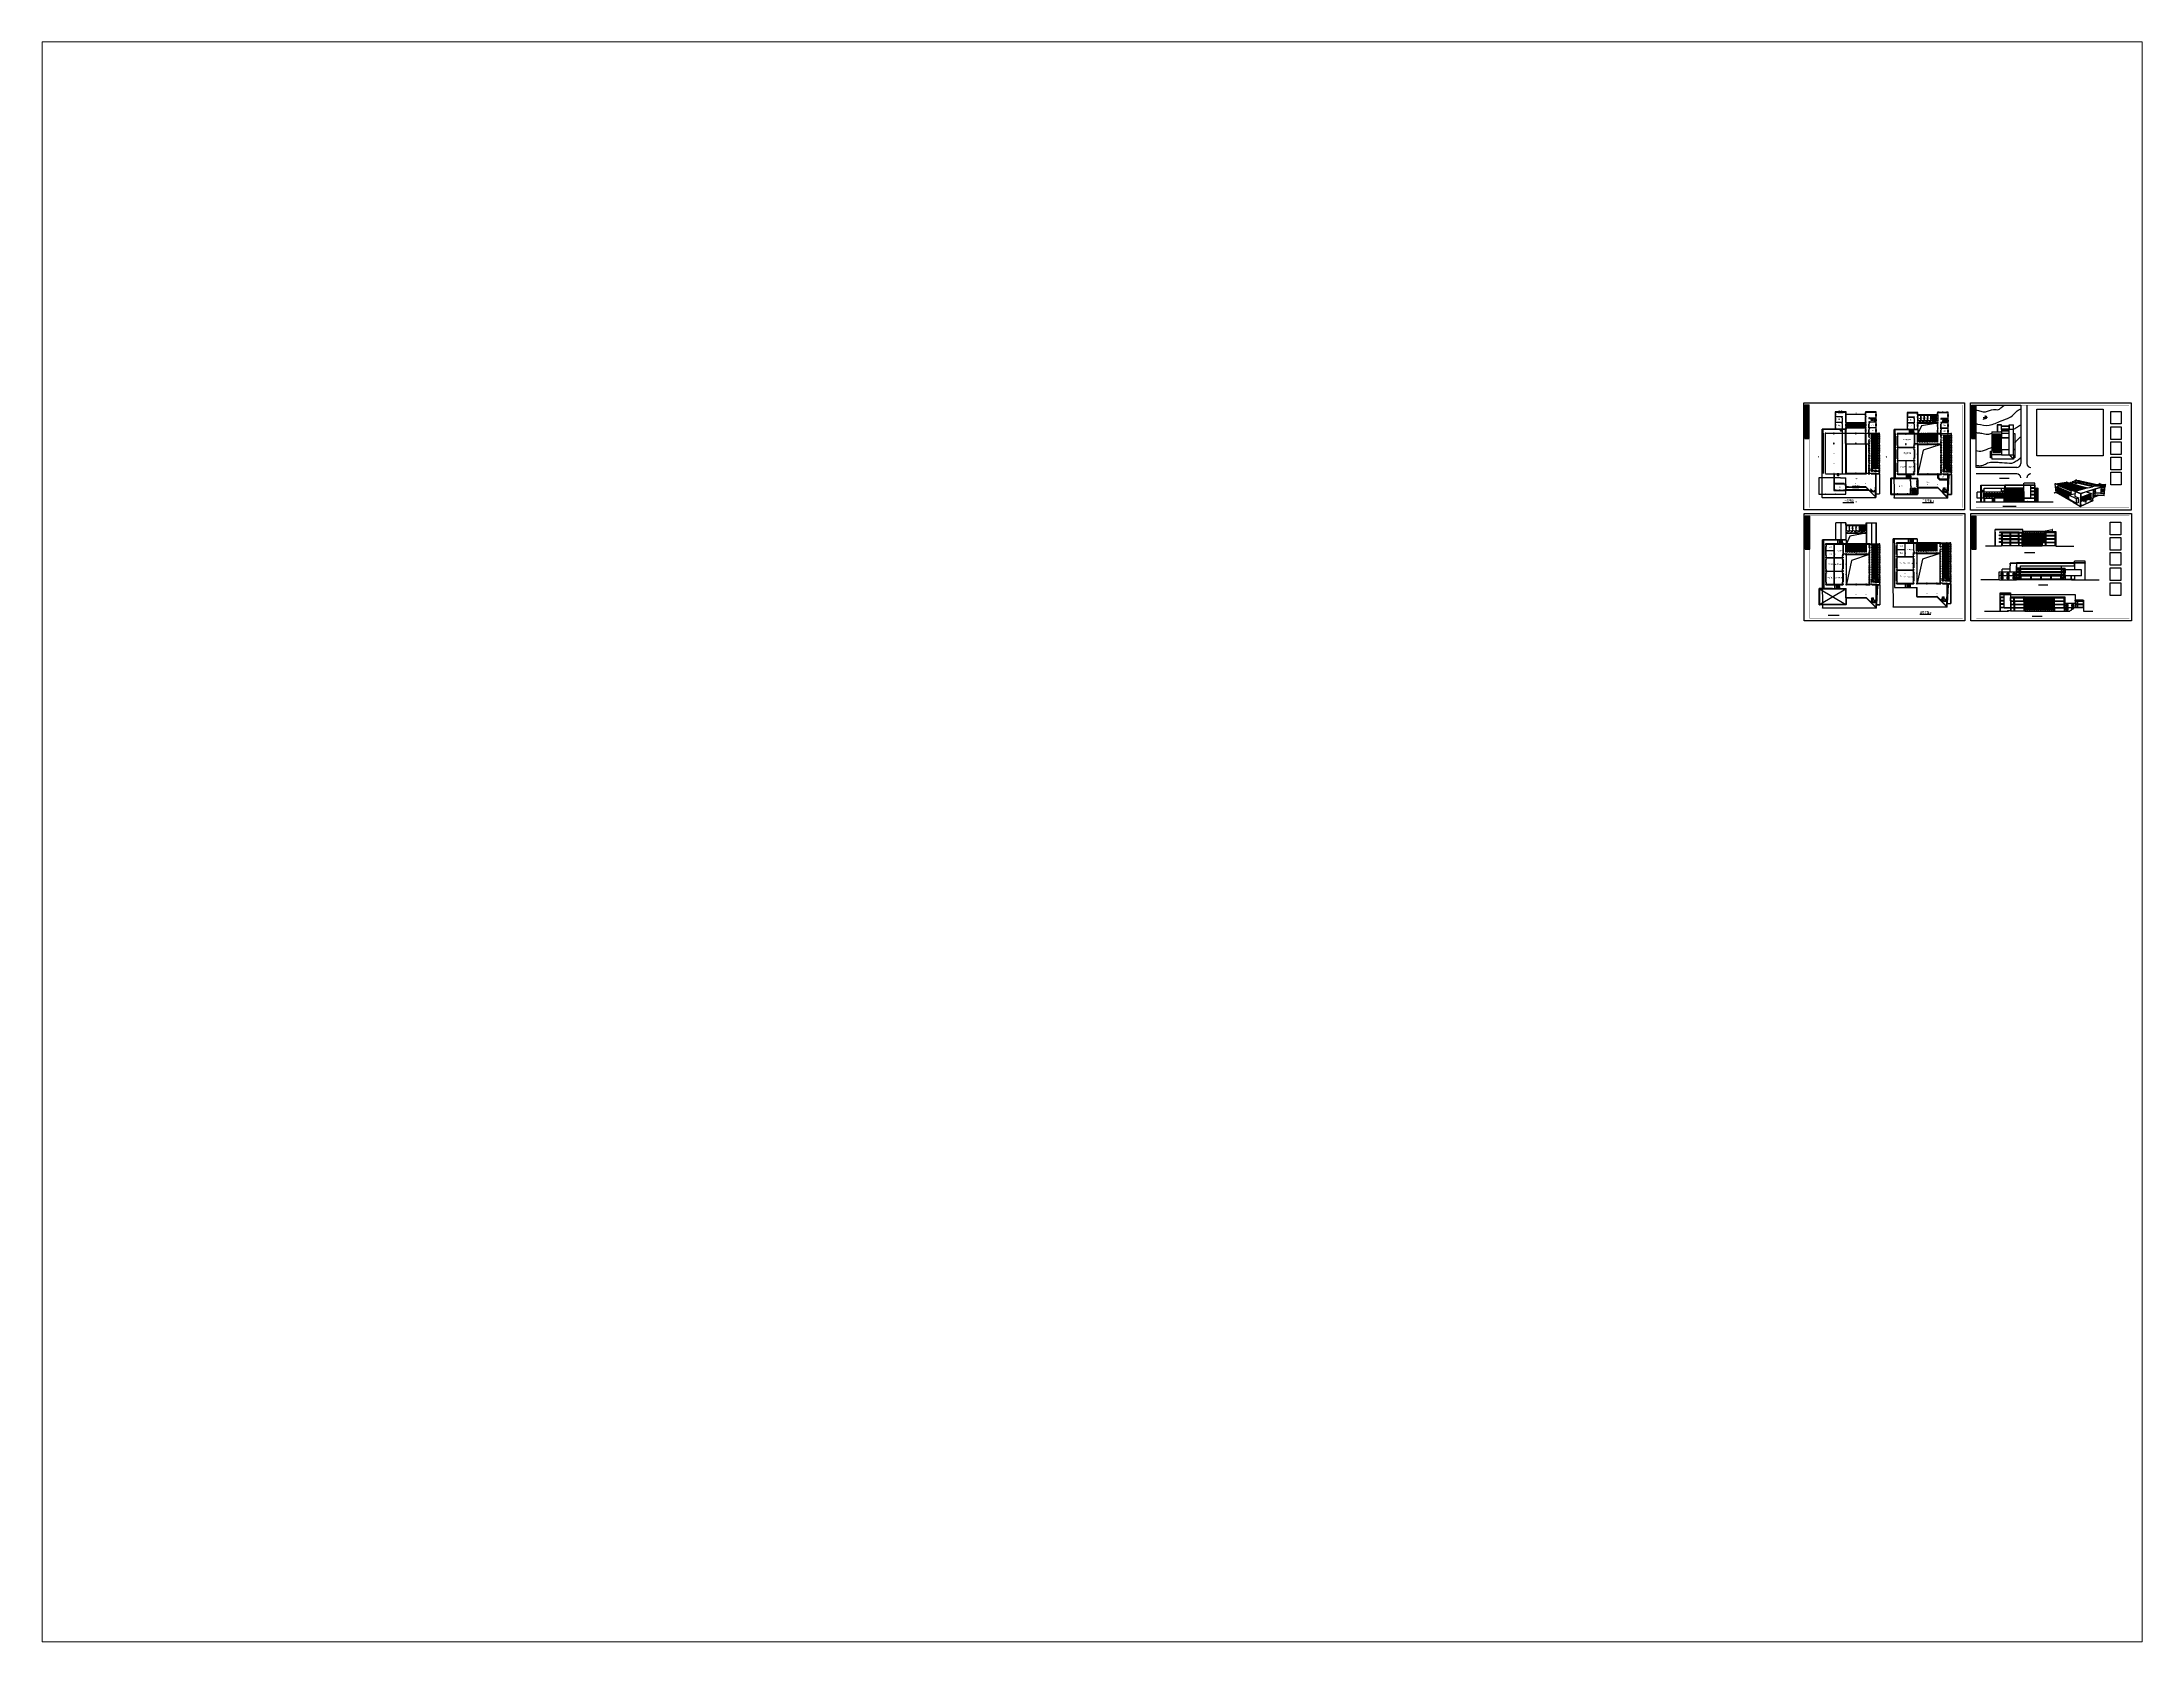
# Paper-space layout '布局1' of a CAD drawing. Extents: x 1.05 to 9.45, y 0.8 to 7.2.
# The model-space entities are those that its viewports show. They can reach past a viewport. Long polylines and large blocks are cut down to what shows.
import ezdxf

# ---------------------------------------------------------------- set-up
doc = ezdxf.new("R2010")
doc.units = 0
doc.header["$LTSCALE"] = 1000
doc.header["$MEASUREMENT"] = 0
for name, pattern in [('DASH', [0.35, 0.25, -0.1]), ('DASHED2', [0.375, 0.25, -0.125]), ('HIDDEN', [0.375, 0.25, -0.125])]:
    doc.linetypes.add(name, pattern=pattern)
doc.layers.get('0').update_dxf_attribs({"linetype": 'CONTINUOUS'})
for name, color, linetype in [('COLUMN', 9, 'CONTINUOUS'), ('HANDRAIL', 2, 'CONTINUOUS'), ('LVTRY', 6, 'CONTINUOUS'), ('PROMPT', 1, 'CONTINUOUS'), ('PUB_DIM', 3, 'CONTINUOUS'), ('PUB_TEXT', 253, 'CONTINUOUS'), ('PUB_TITLE', 4, 'CONTINUOUS'), ('STAIR', 2, 'CONTINUOUS'), ('WALL', 254, 'CONTINUOUS'), ('WINDOW', 4, 'CONTINUOUS')]:
    doc.layers.add(name, color=color, linetype=linetype)
doc.styles.add('_TCH_DIM', font='SIMPLEX', dxfattribs={"height": 3.5, "bigfont": 'GBCBIG'})
doc.styles.add('_TCH_LABEL', font='COMPLEX', dxfattribs={"bigfont": 'GBCBIG'})
doc.styles.add('HZ', font='txt', dxfattribs={"bigfont": 'hztxt'})
doc.styles.get("Standard").update_dxf_attribs({"font": 'GBENOR', "bigfont": 'GBCBIG'})

# ---------------------------------------------------------------- blocks, each defined once
blk = doc.blocks.new('$TCHSYS$WIN2D')
for p, q in [((-0.5, 0.5), (0.5, 0.5)), ((0.5, 0.17), (-0.5, 0.17)), ((0.5, -0.17), (-0.5, -0.17)), ((-0.5, -0.5), (0.5, -0.5))]:
    blk.add_line(p, q)
blk = doc.blocks.new('$DorLib2D$00000034')
for p, q in [((-0.5, -0.05), (-0.5, 0)), ((-0.33, 0.14), (-0.48, 0)), ((-0.46, -0.02), (-0.48, 0)), ((-0.32, 0.13), (-0.46, -0.02)), ((-0.33, 0.14), (-0.32, 0.13)), ((-0.3, 0.14), (-0.32, 0.13)), ((-0.32, 0.13), (-0.18, -0.02)), ((-0.3, 0.14), (-0.16, 0)), ((-0.18, -0.02), (-0.16, 0)), ((0.3, 0.14), (0.16, 0)), ((0.18, -0.02), (0.16, 0)), ((0.32, 0.13), (0.18, -0.02)), ((0.3, 0.14), (0.32, 0.13)), ((0.33, 0.14), (0.32, 0.13)), ((0.32, 0.13), (0.46, -0.02)), ((0.33, 0.14), (0.48, 0)), ((0.46, -0.02), (0.48, 0)), ((0.5, -0.05), (0.5, 0))]:
    blk.add_line(p, q)
for points in [[(-0.5, 0), (-0.48, 0), (-0.48, -0.02), (-0.45, -0.02), (-0.45, -0.05), (-0.5, -0.05)], [(-0.29, 0.13), (-0.28, 0.14), (-0.25, 0.11), (-0.26, 0.1)], [(-0.29, 0.13), (-0.28, 0.13), (-0.26, 0.11), (-0.27, 0.11)], [(0.29, 0.13), (0.28, 0.14), (0.25, 0.11), (0.26, 0.1)], [(0.29, 0.13), (0.28, 0.13), (0.26, 0.11), (0.27, 0.11)], [(0.5, 0), (0.48, 0), (0.48, -0.02), (0.45, -0.02), (0.45, -0.05), (0.5, -0.05)]]:
    blk.add_lwpolyline(points)
blk = doc.blocks.new('$DorLib2D$00000013')
at = {"linetype": 'DASHED2'}
for p, q in [((-0.4, 0.4), (-0.4, 0)), ((0.4, -0.5), (0.4, -0.1))]:
    blk.add_line(p, q, dxfattribs=at)
for p, q in [((0.4, 0.4), (0.4, 0)), ((0.5, 0.4), (0.4, 0.4)), ((0.4, 0.3), (0.4, 0.3)), ((0.4, 0.2), (0.4, 0.2)), ((0.5, 0), (0.5, 0.4)), ((0.5, 0.3), (0.5, 0.3)), ((0.5, 0.2), (0.5, 0.2)), ((-0.4, 0), (-0.5, 0)), ((-0.5, 0), (-0.5, 0)), ((-0.4, 0), (-0.5, 0)), ((-0.5, 0), (-0.5, -0.1)), ((-0.5, 0), (-0.5, 0)), ((-0.5, -0.1), (-0.5, -0.5)), ((-0.4, -0.1), (-0.5, -0.1)), ((-0.5, -0.1), (-0.5, -0.1)), ((-0.4, -0.1), (-0.5, -0.1)), ((-0.5, -0.1), (-0.5, -0.1)), ((-0.5, -0.3), (-0.5, -0.3)), ((-0.5, -0.4), (-0.5, -0.4)), ((-0.5, -0.5), (-0.4, -0.5)), ((-0.4, 0), (-0.4, -0.1)), ((-0.4, -0.5), (-0.4, -0.1)), ((-0.4, -0.3), (-0.4, -0.3)), ((-0.4, -0.4), (-0.4, -0.4)), ((0.4, 0), (0.4, -0.1)), ((0.4, 0), (0.5, 0)), ((0.4, 0), (0.5, 0)), ((0.4, -0.1), (0.5, -0.1)), ((0.5, 0), (0.5, -0.1)), ((0.5, 0), (0.5, 0)), ((0.5, -0.1), (0.5, -0.1)), ((0.5, -0.1), (0.5, -0.1))]:
    blk.add_line(p, q)
at = {"lineweight": 13}
for p, q in [((0.4, 0.3), (0.4, 0.2)), ((0.5, 0.3), (0.5, 0.2)), ((-0.5, -0.4), (-0.5, -0.3)), ((-0.4, -0.4), (-0.4, -0.3))]:
    blk.add_line(p, q, dxfattribs=at)
at = {"linetype": 'DASHED2', "lineweight": 13}
for centre, start, end in [((-0.4, 0), 359.8007, 94.7805), ((0.4, -0.1), 179.8007, 274.7805)]:
    blk.add_arc(centre, 0.4, start, end, dxfattribs=at)
at = {"lineweight": 13}
for centre, start, end in [((0.4, 0), 85.2195, 180.1993), ((-0.4, -0.1), 265.2195, 0.1993)]:
    blk.add_arc(centre, 0.4, start, end, dxfattribs=at)
blk = doc.blocks.new('$DorLib2D$00000001')
for p, q in [((0.45, 0.975), (0.5, 0.975)), ((0.45, 0), (0.45, 0.975)), ((0.5, 0), (0.45, 0)), ((0.5, 0), (0.5, 0.975))]:
    blk.add_line(p, q)
at = {"lineweight": 13}
blk.add_arc((0.475, 0), 0.975, 91.469284, 180, dxfattribs=at)
blk = doc.blocks.new('$DorLib2D$00000002')
for p, q in [((-0.5, 0), (-0.5, 0.4875)), ((-0.475, 0.4875), (-0.5, 0.4875)), ((-0.5, 0), (-0.475, 0)), ((-0.475, 0), (-0.475, 0.4875)), ((0.475, 0), (0.475, 0.4875)), ((0.475, 0.4875), (0.5, 0.4875)), ((0.5, 0), (0.475, 0)), ((0.5, 0), (0.5, 0.4875))]:
    blk.add_line(p, q)
at = {"lineweight": 13}
for centre, start, end in [((-0.4875, 0), 0, 88.5307164), ((0.4875, 0), 91.4692836, 180)]:
    blk.add_arc(centre, 0.4875, start, end, dxfattribs=at)
blk = doc.blocks.new('$TCHSYS$LDOR22D')
for p, q in [((-0.5, 0.8), (0, 0.8)), ((-0.5, 0.8), (-0.5, 0.7)), ((-0.5, 0.7), (0, 0.7)), ((-0.5, 0.5), (0.5, 0.5)), ((0, 0.8), (0, 0.7)), ((0, 0.8), (0.5, 0.8)), ((0, 0.8), (0, 0.7)), ((0, 0.7), (0.5, 0.7)), ((0.5, 0.8), (0.5, 0.7))]:
    blk.add_line(p, q)
blk = doc.blocks.new('$lib2d$00000385')
for p, q in [((-205, -255), (-195, 0)), ((-195, 0), (195, 0)), ((205, -255), (195, 0))]:
    blk.add_line(p, q)
for centre, radius in [((-3, -179), 41.7), ((-2, -72), 15)]:
    blk.add_circle(centre, radius)
for centre, radius, start, end in [((-219, -430), 176, 26.183798, 85.579169), ((-158, -222), 22.7, 134.585744, 206.457348), ((-198, -410), 179, 22.298435, 83.804251), ((-3, -388), 250, 46.645817, 133.354183), ((1, -337), 63.3, 194.744689, 345.255311), ((3, -327), 38.6, 202.777842, 341.360932), ((201, -406), 174, 100.567644, 157.703423), ((215, -423), 168, 93.334807, 155.330908), ((162, -220), 16.2, 297.13892, 62.86108)]:
    blk.add_arc(centre, radius, start, end)
blk.add_point((0, -400))
blk = doc.blocks.new('$DorLib2D$00000005')
blk.add_line((0.5, 0), (0, 0.9))
at = {"lineweight": 13}
blk.add_arc((0.5, 0), 1, 120, 180, dxfattribs=at)
blk = doc.blocks.new('$lib2d$00000359')
for p, q in [((239, 0), (-241, 0)), ((-238, 0), (238, 0)), ((239, 0), (269, -79)), ((-214, -36), (-272, -91)), ((-241, 0), (-271, -79)), ((-180, -23), (180, -23)), ((140, -105), (-142, -105)), ((-142, -105), (140, -105)), ((216, -37), (273, -95))]:
    blk.add_line(p, q)
for centre, radius in [((-100, -65), 16.3), ((1, -172), 31.6), ((100, -65), 16.3)]:
    blk.add_circle(centre, radius)
at = {"lineweight": 13}
blk.add_circle((1, -172), 23, dxfattribs=at)
for centre, radius, start, end in [((28, -152), 307, 166.175129, 244.729635), ((-142, -205), 100, 90, 190.560233), ((-1, -179), 243, 190.560233, 349.439767), ((-180, -73), 50, 90, 133.180958), ((-1, -201), 250, 245.807113, 296.462824), ((-29, -152), 307, 297.063905, 13.824871), ((140, -205), 100, 349.439767, 90), ((180, -73), 50, 44.560718, 90)]:
    blk.add_arc(centre, radius, start, end)
blk = doc.blocks.new('$lib2d$00000382')
blk.add_line((-306, -118), (-266, -118))
for points in [[(-366, 138, 0.94147191), (-377, -137, 0.97894973)], [(-366, 118, 0.97894973), (-366, -118, 0.97894973)], [(-306, 118, 0.41421356), (-316, 108, 0.41421356)], [(0, 88, 0.38818949), (-59, 138)], [(-20, 88, 0.31573809), (-50, 118, 0.41421356)], [(-316, -108, 0.41421356), (-306, -118, 0.41421356)], [(-59, -137, 0.40261247), (0, -88, 0.46219223)], [(-50, -118, 0.37311209), (-20, -88, 0.41421356)]]:
    blk.add_lwpolyline(points, format="xyb")
for points in [[(-366, 138), (-59, 138)], [(-316, 118), (-366, 118)], [(-340, 118), (-266, 118)], [(-316, 108), (-316, -108)], [(-50, 118), (-267, 118)], [(-20, -88), (-20, 88)], [(0, 88), (0, -88)], [(-377, -137), (-59, -137)], [(-316, -118), (-366, -118)], [(-340, -118), (-266, -118)], [(-266, -118), (-50, -118)]]:
    blk.add_lwpolyline(points)
blk = doc.blocks.new('_LV12')
for p, q in [((-250, -50), (-39, -219)), ((-250, -450), (-39, -281)), ((39, -219), (250, -50)), ((39, -281), (250, -450))]:
    blk.add_line(p, q)
for points in [[(300, -500), (300, 0), (-300, 0), (-300, -500)], [(250, -450), (250, -50), (-250, -50), (-250, -450)]]:
    blk.add_lwpolyline(points, close=True)
blk.add_circle((0, -250), 50)
blk = doc.blocks.new('_LABEL1')
for p, q in [((-150, 20), (-75, 20)), ((-150, 20), (-150, 0)), ((-150, 15), (-75, 15)), ((-150, 10), (-75, 10)), ((-150, 5), (-75, 5)), ((-150, 0), (-75, 0)), ((-125, 20), (-125, 0)), ((-100, 20), (-100, 0)), ((-75, 20), (-75, 0)), ((-75, 20), (-75, 0)), ((-75, 20), (0, 20)), ((-75, 15), (0, 15)), ((-75, 10), (0, 10)), ((-75, 5), (0, 5)), ((-75, 0), (0, 0)), ((-50, 20), (-50, 0)), ((-25, 20), (-25, 0)), ((0, 20), (0, 0))]:
    blk.add_line(p, q)
at = {"style": 'HZ'}
for s, p in [('建   筑', (-146.4, 15.6)), ('结   构', (-146.4, 10.9)), ('给 排 水', (-146.4, 0.7)), ('电   气', (-146.4, 5.6)), ('暖  通', (-70.3, 15.7))]:
    blk.add_text(s, height=3.51, dxfattribs=at).set_placement(p)
blk = doc.blocks.new('$lib2d$00000473')
at = {"lineweight": 20}
for p, q in [((-1426, 1426), (2250, -2250)), ((-1048, 434), (850, -352)), ((-627, 1513), (716, -1729)), ((-445, -184), (789, 327)), ((-365, -365), (1182, 1182)), ((-197, -476), (462, 1114)), ((0, 2584), (0, -2584)), ((-2077, 0), (2077, 0))]:
    blk.add_line(p, q, dxfattribs=at)
blk.add_lwpolyline([(0, 2244), (532, 1284), (1053, 1053), (544, 225), (1047, 0), (730, -303), (1825, -1825), (621, -1499), (0, -1172), (-118, -284), (-365, -365), (-445, -184), (-1642, 0), (-1048, 434), (-1426, 1426), (-627, 1513)], close=True, dxfattribs=at)
at = {"linetype": 'HIDDEN', "lineweight": 20}
blk.add_lwpolyline([(-9, 2055), (462, 1114), (1182, 1182), (789, 327), (1266, 0), (850, -352), (2250, -2250), (716, -1729), (-6, -875), (-197, -476), (-278, -278), (-291, -121), (-1296, 0), (-976, 404), (-1302, 1302), (-605, 1457)], close=True, dxfattribs=at)
at = {"lineweight": 20}
for p in [(-169, 2669), (-144, 2644), (-119, 2619)]:
    blk.add_text('N', height=500, dxfattribs=at).set_placement(p)
at = {"lineweight": 20, "width": 0.8, "flags": 9}
for tag in ['XSIZE', 'YSIZE']:
    blk.add_attdef(tag, (0, 0), '', height=0.5, dxfattribs=at)

msp = doc.modelspace()

# ---------------------------------------------------------------- hatches: boundary and pattern name
h = msp.add_hatch(color=256)
h.paths.add_polyline_path([(382817, 114972), (382517, 114972), (382517, 114672), (382817, 114672)])
h.paths.add_polyline_path([(378767, 114972), (378767, 114672), (379067, 114672), (379067, 114972)])
h = msp.add_hatch(color=256)
h.paths.add_polyline_path([(414507, 115453), (414207, 115453), (414207, 115153), (414507, 115153)])
h.paths.add_polyline_path([(410457, 115453), (410457, 115153), (410757, 115153), (410757, 115453)])
for points in [[(419757, 115453), (419457, 115453), (419457, 115153), (419757, 115153)], [(424257, 115153), (424257, 115453), (423957, 115453), (423957, 115153)], [(467009, 121457), (454709, 121457), (454709, 121357), (467009, 121357)], [(457559, 120157), (456659, 120157), (456659, 120057), (457559, 120057)], [(457559, 118657), (456689, 118657), (456689, 119082), (456659, 119082), (456659, 118557), (457559, 118557)], [(457559, 117157), (456689, 117157), (456689, 117582), (456659, 117582), (456659, 117057), (457559, 117057)], [(457559, 115657), (456689, 115657), (456689, 116082), (456659, 116082), (456659, 115557), (457559, 115557)], [(457709, 120157), (457559, 120157), (457559, 120057), (457709, 120057)], [(457709, 120057), (457559, 120057), (457559, 119932), (457709, 119932)], [(465209, 120157), (457709, 120157), (457709, 120057), (465209, 120057)], [(465209, 118657), (457709, 118657), (457709, 118557), (465209, 118557)], [(465209, 117157), (457709, 117157), (457709, 117057), (465209, 117057)], [(465209, 115657), (457709, 115657), (457709, 115557), (465209, 115557)], [(461489, 118557), (461429, 118557), (461429, 117157), (461489, 117157)], [(467009, 120157), (466709, 120157), (465359, 120157), (465359, 120057), (466709, 120057), (466874, 120057), (467009, 120057)], [(466874, 118657), (466874, 119182), (466844, 119182), (466844, 118657), (466709, 118657), (465359, 118657), (465359, 118557), (466709, 118557), (466874, 118557)], [(466874, 117157), (466874, 117682), (466844, 117682), (466844, 117157), (466709, 117157), (465359, 117157), (465359, 117057), (466709, 117057), (466874, 117057)], [(466874, 115657), (466874, 116182), (466844, 116182), (466844, 115657), (466709, 115657), (465359, 115657), (465359, 115557), (466709, 115557), (466874, 115557)], [(481709, 120157), (477209, 120157), (477209, 120057), (481709, 120057)], [(477359, 118657), (477209, 118657), (477209, 118557), (477359, 118557)], [(477359, 117157), (477209, 117157), (477209, 117057), (477359, 117057)], [(477359, 115657), (477209, 115657), (477209, 115557), (477359, 115557)], [(481559, 118657), (477359, 118657), (477359, 118557), (481559, 118557)], [(481559, 117157), (477359, 117157), (477359, 117057), (481559, 117057)], [(481559, 115657), (477359, 115657), (477359, 115557), (481559, 115557)], [(480299, 121357), (480199, 121357), (480199, 120157), (480299, 120157)], [(481709, 118657), (481559, 118657), (481559, 118557), (481709, 118557)], [(481709, 117157), (481559, 117157), (481559, 117057), (481709, 117057)], [(481709, 115657), (481559, 115657), (481559, 115557), (481709, 115557)], [(461591, 92313), (456986, 92313), (456986, 92213), (461591, 92213)], [(467517, 91013), (461741, 91013), (461741, 90913), (467517, 90913)], [(467517, 89513), (461741, 89513), (461741, 89413), (467517, 89413)], [(467517, 89513), (463317, 89513), (463317, 89413), (467517, 89413)], [(481167, 91313), (481017, 91313), (481017, 91013), (481167, 91013)], [(481167, 91013), (481017, 91013), (481017, 90913), (481167, 90913)], [(481167, 86513), (481017, 86513), (481017, 86288), (481167, 86288)], [(485667, 86513), (485517, 86513), (481167, 86513), (481167, 86413), (485667, 86413)], [(485817, 91313), (485667, 91313), (485667, 91013), (485817, 91013)], [(485817, 91013), (485667, 91013), (485667, 90913), (485817, 90913)], [(485817, 91013), (485667, 91013), (485667, 90913), (485817, 90913)], [(485817, 86513), (485667, 86513), (485667, 86288), (485817, 86288)], [(490717, 89413), (490717, 89513), (490567, 89513), (490567, 89288), (490717, 89288)], [(490717, 88463), (490567, 88463), (490567, 87788), (490717, 87788)], [(490717, 86963), (490567, 86963), (490567, 86513), (490717, 86513)], [(494017, 89513), (490744, 89513), (490717, 89513), (490717, 89413), (494017, 89413)], [(494017, 88013), (490717, 88013), (490717, 87913), (494017, 87913)], [(491677, 89413), (491617, 89413), (491617, 89013), (491677, 89013)], [(491677, 87913), (491617, 87913), (491617, 87513), (491677, 87513)], [(494167, 89413), (494167, 89513), (494017, 89513), (494017, 89288), (494167, 89288)], [(494167, 88463), (494017, 88463), (494017, 87788), (494167, 87788)], [(494167, 86963), (494017, 86963), (494017, 86513), (494167, 86513)]]:
    msp.add_hatch(color=256).paths.add_polyline_path(points)
h = msp.add_hatch(color=256)
h.paths.add_polyline_path([(457709, 118657), (457559, 118657), (457559, 118432), (457709, 118432)])
h.paths.add_polyline_path([(457709, 117157), (457559, 117157), (457559, 116932), (457709, 116932)])
h.paths.add_polyline_path([(457709, 115657), (457559, 115657), (457559, 115557), (457709, 115557)])
h = msp.add_hatch(color=256)
h.paths.add_polyline_path([(465359, 120157), (465209, 120157), (465209, 120057), (465209, 119932), (465359, 119932)])
h.paths.add_polyline_path([(465359, 118657), (465209, 118657), (465209, 118432), (465359, 118432)])
h = msp.add_hatch(color=256)
h.paths.add_polyline_path([(465359, 117157), (465209, 117157), (465209, 116932), (465359, 116932)])
h.paths.add_polyline_path([(465359, 115657), (465209, 115657), (465209, 115557), (465359, 115557)])
h = msp.add_hatch(color=256)
h.paths.add_polyline_path([(477209, 120457), (477059, 120457), (477059, 120157), (477059, 119932), (477209, 119932), (477209, 120157)])
h.paths.add_polyline_path([(477209, 118657), (477059, 118657), (477059, 118432), (477209, 118432)])
h.paths.add_polyline_path([(477209, 117157), (477059, 117157), (477059, 116932), (477209, 116932)])
h.paths.add_polyline_path([(477209, 115657), (477059, 115657), (477059, 115432), (477209, 115432)])
h = msp.add_hatch(color=256)
h.paths.add_polyline_path([(481859, 120457), (481709, 120457), (481709, 120157), (481709, 119932), (481859, 119932), (481859, 120157)])
h.paths.add_polyline_path([(481859, 118657), (481709, 118657), (481709, 118432), (481859, 118432)])
h.paths.add_polyline_path([(481859, 117157), (481709, 117157), (481709, 116932), (481859, 116932)])
h.paths.add_polyline_path([(481859, 115657), (481709, 115657), (481709, 115432), (481859, 115432)])
h = msp.add_hatch(color=256)
h.paths.add_polyline_path([(461741, 91313), (461591, 91313), (461591, 90913), (461591, 90788), (461741, 90788), (461741, 91013)])
h.paths.add_polyline_path([(461741, 89513), (461591, 89513), (461591, 89288), (461741, 89288), (461741, 89413)])
h.paths.add_polyline_path([(461741, 88013), (461591, 88013), (461591, 87788), (461741, 87788)])
h.paths.add_polyline_path([(461741, 86413), (461741, 86513), (461591, 86513), (461591, 86413), (461591, 86288), (461741, 86288)])
h = msp.add_hatch(color=256)
h.paths.add_polyline_path([(467517, 86513), (461741, 86513), (461741, 86413), (467517, 86413)])
h.paths.add_polyline_path([(467517, 88013), (461741, 88013), (461741, 87913), (467517, 87913)])
h = msp.add_hatch(color=256)
h.paths.add_polyline_path([(467667, 91313), (467517, 91313), (467517, 90913), (467517, 90788), (467667, 90788), (467667, 91013)])
h.paths.add_polyline_path([(467667, 89513), (467517, 89513), (467517, 89288), (467667, 89288), (467667, 89413)])
h.paths.add_polyline_path([(467667, 88013), (467517, 88013), (467517, 87788), (467667, 87788)])
h.paths.add_polyline_path([(467667, 86413), (467667, 86513), (467517, 86513), (467517, 86413), (467517, 86288), (467667, 86288)])
h = msp.add_hatch(color=256)
h.paths.add_polyline_path([(481017, 89288), (481167, 89288), (481167, 89513), (481017, 89513)])
h.paths.add_polyline_path([(481017, 87788), (481167, 87788), (481167, 88013), (481017, 88013)])
h = msp.add_hatch(color=256)
h.paths.add_polyline_path([(485667, 91013), (481167, 91013), (481167, 90913), (485667, 90913)])
h.paths.add_polyline_path([(485667, 89513), (481167, 89513), (481167, 89413), (485667, 89413)])
h.paths.add_polyline_path([(485667, 88013), (481167, 88013), (481167, 87913), (485667, 87913)])
h = msp.add_hatch(color=256)
h.paths.add_polyline_path([(485667, 89288), (485817, 89288), (485817, 89513), (485667, 89513)])
h.paths.add_polyline_path([(485667, 87788), (485817, 87788), (485817, 88013), (485667, 88013)])
h = msp.add_hatch(color=256)
h.paths.add_polyline_path([(494167, 89813), (494017, 89813), (494017, 89513), (494167, 89513)])
h.paths.add_polyline_path([(490717, 89813), (490567, 89813), (490567, 89513), (490717, 89513)])
at = {"layer": 'WALL'}
h = msp.add_hatch(color=256, dxfattribs=at)
h.paths.add_polyline_path([(383397, 173740), (383397, 174040), (383097, 174040), (383097, 173740)])
h.paths.add_polyline_path([(383097, 171865), (383397, 171865), (383397, 172165), (383097, 172165)])
h.paths.add_polyline_path([(383097, 169315), (383397, 169315), (383397, 169615), (383097, 169615)])
h.paths.add_polyline_path([(383097, 166765), (383397, 166765), (383397, 167065), (383097, 167065)])
edge = h.paths.add_edge_path()
edge.add_line((383097, 171865), (383097, 171190))
edge.add_line((383097, 171190), (383247, 171190))
edge.add_line((383247, 171190), (383247, 171865))
edge.add_line((383247, 169615), (383247, 170290))
edge.add_line((383247, 170290), (383097, 170290))
edge.add_line((383097, 170290), (383097, 169615))
edge.add_line((383247, 169465), (383247, 173965))
edge.add_line((383097, 173740), (383097, 173402))
edge.add_line((383097, 173402), (383247, 173402))
edge.add_line((383247, 173402), (383247, 173740))
edge.add_line((383247, 172165), (383247, 172502))
edge.add_line((383247, 172502), (383097, 172502))
edge.add_line((383097, 172502), (383097, 172165))
edge.add_line((383097, 169315), (383097, 168640))
edge.add_line((383097, 168640), (383247, 168640))
edge.add_line((383247, 168640), (383247, 169315))
edge.add_line((383247, 167065), (383247, 167740))
edge.add_line((383247, 167740), (383097, 167740))
edge.add_line((383097, 167740), (383097, 167065))
for points in [[(387597, 173740), (387897, 173740), (387897, 174040), (387597, 174040)], [(419817, 173512), (420117, 173512), (420117, 173812), (419817, 173812)], [(387597, 166765), (387897, 166765), (387897, 167065), (387597, 167065)], [(418617, 164337), (418317, 164337), (418317, 164037), (418617, 164037)], [(419817, 166537), (420117, 166537), (420117, 166837), (419817, 166837)], [(382347, 155265), (382647, 155265), (382647, 155565), (382347, 155565)], [(382347, 150765), (382647, 150765), (382647, 151065), (382347, 151065)], [(414567, 155037), (414867, 155037), (414867, 155337), (414567, 155337)], [(414567, 150537), (414867, 150537), (414867, 150837), (414567, 150837)], [(382347, 146265), (382647, 146265), (382647, 146565), (382347, 146565)], [(401097, 141765), (401397, 141765), (401397, 142065), (401097, 142065)], [(414567, 146037), (414867, 146037), (414867, 146337), (414567, 146337)], [(433317, 141537), (433617, 141537), (433617, 141837), (433317, 141837)], [(386567, 114972), (386267, 114972), (386267, 114672), (386567, 114672)], [(418257, 115453), (417957, 115453), (417957, 115153), (418257, 115153)], [(382517, 105672), (382817, 105672), (382817, 105972), (382517, 105972)], [(414207, 106153), (414507, 106153), (414507, 106453), (414207, 106453)], [(382517, 101172), (382817, 101172), (382817, 101472), (382517, 101472)], [(382517, 96672), (382817, 96672), (382817, 96972), (382517, 96972)], [(414207, 101653), (414507, 101653), (414507, 101953), (414207, 101953)], [(414207, 97153), (414507, 97153), (414507, 97453), (414207, 97453)], [(401267, 92172), (401567, 92172), (401567, 92472), (401267, 92472)], [(432957, 92653), (433257, 92653), (433257, 92953), (432957, 92953)]]:
    msp.add_hatch(color=256, dxfattribs=at).paths.add_polyline_path(points)
h = msp.add_hatch(color=256, dxfattribs=at)
h.paths.add_polyline_path([(387597, 171865), (387897, 171865), (387897, 172165), (387597, 172165)])
h.paths.add_polyline_path([(387597, 169315), (387897, 169315), (387897, 169615), (387597, 169615)])
edge = h.paths.add_edge_path()
edge.add_line((387822, 172765), (387822, 172165))
edge.add_line((387672, 172765), (387672, 172165))
edge.add_line((387822, 172765), (387672, 172765))
edge.add_line((387747, 164415), (387747, 172015))
h = msp.add_hatch(color=256, dxfattribs=at)
h.paths.add_polyline_path([(396597, 173815), (396897, 173815), (396897, 174115), (396597, 174115)])
h.paths.add_polyline_path([(401097, 173815), (401397, 173815), (401397, 174115), (401097, 174115)])
edge = h.paths.add_edge_path()
edge.add_line((396897, 173965), (398097, 173965))
edge.add_line((398097, 173965), (398097, 174115))
edge.add_line((398097, 174115), (396897, 174115))
edge.add_line((401097, 174115), (399894, 174115))
edge.add_line((399894, 174115), (399894, 173965))
edge.add_line((399894, 173965), (401097, 173965))
edge.add_line((396747, 173965), (401247, 173965))
h = msp.add_hatch(color=256, dxfattribs=at)
h.paths.add_polyline_path([(396597, 171865), (396897, 171865), (396897, 172165), (396597, 172165)])
h.paths.add_polyline_path([(396597, 169315), (396897, 169315), (396897, 169615), (396597, 169615)])
edge = h.paths.add_edge_path()
edge.add_line((396717, 170245), (396717, 171865))
edge.add_line((396777, 170185), (396777, 171865))
edge.add_line((396747, 170165), (396747, 172765))
h = msp.add_hatch(color=256, dxfattribs=at)
h.paths.add_polyline_path([(398097, 169315), (398397, 169315), (398397, 169615), (398097, 169615)])
h.paths.add_polyline_path([(401097, 171115), (401397, 171115), (401397, 171415), (401097, 171415)])
h.paths.add_polyline_path([(401097, 169315), (401397, 169315), (401397, 169615), (401097, 169615)])
h.paths.add_polyline_path([(398097, 171115), (398397, 171115), (398397, 171415), (398097, 171415)])
edge = h.paths.add_edge_path()
edge.add_line((401097, 169435), (398397, 169435))
edge.add_line((401097, 169495), (398397, 169495))
edge.add_line((401097, 171235), (398397, 171235))
edge.add_line((401097, 171295), (398397, 171295))
edge.add_line((401247, 171115), (401247, 170665))
edge.add_line((401247, 170665), (401397, 170665))
edge.add_line((401397, 170665), (401397, 171115))
edge.add_line((401397, 169615), (401397, 170065))
edge.add_line((401397, 170065), (401247, 170065))
edge.add_line((401247, 170065), (401247, 169615))
edge.add_line((401247, 169465), (398097, 169465))
edge.add_line((401247, 171265), (398097, 171265))
h = msp.add_hatch(color=256, dxfattribs=at)
h.paths.add_polyline_path([(415617, 173512), (415617, 173812), (415317, 173812), (415317, 173512)])
h.paths.add_polyline_path([(415317, 171637), (415617, 171637), (415617, 171937), (415317, 171937)])
h.paths.add_polyline_path([(415317, 169087), (415617, 169087), (415617, 169387), (415317, 169387)])
h.paths.add_polyline_path([(415317, 166537), (415617, 166537), (415617, 166837), (415317, 166837)])
edge = h.paths.add_edge_path()
edge.add_line((415467, 171637), (415467, 169387))
edge.add_line((415317, 171637), (415317, 169387))
edge.add_line((415467, 169237), (415467, 173737))
edge.add_line((415467, 173512), (415467, 171937))
edge.add_line((415317, 173512), (415317, 171937))
edge.add_line((415467, 169087), (415467, 166837))
edge.add_line((415317, 169087), (415317, 166837))
h = msp.add_hatch(color=256, dxfattribs=at)
h.paths.add_polyline_path([(419817, 171637), (420117, 171637), (420117, 171937), (419817, 171937)])
h.paths.add_polyline_path([(419817, 169087), (420117, 169087), (420117, 169387), (419817, 169387)])
edge = h.paths.add_edge_path()
edge.add_line((420042, 172537), (420042, 171937))
edge.add_line((419892, 172537), (419892, 171937))
edge.add_line((420042, 172537), (419892, 172537))
edge.add_line((419967, 164187), (419967, 171787))
h = msp.add_hatch(color=256, dxfattribs=at)
h.paths.add_polyline_path([(424317, 171637), (424617, 171637), (424617, 171937), (424317, 171937)])
h.paths.add_polyline_path([(424317, 169087), (424617, 169087), (424617, 169387), (424317, 169387)])
edge = h.paths.add_edge_path()
edge.add_line((424542, 172537), (424542, 171937))
edge.add_line((424392, 172537), (424392, 171937))
edge.add_line((424542, 172537), (424392, 172537))
edge.add_line((424467, 169987), (424467, 172537))
h = msp.add_hatch(color=256, dxfattribs=at)
h.paths.add_polyline_path([(428817, 173587), (429117, 173587), (429117, 173887), (428817, 173887)])
h.paths.add_polyline_path([(433317, 173587), (433617, 173587), (433617, 173887), (433317, 173887)])
edge = h.paths.add_edge_path()
edge.add_line((429117, 173887), (433317, 173887))
edge.add_line((429117, 173737), (433317, 173737))
edge.add_line((428967, 173737), (433467, 173737))
h = msp.add_hatch(color=256, dxfattribs=at)
h.paths.add_polyline_path([(428817, 171637), (429117, 171637), (429117, 171937), (428817, 171937)])
h.paths.add_polyline_path([(428817, 169087), (429117, 169087), (429117, 169387), (428817, 169387)])
edge = h.paths.add_edge_path()
edge.add_line((428937, 170017), (428937, 171637))
edge.add_line((428997, 169957), (428997, 171637))
edge.add_line((428967, 169937), (428967, 172537))
h = msp.add_hatch(color=256, dxfattribs=at)
h.paths.add_polyline_path([(430317, 169087), (430617, 169087), (430617, 169387), (430317, 169387)])
h.paths.add_polyline_path([(433317, 170887), (433617, 170887), (433617, 171187), (433317, 171187)])
h.paths.add_polyline_path([(433317, 169087), (433617, 169087), (433617, 169387), (433317, 169387)])
h.paths.add_polyline_path([(430317, 170887), (430617, 170887), (430617, 171187), (430317, 171187)])
edge = h.paths.add_edge_path()
edge.add_line((433317, 169207), (430617, 169207))
edge.add_line((433317, 169267), (430617, 169267))
edge.add_line((433317, 171007), (430617, 171007))
edge.add_line((433317, 171067), (430617, 171067))
edge.add_line((433617, 170887), (433617, 169387))
edge.add_line((433467, 170887), (433467, 169387))
edge.add_line((433467, 169237), (430317, 169237))
edge.add_line((433467, 171037), (430317, 171037))
h = msp.add_hatch(color=256, dxfattribs=at)
h.paths.add_polyline_path([(398097, 164265), (398397, 164265), (398397, 164565), (398097, 164565)])
h.paths.add_polyline_path([(402597, 164265), (402897, 164265), (402897, 164565), (402597, 164565)])
h.paths.add_polyline_path([(401097, 164265), (401397, 164265), (401397, 164565), (401097, 164565)])
h.paths.add_polyline_path([(396597, 164265), (396897, 164265), (396897, 164565), (396597, 164565)])
h.paths.add_polyline_path([(387597, 164265), (387897, 164265), (387897, 164565), (387597, 164565)])
h.paths.add_polyline_path([(392097, 164265), (392397, 164265), (392397, 164565), (392097, 164565)])
h.paths.add_polyline_path([(386097, 164265), (386397, 164265), (386397, 164565), (386097, 164565)])
h.paths.add_polyline_path([(382347, 164265), (382647, 164265), (382647, 164565), (382347, 164565)])
h.paths.add_polyline_path([(378597, 164265), (378897, 164265), (378897, 164565), (378597, 164565)])
edge = h.paths.add_edge_path()
edge.add_line((387897, 164565), (392097, 164565))
edge.add_line((387897, 164415), (392097, 164415))
edge.add_line((392397, 164565), (396597, 164565))
edge.add_line((392397, 164415), (396597, 164415))
edge.add_line((382347, 164415), (378897, 164415))
edge.add_line((382347, 164565), (378897, 164565))
edge.add_line((386397, 164565), (387597, 164565))
edge.add_line((386397, 164415), (387597, 164415))
edge.add_line((401397, 164565), (402597, 164565))
edge.add_line((401397, 164415), (402597, 164415))
edge.add_line((386097, 164415), (382647, 164415))
edge.add_line((386097, 164565), (382647, 164565))
edge.add_line((398397, 164565), (401097, 164565))
edge.add_line((398397, 164415), (401097, 164415))
edge.add_line((386247, 164415), (401247, 164415))
edge.add_line((402747, 164415), (399747, 164415))
h = msp.add_hatch(color=256, dxfattribs=at)
h.paths.add_polyline_path([(378597, 150765), (378897, 150765), (378897, 151065), (378597, 151065)])
h.paths.add_polyline_path([(378597, 155265), (378897, 155265), (378897, 155565), (378597, 155565)])
h.paths.add_polyline_path([(378597, 159765), (378897, 159765), (378897, 160065), (378597, 160065)])
edge = h.paths.add_edge_path()
edge.add_line((378822, 155265), (378822, 152490))
edge.add_line((378672, 155265), (378672, 152415))
edge.add_line((378822, 159765), (378822, 158490))
edge.add_line((378672, 159765), (378672, 158415))
edge.add_line((378822, 158340), (378822, 155565))
edge.add_line((378672, 158415), (378672, 155565))
edge.add_line((378822, 152340), (378822, 151065))
edge.add_line((378672, 152415), (378672, 151065))
edge.add_line((378747, 153365), (378747, 158365))
h = msp.add_hatch(color=256, dxfattribs=at)
h.paths.add_polyline_path([(398097, 159765), (398397, 159765), (398397, 160065), (398097, 160065)])
h.paths.add_polyline_path([(402597, 159765), (402897, 159765), (402897, 160065), (402597, 160065)])
h.paths.add_polyline_path([(396597, 159765), (396897, 159765), (396897, 160065), (396597, 160065)])
h.paths.add_polyline_path([(387597, 159765), (387897, 159765), (387897, 160065), (387597, 160065)])
h.paths.add_polyline_path([(392097, 159765), (392397, 159765), (392397, 160065), (392097, 160065)])
h.paths.add_polyline_path([(382347, 159765), (382647, 159765), (382647, 160065), (382347, 160065)])
edge = h.paths.add_edge_path()
edge.add_line((392097, 159765), (387897, 159765))
edge.add_line((392097, 159915), (387897, 159915))
edge.add_line((387597, 159765), (386397, 159765))
edge.add_line((387597, 159915), (386397, 159915))
edge.add_line((396597, 159765), (392397, 159765))
edge.add_line((396597, 159915), (392397, 159915))
h = msp.add_hatch(color=256, dxfattribs=at)
h.paths.add_polyline_path([(386097, 151065), (386097, 150765), (386397, 150765), (386397, 151065)])
h.paths.add_polyline_path([(386097, 155265), (386397, 155265), (386397, 155565), (386097, 155565)])
h.paths.add_polyline_path([(386097, 159765), (386397, 159765), (386397, 160065), (386097, 160065)])
edge = h.paths.add_edge_path()
edge.add_line((386322, 155265), (386322, 152415))
edge.add_line((386172, 155265), (386172, 152490))
edge.add_line((386322, 159765), (386322, 158415))
edge.add_line((386172, 159765), (386172, 158490))
edge.add_line((386322, 158415), (386322, 155565))
edge.add_line((386172, 158340), (386172, 155565))
edge.add_line((386322, 152415), (386322, 151065))
edge.add_line((386172, 152340), (386172, 151065))
edge.add_line((386247, 158365), (386247, 153365))
h = msp.add_hatch(color=256, dxfattribs=at)
h.paths.add_polyline_path([(396597, 166815), (396897, 166815), (396897, 167115), (396597, 167115)])
h.paths.add_polyline_path([(401097, 166815), (401397, 166815), (401397, 167115), (401097, 167115)])
edge = h.paths.add_edge_path()
edge.add_line((398247, 166995), (401097, 166995))
edge.add_line((398247, 166935), (401097, 166935))
edge.add_line((398247, 166995), (398247, 166935))
edge.add_line((401247, 166965), (396747, 166965))
h = msp.add_hatch(color=256, dxfattribs=at)
h.paths.add_polyline_path([(410817, 164037), (411117, 164037), (411117, 164337), (410817, 164337)])
h.paths.add_polyline_path([(414567, 164037), (414867, 164037), (414867, 164337), (414567, 164337)])
h.paths.add_polyline_path([(414567, 159537), (414867, 159537), (414867, 159837), (414567, 159837)])
edge = h.paths.add_edge_path()
edge.add_line((410817, 164037), (410967, 164037))
edge.add_line((410967, 152217), (410967, 152337))
edge.add_line((410967, 152337), (410817, 152337))
edge.add_line((410817, 152337), (410817, 152187))
h = msp.add_hatch(color=256, dxfattribs=at)
h.paths.add_polyline_path([(420117, 164337), (419817, 164337), (419817, 164037), (420117, 164037)])
h.paths.add_polyline_path([(424617, 164337), (424317, 164337), (424317, 164037), (424617, 164037)])
h = msp.add_hatch(color=256, dxfattribs=at)
h.paths.add_polyline_path([(428817, 166587), (429117, 166587), (429117, 166887), (428817, 166887)])
h.paths.add_polyline_path([(433317, 166587), (433617, 166587), (433617, 166887), (433317, 166887)])
edge = h.paths.add_edge_path()
edge.add_line((430467, 166767), (433317, 166767))
edge.add_line((430467, 166707), (433317, 166707))
edge.add_line((430467, 166767), (430467, 166707))
edge.add_line((433467, 166737), (428967, 166737))
h = msp.add_hatch(color=256, dxfattribs=at)
h.paths.add_polyline_path([(428817, 164037), (429117, 164037), (429117, 164337), (428817, 164337)])
h.paths.add_polyline_path([(430317, 164037), (430617, 164037), (430617, 164337), (430317, 164337)])
h.paths.add_polyline_path([(433317, 164037), (433617, 164037), (433617, 164337), (433317, 164337)])
h.paths.add_polyline_path([(434817, 164037), (435117, 164037), (435117, 164337), (434817, 164337)])
h = msp.add_hatch(color=256, dxfattribs=at)
h.paths.add_polyline_path([(387597, 155265), (387897, 155265), (387897, 155565), (387597, 155565)])
h.paths.add_polyline_path([(398097, 155265), (398397, 155265), (398397, 155565), (398097, 155565)])
h = msp.add_hatch(color=256, dxfattribs=at)
h.paths.add_polyline_path([(387597, 150765), (387897, 150765), (387897, 151065), (387597, 151065)])
h.paths.add_polyline_path([(398097, 150765), (398397, 150765), (398397, 151065), (398097, 151065)])
h = msp.add_hatch(color=256, dxfattribs=at)
h.paths.add_polyline_path([(402597, 155265), (402897, 155265), (402897, 155565), (402597, 155565)])
h.paths.add_polyline_path([(402597, 150765), (402897, 150765), (402897, 151065), (402597, 151065)])
edge = h.paths.add_edge_path()
edge.add_line((402747, 155265), (402747, 154890))
edge.add_line((402747, 154890), (402897, 154890))
edge.add_line((402897, 154890), (402897, 155265))
edge.add_line((402897, 151065), (402897, 151440))
edge.add_line((402897, 151440), (402747, 151440))
edge.add_line((402747, 151440), (402747, 151065))
edge.add_line((402747, 154440), (402747, 154140))
edge.add_line((402747, 154140), (402897, 154140))
edge.add_line((402897, 154140), (402897, 154440))
edge.add_line((402897, 154440), (402747, 154440))
edge.add_line((402747, 153690), (402747, 153390))
edge.add_line((402747, 153390), (402897, 153390))
edge.add_line((402897, 153390), (402897, 153690))
edge.add_line((402897, 153690), (402747, 153690))
edge.add_line((402747, 152940), (402747, 152640))
edge.add_line((402747, 152640), (402897, 152640))
edge.add_line((402897, 152640), (402897, 152940))
edge.add_line((402897, 152940), (402747, 152940))
edge.add_line((402747, 152190), (402747, 151890))
edge.add_line((402747, 151890), (402897, 151890))
edge.add_line((402897, 151890), (402897, 152190))
edge.add_line((402897, 152190), (402747, 152190))
h = msp.add_hatch(color=256, dxfattribs=at)
h.paths.add_polyline_path([(410817, 150537), (411117, 150537), (411117, 150837), (410817, 150837)])
h.paths.add_polyline_path([(410817, 155037), (411117, 155037), (411117, 155337), (410817, 155337)])
h.paths.add_polyline_path([(410817, 159537), (411117, 159537), (411117, 159837), (410817, 159837)])
edge = h.paths.add_edge_path()
edge.add_line((411042, 155037), (411042, 152262))
edge.add_line((410892, 155037), (410892, 152187))
edge.add_line((411042, 159537), (411042, 158262))
edge.add_line((410892, 159537), (410892, 158187))
edge.add_line((411042, 158112), (411042, 155337))
edge.add_line((410892, 158187), (410892, 155337))
edge.add_line((411042, 152112), (411042, 150837))
edge.add_line((410892, 152187), (410892, 150837))
edge.add_line((410967, 153137), (410967, 158137))
h = msp.add_hatch(color=256, dxfattribs=at)
h.paths.add_polyline_path([(418317, 150837), (418317, 150537), (418617, 150537), (418617, 150837)])
h.paths.add_polyline_path([(418317, 155037), (418617, 155037), (418617, 155337), (418317, 155337)])
h.paths.add_polyline_path([(418317, 159537), (418617, 159537), (418617, 159837), (418317, 159837)])
edge = h.paths.add_edge_path()
edge.add_line((418542, 155037), (418542, 152187))
edge.add_line((418392, 155037), (418392, 152262))
edge.add_line((418542, 159537), (418542, 158187))
edge.add_line((418392, 159537), (418392, 158262))
edge.add_line((418542, 158187), (418542, 155337))
edge.add_line((418392, 158112), (418392, 155337))
edge.add_line((418542, 152187), (418542, 150837))
edge.add_line((418392, 152112), (418392, 150837))
edge.add_line((418467, 158137), (418467, 153137))
h = msp.add_hatch(color=256, dxfattribs=at)
h.paths.add_polyline_path([(419817, 159837), (419817, 159537), (420117, 159537), (420117, 159837)])
h.paths.add_polyline_path([(424317, 159537), (424617, 159537), (424617, 159837), (424317, 159837)])
h = msp.add_hatch(color=256, dxfattribs=at)
h.paths.add_polyline_path([(419817, 155037), (420117, 155037), (420117, 155337), (419817, 155337)])
h.paths.add_polyline_path([(430317, 155037), (430617, 155037), (430617, 155337), (430317, 155337)])
h = msp.add_hatch(color=256, dxfattribs=at)
h.paths.add_polyline_path([(419817, 150537), (420117, 150537), (420117, 150837), (419817, 150837)])
h.paths.add_polyline_path([(430317, 150537), (430617, 150537), (430617, 150837), (430317, 150837)])
h = msp.add_hatch(color=256, dxfattribs=at)
h.paths.add_polyline_path([(428817, 159837), (428817, 159537), (429117, 159537), (429117, 159837)])
h.paths.add_polyline_path([(430317, 159837), (430317, 159537), (430617, 159537), (430617, 159837)])
h.paths.add_polyline_path([(434817, 159537), (435117, 159537), (435117, 159837), (434817, 159837)])
h = msp.add_hatch(color=256, dxfattribs=at)
h.paths.add_polyline_path([(434817, 155037), (435117, 155037), (435117, 155337), (434817, 155337)])
h.paths.add_polyline_path([(434817, 150537), (435117, 150537), (435117, 150837), (434817, 150837)])
edge = h.paths.add_edge_path()
edge.add_line((434967, 155037), (434967, 154662))
edge.add_line((434967, 154662), (435117, 154662))
edge.add_line((435117, 154662), (435117, 155037))
edge.add_line((435117, 150837), (435117, 151212))
edge.add_line((435117, 151212), (434967, 151212))
edge.add_line((434967, 151212), (434967, 150837))
edge.add_line((434967, 154212), (434967, 153912))
edge.add_line((434967, 153912), (435117, 153912))
edge.add_line((435117, 153912), (435117, 154212))
edge.add_line((435117, 154212), (434967, 154212))
edge.add_line((434967, 153462), (434967, 153162))
edge.add_line((434967, 153162), (435117, 153162))
edge.add_line((435117, 153162), (435117, 153462))
edge.add_line((435117, 153462), (434967, 153462))
edge.add_line((434967, 152712), (434967, 152412))
edge.add_line((434967, 152412), (435117, 152412))
edge.add_line((435117, 152412), (435117, 152712))
edge.add_line((435117, 152712), (434967, 152712))
edge.add_line((434967, 151962), (434967, 151662))
edge.add_line((434967, 151662), (435117, 151662))
edge.add_line((435117, 151662), (435117, 151962))
edge.add_line((435117, 151962), (434967, 151962))
h = msp.add_hatch(color=256, dxfattribs=at)
h.dxf.hatch_style = 2
h.paths.add_polyline_path([(378597, 146265), (378897, 146265), (378897, 146565), (378597, 146565)])
h = msp.add_hatch(color=256, dxfattribs=at)
h.dxf.hatch_style = 2
h.paths.add_polyline_path([(378897, 144315), (378597, 144315), (378597, 144615), (378897, 144615)])
h = msp.add_hatch(color=256, dxfattribs=at)
h.dxf.hatch_style = 2
h.paths.add_polyline_path([(383397, 144315), (383097, 144315), (383097, 144615), (383397, 144615)])
h = msp.add_hatch(color=256, dxfattribs=at)
h.dxf.hatch_style = 2
h.paths.add_polyline_path([(383397, 141765), (383097, 141765), (383097, 142065), (383397, 142065)])
h = msp.add_hatch(color=256, dxfattribs=at)
h.dxf.hatch_style = 2
h.paths.add_polyline_path([(386097, 146265), (386397, 146265), (386397, 146565), (386097, 146565)])
h = msp.add_hatch(color=256, dxfattribs=at)
h.paths.add_polyline_path([(396597, 146265), (396897, 146265), (396897, 146565), (396597, 146565)])
h.paths.add_polyline_path([(392097, 146265), (392397, 146265), (392397, 146565), (392097, 146565)])
h.paths.add_polyline_path([(387597, 146265), (387897, 146265), (387897, 146565), (387597, 146565)])
h.paths.add_polyline_path([(402597, 146265), (402897, 146265), (402897, 146565), (402597, 146565)])
h.paths.add_polyline_path([(398097, 146265), (398397, 146265), (398397, 146565), (398097, 146565)])
h.paths.add_polyline_path([(401097, 146265), (401397, 146265), (401397, 146565), (401097, 146565)])
edge = h.paths.add_edge_path()
edge.add_line((396897, 146490), (398097, 146490))
edge.add_line((396897, 146340), (398097, 146340))
edge.add_line((392397, 146490), (396597, 146490))
edge.add_line((392397, 146340), (396597, 146340))
edge.add_line((401397, 146490), (402597, 146490))
edge.add_line((401397, 146340), (402597, 146340))
edge.add_line((387897, 146490), (392097, 146490))
edge.add_line((387897, 146340), (392097, 146340))
edge.add_line((403822, 146415), (397172, 146415))
edge.add_line((398397, 146490), (401097, 146490))
edge.add_line((398397, 146340), (401097, 146340))
h = msp.add_hatch(color=256, dxfattribs=at)
h.dxf.hatch_style = 2
h.paths.add_polyline_path([(387597, 144315), (387897, 144315), (387897, 144615), (387597, 144615)])
h = msp.add_hatch(color=256, dxfattribs=at)
h.dxf.hatch_style = 2
h.paths.add_polyline_path([(387597, 141765), (387897, 141765), (387897, 142065), (387597, 142065)])
h = msp.add_hatch(color=256, dxfattribs=at)
h.paths.add_polyline_path([(396597, 141765), (396897, 141765), (396897, 142065), (396597, 142065)])
h.paths.add_polyline_path([(392097, 141765), (392397, 141765), (392397, 142065), (392097, 142065)])
h = msp.add_hatch(color=256, dxfattribs=at)
h.dxf.hatch_style = 2
h.paths.add_polyline_path([(410817, 146037), (411117, 146037), (411117, 146337), (410817, 146337)])
h = msp.add_hatch(color=256, dxfattribs=at)
h.dxf.hatch_style = 2
h.paths.add_polyline_path([(411117, 144087), (410817, 144087), (410817, 144387), (411117, 144387)])
h = msp.add_hatch(color=256, dxfattribs=at)
h.dxf.hatch_style = 2
h.paths.add_polyline_path([(415617, 144087), (415317, 144087), (415317, 144387), (415617, 144387)])
h = msp.add_hatch(color=256, dxfattribs=at)
h.dxf.hatch_style = 2
h.paths.add_polyline_path([(418317, 146037), (418617, 146037), (418617, 146337), (418317, 146337)])
h = msp.add_hatch(color=256, dxfattribs=at)
h.paths.add_polyline_path([(428817, 146037), (429117, 146037), (429117, 146337), (428817, 146337)])
h.paths.add_polyline_path([(424317, 146037), (424617, 146037), (424617, 146337), (424317, 146337)])
h.paths.add_polyline_path([(419817, 146037), (420117, 146037), (420117, 146337), (419817, 146337)])
h.paths.add_polyline_path([(434817, 146037), (435117, 146037), (435117, 146337), (434817, 146337)])
h.paths.add_polyline_path([(430317, 146037), (430617, 146037), (430617, 146337), (430317, 146337)])
h.paths.add_polyline_path([(433317, 146037), (433617, 146037), (433617, 146337), (433317, 146337)])
edge = h.paths.add_edge_path()
edge.add_line((429117, 146037), (429117, 146187))
edge.add_line((430317, 146037), (430317, 146187))
edge.add_line((424617, 146037), (424617, 146187))
edge.add_line((428817, 146037), (428817, 146187))
edge.add_line((433617, 146187), (434817, 146187))
edge.add_line((433617, 146037), (434817, 146037))
edge.add_line((420117, 146037), (420117, 146187))
edge.add_line((424317, 146037), (424317, 146187))
edge.add_line((436042, 146187), (429392, 146187))
edge.add_line((430617, 146037), (430692, 146037))
edge.add_line((430692, 146037), (430692, 146187))
edge.add_line((430692, 146187), (430617, 146187))
edge.add_line((433317, 146187), (431442, 146187))
edge.add_line((431442, 146187), (431442, 146037))
edge.add_line((431442, 146037), (433317, 146037))
h = msp.add_hatch(color=256, dxfattribs=at)
h.dxf.hatch_style = 2
h.paths.add_polyline_path([(419817, 144087), (420117, 144087), (420117, 144387), (419817, 144387)])
h = msp.add_hatch(color=256, dxfattribs=at)
h.paths.add_polyline_path([(428817, 141537), (429117, 141537), (429117, 141837), (428817, 141837)])
h.paths.add_polyline_path([(424317, 141537), (424617, 141537), (424617, 141837), (424317, 141837)])
h = msp.add_hatch(color=256, dxfattribs=at)
h.dxf.hatch_style = 2
h.paths.add_polyline_path([(378897, 137265), (378597, 137265), (378597, 137565), (378897, 137565)])
h = msp.add_hatch(color=256, dxfattribs=at)
h.dxf.hatch_style = 2
h.paths.add_polyline_path([(383397, 137265), (383097, 137265), (383097, 137565), (383397, 137565)])
h = msp.add_hatch(color=256, dxfattribs=at)
h.dxf.hatch_style = 2
h.paths.add_polyline_path([(387597, 137265), (387897, 137265), (387897, 137565), (387597, 137565)])
h = msp.add_hatch(color=256, dxfattribs=at)
h.dxf.hatch_style = 2
h.paths.add_polyline_path([(411117, 137037), (410817, 137037), (410817, 137337), (411117, 137337)])
h = msp.add_hatch(color=256, dxfattribs=at)
h.dxf.hatch_style = 2
h.paths.add_polyline_path([(415617, 137037), (415317, 137037), (415317, 137337), (415617, 137337)])
h = msp.add_hatch(color=256, dxfattribs=at)
h.dxf.hatch_style = 2
h.paths.add_polyline_path([(419817, 137037), (420117, 137037), (420117, 137337), (419817, 137337)])
h = msp.add_hatch(color=256, dxfattribs=at)
h.paths.add_polyline_path([(387767, 122272), (388067, 122272), (388067, 122572), (387767, 122572)])
h.paths.add_polyline_path([(387767, 119722), (388067, 119722), (388067, 120022), (387767, 120022)])
edge = h.paths.add_edge_path()
edge.add_line((387992, 123172), (387992, 122572))
edge.add_line((387842, 123172), (387842, 122572))
edge.add_line((387992, 123172), (387842, 123172))
edge.add_line((387917, 114822), (387917, 122422))
h = msp.add_hatch(color=256, dxfattribs=at)
h.paths.add_polyline_path([(392267, 122272), (392567, 122272), (392567, 122572), (392267, 122572)])
h.paths.add_polyline_path([(392267, 119722), (392567, 119722), (392567, 120022), (392267, 120022)])
edge = h.paths.add_edge_path()
edge.add_line((392492, 123172), (392492, 122572))
edge.add_line((392342, 123172), (392342, 122572))
edge.add_line((392492, 123172), (392342, 123172))
edge.add_line((392417, 120622), (392417, 123172))
h = msp.add_hatch(color=256, dxfattribs=at)
h.paths.add_polyline_path([(396767, 122272), (397067, 122272), (397067, 122572), (396767, 122572)])
h.paths.add_polyline_path([(396767, 119722), (397067, 119722), (397067, 120022), (396767, 120022)])
edge = h.paths.add_edge_path()
edge.add_line((396887, 120652), (396887, 122272))
edge.add_line((396947, 120592), (396947, 122272))
edge.add_line((396917, 120572), (396917, 123172))
h = msp.add_hatch(color=256, dxfattribs=at)
h.paths.add_polyline_path([(388067, 114972), (387767, 114972), (387767, 114672), (388067, 114672)])
h.paths.add_polyline_path([(392567, 114972), (392267, 114972), (392267, 114672), (392567, 114672)])
h = msp.add_hatch(color=256, dxfattribs=at)
h.paths.add_polyline_path([(396767, 114672), (397067, 114672), (397067, 114972), (396767, 114972)])
h.paths.add_polyline_path([(398267, 114672), (398567, 114672), (398567, 114972), (398267, 114972)])
h.paths.add_polyline_path([(401267, 114672), (401567, 114672), (401567, 114972), (401267, 114972)])
h.paths.add_polyline_path([(402767, 114672), (403067, 114672), (403067, 114972), (402767, 114972)])
h = msp.add_hatch(color=256, dxfattribs=at)
h.paths.add_polyline_path([(428457, 115153), (428757, 115153), (428757, 115453), (428457, 115453)])
h.paths.add_polyline_path([(429957, 115153), (430257, 115153), (430257, 115453), (429957, 115453)])
h.paths.add_polyline_path([(432957, 115153), (433257, 115153), (433257, 115453), (432957, 115453)])
h.paths.add_polyline_path([(434457, 115153), (434757, 115153), (434757, 115453), (434457, 115453)])
h = msp.add_hatch(color=256, dxfattribs=at)
h.paths.add_polyline_path([(378767, 101172), (379067, 101172), (379067, 101472), (378767, 101472)])
h.paths.add_polyline_path([(378767, 105672), (379067, 105672), (379067, 105972), (378767, 105972)])
h.paths.add_polyline_path([(378767, 110172), (379067, 110172), (379067, 110472), (378767, 110472)])
edge = h.paths.add_edge_path()
edge.add_line((378992, 105672), (378992, 102897))
edge.add_line((378842, 105672), (378842, 102822))
edge.add_line((378992, 110172), (378992, 108897))
edge.add_line((378842, 110172), (378842, 108822))
edge.add_line((378992, 108747), (378992, 105972))
edge.add_line((378842, 108822), (378842, 105972))
edge.add_line((378992, 102747), (378992, 101472))
edge.add_line((378842, 102822), (378842, 101472))
edge.add_line((378917, 103772), (378917, 108772))
h = msp.add_hatch(color=256, dxfattribs=at)
h.paths.add_polyline_path([(378767, 101172), (379067, 101172), (379067, 101472), (378767, 101472)])
h.paths.add_polyline_path([(378767, 105672), (379067, 105672), (379067, 105972), (378767, 105972)])
h.paths.add_polyline_path([(378767, 110172), (379067, 110172), (379067, 110472), (378767, 110472)])
edge = h.paths.add_edge_path()
edge.add_line((378992, 105672), (378992, 102897))
edge.add_line((378842, 105672), (378842, 102822))
edge.add_line((378992, 110172), (378992, 108897))
edge.add_line((378842, 110172), (378842, 108822))
edge.add_line((378992, 108747), (378992, 105972))
edge.add_line((378842, 108822), (378842, 105972))
edge.add_line((378992, 102747), (378992, 101472))
edge.add_line((378842, 102822), (378842, 101472))
edge.add_line((378917, 103772), (378917, 108772))
h = msp.add_hatch(color=256, dxfattribs=at)
h.paths.add_polyline_path([(398267, 110172), (398567, 110172), (398567, 110472), (398267, 110472)])
h.paths.add_polyline_path([(402767, 110172), (403067, 110172), (403067, 110472), (402767, 110472)])
h.paths.add_polyline_path([(396767, 110172), (397067, 110172), (397067, 110472), (396767, 110472)])
h.paths.add_polyline_path([(387767, 110172), (388067, 110172), (388067, 110472), (387767, 110472)])
h.paths.add_polyline_path([(392267, 110172), (392567, 110172), (392567, 110472), (392267, 110472)])
h.paths.add_polyline_path([(382517, 110172), (382817, 110172), (382817, 110472), (382517, 110472)])
edge = h.paths.add_edge_path()
edge.add_line((392267, 110172), (388067, 110172))
edge.add_line((392267, 110322), (388067, 110322))
edge.add_line((387767, 110172), (386567, 110172))
edge.add_line((387767, 110322), (386567, 110322))
edge.add_line((396767, 110172), (392567, 110172))
edge.add_line((396767, 110322), (392567, 110322))
h = msp.add_hatch(color=256, dxfattribs=at)
h.paths.add_polyline_path([(386267, 101472), (386267, 101172), (386567, 101172), (386567, 101472)])
h.paths.add_polyline_path([(386267, 105672), (386567, 105672), (386567, 105972), (386267, 105972)])
h.paths.add_polyline_path([(386267, 110172), (386567, 110172), (386567, 110472), (386267, 110472)])
edge = h.paths.add_edge_path()
edge.add_line((386492, 105672), (386492, 102822))
edge.add_line((386342, 105672), (386342, 102897))
edge.add_line((386492, 110172), (386492, 108822))
edge.add_line((386342, 110172), (386342, 108897))
edge.add_line((386492, 108822), (386492, 105972))
edge.add_line((386342, 108747), (386342, 105972))
edge.add_line((386492, 102822), (386492, 101472))
edge.add_line((386342, 102747), (386342, 101472))
edge.add_line((386417, 108772), (386417, 103772))
h = msp.add_hatch(color=256, dxfattribs=at)
h.paths.add_polyline_path([(386267, 101472), (386267, 101172), (386567, 101172), (386567, 101472)])
h.paths.add_polyline_path([(386267, 105672), (386567, 105672), (386567, 105972), (386267, 105972)])
h.paths.add_polyline_path([(386267, 110172), (386567, 110172), (386567, 110472), (386267, 110472)])
edge = h.paths.add_edge_path()
edge.add_line((386492, 105672), (386492, 102822))
edge.add_line((386342, 105672), (386342, 102897))
edge.add_line((386492, 110172), (386492, 108822))
edge.add_line((386342, 110172), (386342, 108897))
edge.add_line((386492, 108822), (386492, 105972))
edge.add_line((386342, 108747), (386342, 105972))
edge.add_line((386492, 102822), (386492, 101472))
edge.add_line((386342, 102747), (386342, 101472))
edge.add_line((386417, 108772), (386417, 103772))
h = msp.add_hatch(color=256, dxfattribs=at)
h.paths.add_polyline_path([(387767, 105672), (388067, 105672), (388067, 105972), (387767, 105972)])
h.paths.add_polyline_path([(398267, 105672), (398567, 105672), (398567, 105972), (398267, 105972)])
h = msp.add_hatch(color=256, dxfattribs=at)
h.paths.add_polyline_path([(396767, 110472), (396767, 110172), (397067, 110172), (397067, 110472)])
h.paths.add_polyline_path([(398267, 110472), (398267, 110172), (398567, 110172), (398567, 110472)])
h.paths.add_polyline_path([(402767, 110172), (403067, 110172), (403067, 110472), (402767, 110472)])
h = msp.add_hatch(color=256, dxfattribs=at)
h.paths.add_polyline_path([(402767, 105672), (403067, 105672), (403067, 105972), (402767, 105972)])
h.paths.add_polyline_path([(402767, 101172), (403067, 101172), (403067, 101472), (402767, 101472)])
edge = h.paths.add_edge_path()
edge.add_line((402917, 105672), (402917, 105297))
edge.add_line((402917, 105297), (403067, 105297))
edge.add_line((403067, 105297), (403067, 105672))
edge.add_line((403067, 101472), (403067, 101847))
edge.add_line((403067, 101847), (402917, 101847))
edge.add_line((402917, 101847), (402917, 101472))
edge.add_line((402917, 104847), (402917, 104547))
edge.add_line((402917, 104547), (403067, 104547))
edge.add_line((403067, 104547), (403067, 104847))
edge.add_line((403067, 104847), (402917, 104847))
edge.add_line((402917, 104097), (402917, 103797))
edge.add_line((402917, 103797), (403067, 103797))
edge.add_line((403067, 103797), (403067, 104097))
edge.add_line((403067, 104097), (402917, 104097))
edge.add_line((402917, 103347), (402917, 103047))
edge.add_line((402917, 103047), (403067, 103047))
edge.add_line((403067, 103047), (403067, 103347))
edge.add_line((403067, 103347), (402917, 103347))
edge.add_line((402917, 102597), (402917, 102297))
edge.add_line((402917, 102297), (403067, 102297))
edge.add_line((403067, 102297), (403067, 102597))
edge.add_line((403067, 102597), (402917, 102597))
h = msp.add_hatch(color=256, dxfattribs=at)
h.paths.add_polyline_path([(410457, 101653), (410757, 101653), (410757, 101953), (410457, 101953)])
h.paths.add_polyline_path([(410457, 106153), (410757, 106153), (410757, 106453), (410457, 106453)])
h.paths.add_polyline_path([(410457, 110653), (410757, 110653), (410757, 110953), (410457, 110953)])
edge = h.paths.add_edge_path()
edge.add_line((410682, 106153), (410682, 103378))
edge.add_line((410532, 106153), (410532, 103303))
edge.add_line((410682, 110653), (410682, 109378))
edge.add_line((410532, 110653), (410532, 109303))
edge.add_line((410682, 109228), (410682, 106453))
edge.add_line((410532, 109303), (410532, 106453))
edge.add_line((410682, 103228), (410682, 101953))
edge.add_line((410532, 103303), (410532, 101953))
edge.add_line((410607, 104253), (410607, 109253))
h = msp.add_hatch(color=256, dxfattribs=at)
h.paths.add_polyline_path([(410457, 101653), (410757, 101653), (410757, 101953), (410457, 101953)])
h.paths.add_polyline_path([(410457, 106153), (410757, 106153), (410757, 106453), (410457, 106453)])
h.paths.add_polyline_path([(410457, 110653), (410757, 110653), (410757, 110953), (410457, 110953)])
edge = h.paths.add_edge_path()
edge.add_line((410682, 106153), (410682, 103378))
edge.add_line((410532, 106153), (410532, 103303))
edge.add_line((410682, 110653), (410682, 109378))
edge.add_line((410532, 110653), (410532, 109303))
edge.add_line((410682, 109228), (410682, 106453))
edge.add_line((410532, 109303), (410532, 106453))
edge.add_line((410682, 103228), (410682, 101953))
edge.add_line((410532, 103303), (410532, 101953))
edge.add_line((410607, 104253), (410607, 109253))
h = msp.add_hatch(color=256, dxfattribs=at)
h.paths.add_polyline_path([(410457, 101653), (410757, 101653), (410757, 101953), (410457, 101953)])
h.paths.add_polyline_path([(410457, 106153), (410757, 106153), (410757, 106453), (410457, 106453)])
h.paths.add_polyline_path([(410457, 110653), (410757, 110653), (410757, 110953), (410457, 110953)])
edge = h.paths.add_edge_path()
edge.add_line((410682, 106153), (410682, 103378))
edge.add_line((410532, 106153), (410532, 103303))
edge.add_line((410682, 110653), (410682, 109378))
edge.add_line((410532, 110653), (410532, 109303))
edge.add_line((410682, 109228), (410682, 106453))
edge.add_line((410532, 109303), (410532, 106453))
edge.add_line((410682, 103228), (410682, 101953))
edge.add_line((410532, 103303), (410532, 101953))
edge.add_line((410607, 104253), (410607, 109253))
h = msp.add_hatch(color=256, dxfattribs=at)
h.paths.add_polyline_path([(429957, 110653), (430257, 110653), (430257, 110953), (429957, 110953)])
h.paths.add_polyline_path([(434457, 110653), (434757, 110653), (434757, 110953), (434457, 110953)])
h.paths.add_polyline_path([(428457, 110653), (428757, 110653), (428757, 110953), (428457, 110953)])
h.paths.add_polyline_path([(419457, 110653), (419757, 110653), (419757, 110953), (419457, 110953)])
h.paths.add_polyline_path([(423957, 110653), (424257, 110653), (424257, 110953), (423957, 110953)])
h.paths.add_polyline_path([(414207, 110653), (414507, 110653), (414507, 110953), (414207, 110953)])
edge = h.paths.add_edge_path()
edge.add_line((423957, 110653), (419757, 110653))
edge.add_line((423957, 110803), (419757, 110803))
edge.add_line((419457, 110653), (418257, 110653))
edge.add_line((419457, 110803), (418257, 110803))
edge.add_line((428457, 110653), (424257, 110653))
edge.add_line((428457, 110803), (424257, 110803))
h = msp.add_hatch(color=256, dxfattribs=at)
h.paths.add_polyline_path([(417957, 101953), (417957, 101653), (418257, 101653), (418257, 101953)])
h.paths.add_polyline_path([(417957, 106153), (418257, 106153), (418257, 106453), (417957, 106453)])
h.paths.add_polyline_path([(417957, 110653), (418257, 110653), (418257, 110953), (417957, 110953)])
edge = h.paths.add_edge_path()
edge.add_line((418182, 106153), (418182, 103303))
edge.add_line((418032, 106153), (418032, 103378))
edge.add_line((418182, 110653), (418182, 109303))
edge.add_line((418032, 110653), (418032, 109378))
edge.add_line((418182, 109303), (418182, 106453))
edge.add_line((418032, 109228), (418032, 106453))
edge.add_line((418182, 103303), (418182, 101953))
edge.add_line((418032, 103228), (418032, 101953))
edge.add_line((418107, 109253), (418107, 104253))
h = msp.add_hatch(color=256, dxfattribs=at)
h.paths.add_polyline_path([(417957, 101953), (417957, 101653), (418257, 101653), (418257, 101953)])
h.paths.add_polyline_path([(417957, 106153), (418257, 106153), (418257, 106453), (417957, 106453)])
h.paths.add_polyline_path([(417957, 110653), (418257, 110653), (418257, 110953), (417957, 110953)])
edge = h.paths.add_edge_path()
edge.add_line((418182, 106153), (418182, 103303))
edge.add_line((418032, 106153), (418032, 103378))
edge.add_line((418182, 110653), (418182, 109303))
edge.add_line((418032, 110653), (418032, 109378))
edge.add_line((418182, 109303), (418182, 106453))
edge.add_line((418032, 109228), (418032, 106453))
edge.add_line((418182, 103303), (418182, 101953))
edge.add_line((418032, 103228), (418032, 101953))
edge.add_line((418107, 109253), (418107, 104253))
h = msp.add_hatch(color=256, dxfattribs=at)
h.paths.add_polyline_path([(417957, 101953), (417957, 101653), (418257, 101653), (418257, 101953)])
h.paths.add_polyline_path([(417957, 106153), (418257, 106153), (418257, 106453), (417957, 106453)])
h.paths.add_polyline_path([(417957, 110653), (418257, 110653), (418257, 110953), (417957, 110953)])
edge = h.paths.add_edge_path()
edge.add_line((418182, 106153), (418182, 103303))
edge.add_line((418032, 106153), (418032, 103378))
edge.add_line((418182, 110653), (418182, 109303))
edge.add_line((418032, 110653), (418032, 109378))
edge.add_line((418182, 109303), (418182, 106453))
edge.add_line((418032, 109228), (418032, 106453))
edge.add_line((418182, 103303), (418182, 101953))
edge.add_line((418032, 103228), (418032, 101953))
edge.add_line((418107, 109253), (418107, 104253))
h = msp.add_hatch(color=256, dxfattribs=at)
h.paths.add_polyline_path([(419457, 106153), (419757, 106153), (419757, 106453), (419457, 106453)])
h.paths.add_polyline_path([(429957, 106153), (430257, 106153), (430257, 106453), (429957, 106453)])
h = msp.add_hatch(color=256, dxfattribs=at)
h.paths.add_polyline_path([(428457, 110953), (428457, 110653), (428757, 110653), (428757, 110953)])
h.paths.add_polyline_path([(429957, 110953), (429957, 110653), (430257, 110653), (430257, 110953)])
h.paths.add_polyline_path([(434457, 110653), (434757, 110653), (434757, 110953), (434457, 110953)])
h = msp.add_hatch(color=256, dxfattribs=at)
h.paths.add_polyline_path([(434457, 106153), (434757, 106153), (434757, 106453), (434457, 106453)])
h.paths.add_polyline_path([(434457, 101653), (434757, 101653), (434757, 101953), (434457, 101953)])
edge = h.paths.add_edge_path()
edge.add_line((434607, 106153), (434607, 105778))
edge.add_line((434607, 105778), (434757, 105778))
edge.add_line((434757, 105778), (434757, 106153))
edge.add_line((434757, 101953), (434757, 102328))
edge.add_line((434757, 102328), (434607, 102328))
edge.add_line((434607, 102328), (434607, 101953))
edge.add_line((434607, 105328), (434607, 105028))
edge.add_line((434607, 105028), (434757, 105028))
edge.add_line((434757, 105028), (434757, 105328))
edge.add_line((434757, 105328), (434607, 105328))
edge.add_line((434607, 104578), (434607, 104278))
edge.add_line((434607, 104278), (434757, 104278))
edge.add_line((434757, 104278), (434757, 104578))
edge.add_line((434757, 104578), (434607, 104578))
edge.add_line((434607, 103828), (434607, 103528))
edge.add_line((434607, 103528), (434757, 103528))
edge.add_line((434757, 103528), (434757, 103828))
edge.add_line((434757, 103828), (434607, 103828))
edge.add_line((434607, 103078), (434607, 102778))
edge.add_line((434607, 102778), (434757, 102778))
edge.add_line((434757, 102778), (434757, 103078))
edge.add_line((434757, 103078), (434607, 103078))
h = msp.add_hatch(color=256, dxfattribs=at)
h.dxf.hatch_style = 2
h.paths.add_polyline_path([(378767, 96672), (379067, 96672), (379067, 96972), (378767, 96972)])
h = msp.add_hatch(color=256, dxfattribs=at)
h.dxf.hatch_style = 2
h.paths.add_polyline_path([(378767, 96672), (379067, 96672), (379067, 96972), (378767, 96972)])
h = msp.add_hatch(color=256, dxfattribs=at)
h.dxf.hatch_style = 2
h.paths.add_polyline_path([(386267, 96672), (386567, 96672), (386567, 96972), (386267, 96972)])
h = msp.add_hatch(color=256, dxfattribs=at)
h.dxf.hatch_style = 2
h.paths.add_polyline_path([(386267, 96672), (386567, 96672), (386567, 96972), (386267, 96972)])
h = msp.add_hatch(color=256, dxfattribs=at)
h.paths.add_polyline_path([(387767, 101172), (388067, 101172), (388067, 101472), (387767, 101472)])
h.paths.add_polyline_path([(398267, 101172), (398567, 101172), (398567, 101472), (398267, 101472)])
h = msp.add_hatch(color=256, dxfattribs=at)
h.paths.add_polyline_path([(396767, 96672), (397067, 96672), (397067, 96972), (396767, 96972)])
h.paths.add_polyline_path([(392267, 96672), (392567, 96672), (392567, 96972), (392267, 96972)])
h.paths.add_polyline_path([(387767, 96672), (388067, 96672), (388067, 96972), (387767, 96972)])
h.paths.add_polyline_path([(402767, 96672), (403067, 96672), (403067, 96972), (402767, 96972)])
h.paths.add_polyline_path([(398267, 96672), (398567, 96672), (398567, 96972), (398267, 96972)])
h.paths.add_polyline_path([(401267, 96672), (401567, 96672), (401567, 96972), (401267, 96972)])
edge = h.paths.add_edge_path()
edge.add_line((397067, 96672), (397067, 96822))
edge.add_line((398267, 96672), (398267, 96822))
edge.add_line((392567, 96672), (392567, 96822))
edge.add_line((396767, 96672), (396767, 96822))
edge.add_line((401567, 96822), (402767, 96822))
edge.add_line((401567, 96672), (402767, 96672))
edge.add_line((388067, 96672), (388067, 96822))
edge.add_line((392267, 96672), (392267, 96822))
edge.add_line((403992, 96822), (397342, 96822))
edge.add_line((398567, 96672), (398642, 96672))
edge.add_line((398642, 96672), (398642, 96822))
edge.add_line((398642, 96822), (398567, 96822))
edge.add_line((401267, 96822), (399392, 96822))
edge.add_line((399392, 96822), (399392, 96672))
edge.add_line((399392, 96672), (401267, 96672))
h = msp.add_hatch(color=256, dxfattribs=at)
h.dxf.hatch_style = 2
h.paths.add_polyline_path([(410457, 97153), (410757, 97153), (410757, 97453), (410457, 97453)])
h = msp.add_hatch(color=256, dxfattribs=at)
h.dxf.hatch_style = 2
h.paths.add_polyline_path([(410457, 97153), (410757, 97153), (410757, 97453), (410457, 97453)])
h = msp.add_hatch(color=256, dxfattribs=at)
h.dxf.hatch_style = 2
h.paths.add_polyline_path([(410457, 97153), (410757, 97153), (410757, 97453), (410457, 97453)])
h = msp.add_hatch(color=256, dxfattribs=at)
h.dxf.hatch_style = 2
h.paths.add_polyline_path([(417957, 97153), (418257, 97153), (418257, 97453), (417957, 97453)])
h = msp.add_hatch(color=256, dxfattribs=at)
h.dxf.hatch_style = 2
h.paths.add_polyline_path([(417957, 97153), (418257, 97153), (418257, 97453), (417957, 97453)])
h = msp.add_hatch(color=256, dxfattribs=at)
h.dxf.hatch_style = 2
h.paths.add_polyline_path([(417957, 97153), (418257, 97153), (418257, 97453), (417957, 97453)])
h = msp.add_hatch(color=256, dxfattribs=at)
h.paths.add_polyline_path([(419457, 101653), (419757, 101653), (419757, 101953), (419457, 101953)])
h.paths.add_polyline_path([(429957, 101653), (430257, 101653), (430257, 101953), (429957, 101953)])
h = msp.add_hatch(color=256, dxfattribs=at)
h.paths.add_polyline_path([(428457, 97153), (428757, 97153), (428757, 97453), (428457, 97453)])
h.paths.add_polyline_path([(423957, 97153), (424257, 97153), (424257, 97453), (423957, 97453)])
h.paths.add_polyline_path([(419457, 97153), (419757, 97153), (419757, 97453), (419457, 97453)])
h.paths.add_polyline_path([(434457, 97153), (434757, 97153), (434757, 97453), (434457, 97453)])
h.paths.add_polyline_path([(429957, 97153), (430257, 97153), (430257, 97453), (429957, 97453)])
h.paths.add_polyline_path([(432957, 97153), (433257, 97153), (433257, 97453), (432957, 97453)])
edge = h.paths.add_edge_path()
edge.add_line((428757, 97153), (428757, 97303))
edge.add_line((429957, 97153), (429957, 97303))
edge.add_line((424257, 97153), (424257, 97303))
edge.add_line((428457, 97153), (428457, 97303))
edge.add_line((433257, 97303), (434457, 97303))
edge.add_line((433257, 97153), (434457, 97153))
edge.add_line((419757, 97153), (419757, 97303))
edge.add_line((423957, 97153), (423957, 97303))
edge.add_line((435682, 97303), (429032, 97303))
edge.add_line((430257, 97153), (430332, 97153))
edge.add_line((430332, 97153), (430332, 97303))
edge.add_line((430332, 97303), (430257, 97303))
edge.add_line((432957, 97303), (431082, 97303))
edge.add_line((431082, 97303), (431082, 97153))
edge.add_line((431082, 97153), (432957, 97153))
h = msp.add_hatch(color=256, dxfattribs=at)
h.paths.add_polyline_path([(396767, 92172), (397067, 92172), (397067, 92472), (396767, 92472)])
h.paths.add_polyline_path([(392267, 92172), (392567, 92172), (392567, 92472), (392267, 92472)])
h = msp.add_hatch(color=256, dxfattribs=at)
h.paths.add_polyline_path([(428457, 92653), (428757, 92653), (428757, 92953), (428457, 92953)])
h.paths.add_polyline_path([(423957, 92653), (424257, 92653), (424257, 92953), (423957, 92953)])

# ---------------------------------------------------------------- linework, layer by layer
for p, q in [((446115, 149119), (446115, 177119)), ((446115, 149119), (446115, 177119)), ((446115, 177119), (466115, 177119)), ((446115, 177119), (466115, 177119)), ((466115, 177119), (466115, 150919)), ((468915, 177119), (468915, 150919)), ((387597, 164565), (387597, 166215)), ((387747, 164565), (387747, 166215)), ((387897, 164565), (387897, 166215)), ((421641, 167773), (420117, 164337)), ((420117, 165987), (420117, 164337)), ((428817, 169087), (421641, 167773)), ((453261, 165163), (453261, 156463)), ((453261, 165163), (455631, 165163)), ((453261, 165103), (453261, 165163)), ((453741, 164203), (455631, 164203)), ((453741, 164203), (453741, 163723)), ((453741, 163723), (453741, 163603)), ((453741, 163723), (455631, 163723)), ((453741, 163603), (453741, 156463)), ((453741, 163603), (455631, 163603)), ((453741, 163123), (455631, 163123)), ((453741, 163003), (455631, 163003)), ((453741, 162523), (455631, 162523)), ((453741, 162523), (455631, 162523)), ((453741, 162403), (455631, 162403)), ((453741, 161923), (455631, 161923)), ((453741, 161803), (455631, 161803)), ((453741, 161323), (455631, 161323)), ((453741, 161323), (455631, 161323)), ((453741, 161203), (455631, 161203)), ((453741, 160723), (455631, 160723)), ((453741, 160603), (455631, 160603)), ((453741, 160123), (455631, 160123)), ((453741, 160123), (455631, 160123)), ((453741, 160003), (455631, 160003)), ((457551, 168233), (455631, 168233)), ((455631, 168233), (455631, 165163)), ((455631, 165163), (457551, 165163)), ((455631, 164203), (457071, 164203)), ((455631, 163723), (457071, 163723)), ((455631, 163603), (457071, 163603)), ((455631, 163123), (457071, 163123)), ((455631, 163003), (457071, 163003)), ((455631, 162523), (457071, 162523)), ((455631, 162523), (457071, 162523)), ((455631, 162403), (457071, 162403)), ((455631, 161923), (457071, 161923)), ((455631, 161803), (457071, 161803)), ((455631, 161323), (457071, 161323)), ((455631, 161323), (457071, 161323)), ((455631, 161203), (457071, 161203)), ((455631, 160723), (457071, 160723)), ((455631, 160603), (457071, 160603)), ((455631, 160123), (457071, 160123)), ((455631, 160123), (457071, 160123)), ((455631, 160003), (457071, 160003)), ((457511, 168193), (455671, 168193)), ((455671, 168193), (455671, 165203)), ((455671, 165203), (457511, 165203)), ((457071, 164203), (457071, 163723)), ((457071, 163603), (457071, 163723)), ((457071, 163603), (457071, 162523)), ((457071, 157123), (457071, 162523)), ((457511, 166223), (457511, 168193)), ((457511, 166223), (457511, 166103)), ((457511, 166103), (457511, 165203)), ((457551, 167783), (457551, 168233)), ((457551, 166343), (457551, 167783)), ((457551, 167783), (461019, 167783)), ((457551, 166343), (457551, 166223)), ((461019, 166343), (457551, 166343)), ((457551, 166223), (457551, 166103)), ((461019, 166223), (457551, 166223)), ((457551, 166103), (457551, 165983)), ((461019, 166103), (457551, 166103)), ((457551, 165983), (457551, 165863)), ((461019, 165983), (457551, 165983)), ((457551, 165863), (457551, 165743)), ((461019, 165863), (457551, 165863)), ((457551, 165743), (457551, 165623)), ((461019, 165743), (457551, 165743)), ((457551, 165623), (457551, 165503)), ((461019, 165623), (457551, 165623)), ((457551, 165503), (457551, 165383)), ((461019, 165503), (457551, 165503)), ((461019, 165383), (457551, 165383)), ((457551, 165163), (457551, 165383)), ((457551, 165163), (457551, 164443)), ((457551, 164443), (457551, 162523)), ((461019, 164443), (457551, 164443)), ((461019, 164403), (457551, 164403)), ((457551, 162563), (461019, 162563)), ((457551, 157123), (457551, 162523)), ((457551, 162523), (461019, 162523)), ((457591, 166383), (457591, 167743)), ((457591, 167743), (460979, 167743)), ((460979, 166383), (457591, 166383)), ((461019, 167783), (460979, 167783)), ((460979, 167743), (460979, 166383)), ((461019, 167783), (461007, 167783)), ((461019, 166343), (461019, 168263)), ((461019, 168263), (462921, 168263)), ((461019, 154813), (461019, 166343)), ((461019, 166343), (462921, 166343)), ((461031, 164443), (461019, 164443)), ((461059, 166343), (461059, 168223)), ((461059, 168223), (462881, 168223)), ((462881, 166343), (462881, 168223)), ((462906, 164443), (462946, 164443)), ((462921, 154812), (462921, 168263)), ((462946, 164403), (462921, 164403)), ((462946, 164443), (463551, 164443)), ((462946, 164403), (463511, 164403)), ((463511, 164403), (463511, 157163)), ((463551, 164443), (463551, 157123)), ((418617, 159687), (418868, 159687)), ((418868, 159537), (418617, 159537)), ((418868, 159687), (418868, 159537)), ((419817, 159687), (419618, 159687)), ((419618, 159687), (419618, 159537)), ((419618, 159537), (419817, 159537)), ((422460, 156940), (420117, 146337)), ((430317, 159537), (422460, 156940)), ((452631, 153553), (452631, 156463)), ((452631, 156463), (453261, 156463)), ((453261, 153553), (452631, 153553)), ((452671, 153593), (452671, 156423)), ((452671, 156423), (453261, 156423)), ((453261, 153593), (452671, 153593)), ((453261, 154813), (453261, 156463)), ((453261, 154813), (453301, 154813)), ((453261, 153553), (453261, 154813)), ((453261, 153553), (453261, 152923)), ((453261, 152911), (453261, 152923)), ((453261, 152923), (453261, 152923)), ((453301, 152911), (453261, 152911)), ((457551, 154813), (453301, 154813)), ((453301, 152911), (453301, 152923)), ((453301, 152923), (453301, 152923)), ((462921, 152911), (453301, 152911)), ((453741, 159523), (455631, 159523)), ((453741, 159403), (455631, 159403)), ((453741, 158923), (455631, 158923)), ((453741, 158923), (455631, 158923)), ((453741, 158803), (455631, 158803)), ((453741, 158323), (455631, 158323)), ((453741, 158323), (455631, 158323)), ((453741, 158203), (455631, 158203)), ((453741, 157723), (455631, 157723)), ((453741, 157603), (455631, 157603)), ((453741, 157123), (455631, 157123)), ((453741, 157123), (455631, 157123)), ((453741, 157123), (455631, 157123)), ((453741, 157003), (455631, 157003)), ((453741, 156523), (455631, 156523)), ((453741, 156463), (453741, 155923)), ((453741, 156403), (455631, 156403)), ((453741, 155923), (455631, 155923)), ((455631, 159523), (457071, 159523)), ((455631, 159403), (457071, 159403)), ((455631, 158923), (457071, 158923)), ((455631, 158923), (457071, 158923)), ((455631, 158803), (457071, 158803)), ((455631, 158323), (457071, 158323)), ((455631, 158323), (457071, 158323)), ((455631, 158203), (457071, 158203)), ((455631, 157723), (457071, 157723)), ((455631, 157603), (457071, 157603)), ((455631, 157123), (457071, 157123)), ((455631, 157123), (457071, 157123)), ((455631, 157123), (457071, 157123)), ((455631, 157003), (457071, 157003)), ((455631, 156523), (457071, 156523)), ((455631, 156403), (457071, 156403)), ((455631, 155923), (457071, 155923)), ((457071, 157123), (457071, 155923)), ((461019, 157123), (457551, 157123)), ((457551, 157123), (457551, 154813)), ((461019, 157083), (457551, 157083)), ((457551, 154813), (461019, 154813)), ((462921, 152911), (461019, 154813)), ((461019, 154813), (462017, 154813)), ((461019, 154813), (462881, 154812)), ((462881, 153007), (461115, 154773)), ((461115, 154773), (462881, 154772)), ((462873, 154812), (462921, 154812)), ((462881, 154772), (462881, 153553)), ((462881, 153553), (462881, 153007)), ((462921, 157123), (462927, 157123)), ((462921, 154812), (462921, 153553)), ((463551, 153553), (462921, 153553)), ((462921, 153553), (462921, 152911)), ((463511, 157163), (462927, 157163)), ((463551, 157123), (462927, 157123)), ((463551, 157123), (463551, 153553)), ((375747, 144615), (375672, 144615)), ((428817, 146037), (428817, 144537)), ((429267, 144087), (428817, 144537)), ((429267, 146037), (429267, 144724)), ((429585, 144405), (429267, 144724)), ((429717, 143637), (429267, 144087)), ((429903, 144087), (429585, 144405)), ((429717, 143637), (433512, 143637)), ((429903, 144087), (433512, 144087)), ((464315, 149119), (446115, 149119)), ((464315, 149119), (446115, 149119)), ((464315, 146319), (446115, 146319)), ((448268, 141288), (467662, 141288)), ((448268, 141188), (448268, 141288)), ((448268, 138188), (448268, 141188)), ((448368, 141188), (458993, 141188)), ((448368, 141188), (448368, 138188)), ((459093, 141188), (458993, 141188)), ((458993, 139988), (458993, 141188)), ((467662, 141188), (459093, 141188)), ((459093, 141188), (459093, 139988)), ((467492, 141288), (467492, 142088)), ((467492, 142088), (467568, 142088)), ((467492, 139988), (467492, 141188)), ((467568, 142088), (467662, 142088)), ((472418, 142088), (467662, 142088)), ((472418, 141288), (467662, 141288)), ((467662, 141188), (472418, 141188)), ((470618, 135488), (470618, 141188)), ((472418, 141188), (472418, 142088)), ((472418, 141288), (472418, 142088)), ((472418, 142088), (472418, 142088)), ((472418, 141288), (472418, 141188)), ((472418, 133763), (472418, 141188)), ((472418, 141188), (472418, 139988)), ((481353, 141850), (481570, 141883)), ((481395, 141782), (481611, 141816)), ((481545, 142106), (481570, 141883)), ((481570, 141883), (486627, 142664)), ((481995, 137983), (481570, 141883)), ((481605, 141870), (481570, 141883)), ((481587, 142038), (481605, 141870)), ((490416, 138476), (481605, 141870)), ((481605, 141870), (481611, 141816)), ((483200, 141200), (481611, 141816)), ((482030, 137964), (481611, 141816)), ((482607, 141747), (482819, 141781)), ((482609, 141097), (482820, 141133)), ((482798, 141354), (482820, 141133)), ((482819, 141781), (486783, 142417)), ((483129, 141666), (482819, 141781)), ((483200, 141200), (482820, 141133)), ((482820, 141133), (488700, 138795)), ((482897, 140337), (482820, 141133)), ((482920, 141632), (483129, 141666)), ((482999, 141603), (483209, 141637)), ((487121, 142320), (483129, 141666)), ((489126, 138902), (483200, 141200)), ((483209, 141637), (487207, 142296)), ((483531, 141519), (483209, 141637)), ((483323, 141484), (483531, 141519)), ((483405, 141454), (483613, 141489)), ((487557, 142196), (483531, 141519)), ((483613, 141489), (487646, 142171)), ((483948, 141366), (483613, 141489)), ((483741, 141330), (483948, 141366)), ((483827, 141299), (484033, 141334)), ((488008, 142068), (483948, 141366)), ((484033, 141334), (488100, 142042)), ((484381, 141207), (484033, 141334)), ((484176, 141170), (484381, 141207)), ((484265, 141138), (484469, 141174)), ((488475, 141935), (484381, 141207)), ((484469, 141174), (488570, 141908)), ((484831, 141041), (484469, 141174)), ((488958, 141798), (484831, 141041)), ((484923, 141008), (489057, 141770)), ((489460, 141655), (485299, 140870)), ((485394, 140834), (489562, 141626)), ((489980, 141507), (485786, 140691)), ((485886, 140654), (490086, 141477)), ((490519, 141354), (486293, 140504)), ((486397, 140466), (490630, 141322)), ((486625, 142693), (486627, 142664)), ((486820, 142694), (486627, 142664)), ((486667, 142653), (486627, 142664)), ((486665, 142681), (486667, 142653)), ((486667, 142653), (486781, 142622)), ((486862, 142634), (486781, 142622)), ((486781, 142622), (487890, 142315)), ((486975, 142448), (486783, 142417)), ((486783, 142417), (487121, 142320)), ((491080, 141194), (486823, 140310)), ((486931, 140270), (491195, 141162)), ((487312, 142352), (487121, 142320)), ((487397, 142327), (487207, 142296)), ((487207, 142296), (487557, 142196)), ((487746, 142228), (487557, 142196)), ((487834, 142203), (487646, 142171)), ((487646, 142171), (488008, 142068)), ((487890, 142315), (488357, 142393)), ((487890, 142315), (488558, 142131)), ((488195, 142101), (488008, 142068)), ((488286, 142074), (488100, 142042)), ((488100, 142042), (488475, 141935)), ((488348, 142617), (488357, 142393)), ((488543, 142424), (488357, 142393)), ((488357, 142393), (489029, 142213)), ((488660, 141968), (488475, 141935)), ((488558, 142131), (489029, 142213)), ((488558, 142131), (489983, 141737)), ((488755, 141941), (488570, 141908)), ((488570, 141908), (488958, 141798)), ((489141, 141831), (488958, 141798)), ((489029, 142213), (489265, 142254)), ((489240, 141803), (489057, 141770)), ((489057, 141770), (489460, 141655)), ((489071, 142716), (489247, 142800)), ((489073, 142715), (489238, 142794)), ((489248, 142800), (489238, 142794)), ((489238, 142794), (490540, 142475)), ((489241, 143024), (489248, 142800)), ((489247, 142800), (490848, 143565)), ((489248, 142800), (489247, 142800)), ((489248, 142800), (490848, 143565)), ((489248, 142800), (490558, 142480)), ((490547, 142476), (489248, 142800)), ((490556, 142478), (489248, 142800)), ((489265, 142254), (489249, 142792)), ((489262, 142371), (489265, 142254)), ((489265, 142254), (489663, 142323)), ((489640, 141689), (489460, 141655)), ((489743, 141660), (489562, 141626)), ((489562, 141626), (489980, 141507)), ((489662, 142358), (489663, 142323)), ((490540, 142475), (489663, 142323)), ((490158, 141542), (489980, 141507)), ((492010, 142120), (489983, 141737)), ((489983, 141737), (492553, 141026)), ((490264, 141512), (490086, 141477)), ((490086, 141477), (490519, 141354)), ((490696, 141389), (490519, 141354)), ((490539, 142699), (490547, 142476)), ((490540, 142475), (490547, 142476)), ((490556, 142478), (490547, 142476)), ((492002, 142119), (490547, 142476)), ((490556, 142478), (490867, 142532)), ((492010, 142120), (490556, 142478)), ((490806, 141358), (490630, 141322)), ((490630, 141322), (491080, 141194)), ((490848, 143793), (490852, 143567)), ((490848, 143565), (490852, 143567)), ((490848, 143565), (490852, 143564)), ((491020, 143648), (490852, 143567)), ((491016, 143646), (490852, 143567)), ((490885, 143572), (490852, 143567)), ((490852, 143567), (500316, 141615)), ((490852, 143567), (492185, 143291)), ((490867, 142532), (490852, 143564)), ((490852, 143564), (492185, 143291)), ((491093, 142571), (490867, 142532)), ((490882, 143798), (490885, 143572)), ((490885, 143572), (500336, 141621)), ((491254, 141230), (491080, 141194)), ((491091, 142795), (491093, 142571)), ((492186, 142761), (491093, 142571)), ((491093, 142571), (492556, 142224)), ((491368, 141198), (491195, 141162)), ((491195, 141162), (491663, 141028)), ((491388, 142893), (491388, 142893)), ((491834, 141065), (491663, 141028)), ((497008, 140890), (492002, 142119)), ((492003, 142116), (492010, 142120)), ((492003, 142116), (492555, 141981)), ((492556, 142224), (492010, 142120)), ((492555, 141986), (492010, 142120)), ((492185, 143516), (492185, 143291)), ((492185, 143291), (500321, 141617)), ((492185, 143291), (500302, 141612)), ((492186, 142761), (492185, 143291)), ((498665, 141308), (492186, 142761)), ((497010, 140891), (492555, 141986)), ((492555, 141981), (497006, 140890)), ((492556, 142447), (492556, 142224)), ((492723, 142255), (492556, 142224)), ((497569, 141032), (492556, 142224)), ((498665, 141308), (497569, 141032)), ((497581, 141252), (497569, 141032)), ((498679, 141529), (498665, 141308)), ((499752, 141064), (498665, 141308)), ((499555, 141483), (499784, 141480)), ((499646, 141444), (499784, 141480)), ((499747, 141001), (499752, 141064)), ((499752, 141064), (499784, 141480)), ((499800, 141701), (499784, 141480)), ((499784, 141480), (500302, 141612)), ((504001, 141421), (499784, 141480)), ((500302, 141612), (500336, 141621)), ((500336, 141621), (501466, 141909)), ((501487, 142132), (501466, 141909)), ((501596, 141942), (501466, 141909)), ((501466, 141909), (504001, 141421)), ((503944, 140939), (504001, 141421)), ((504027, 141643), (504001, 141421)), ((504231, 141418), (504001, 141421)), ((375672, 137415), (375672, 137265)), ((387822, 137265), (387822, 138840)), ((389078, 140490), (390746, 140490)), ((389078, 140340), (390746, 140340)), ((393746, 140490), (393746, 140340)), ((446115, 133763), (480599, 133763)), ((448268, 138188), (446693, 138188)), ((446693, 135488), (446693, 138188)), ((448268, 135488), (446693, 135488)), ((448268, 133763), (448268, 138188)), ((448268, 135488), (448268, 138188)), ((448268, 133763), (448268, 135488)), ((448268, 133763), (448368, 133763)), ((449693, 138188), (448368, 138188)), ((448368, 138188), (448368, 135488)), ((449693, 135488), (448368, 135488)), ((448368, 135488), (448368, 133763)), ((448368, 133763), (449693, 133763)), ((448793, 138488), (448793, 139013)), ((448793, 139013), (449693, 139013)), ((448793, 138388), (448793, 138488)), ((449693, 138488), (448793, 138488)), ((449693, 138388), (448793, 138388)), ((449393, 137738), (449393, 135938)), ((449693, 139988), (457493, 139988)), ((449693, 138488), (449693, 139988)), ((449693, 138488), (449693, 138388)), ((449693, 138188), (449693, 138388)), ((457493, 138188), (449693, 138188)), ((449693, 135488), (449993, 135488)), ((449693, 133763), (449693, 135488)), ((449693, 133763), (449993, 133763)), ((449843, 137738), (449843, 135938)), ((449993, 135488), (453443, 135488)), ((449993, 133763), (449993, 135488)), ((449993, 133763), (453443, 133763)), ((450593, 137738), (450593, 135938)), ((451043, 137738), (451043, 135938)), ((451793, 137738), (451793, 135938)), ((452243, 137738), (452243, 135938)), ((452993, 137738), (452993, 135938)), ((453443, 137738), (453443, 135938)), ((453443, 135488), (453743, 135488)), ((453443, 133763), (453443, 135488)), ((453443, 133763), (453743, 133763)), ((453743, 133763), (453743, 135488)), ((453743, 135488), (454193, 135488)), ((453743, 133763), (454193, 133763)), ((454193, 137738), (454193, 135938)), ((454193, 133763), (454193, 135488)), ((454193, 135488), (454493, 135488)), ((454193, 133763), (454493, 133763)), ((454493, 133763), (454493, 135488)), ((458693, 135488), (454493, 135488)), ((454493, 133763), (458693, 133763)), ((454643, 137738), (454643, 135938)), ((455393, 137738), (455393, 135938)), ((455843, 137738), (455843, 135938)), ((456593, 137738), (456593, 135938)), ((457043, 137738), (457043, 135938)), ((457493, 138588), (457493, 139988)), ((457493, 139988), (458918, 139988)), ((458918, 138588), (457493, 138588)), ((457493, 138488), (457493, 138588)), ((457493, 138188), (457493, 138488)), ((458918, 138488), (457493, 138488)), ((458918, 138188), (457493, 138188)), ((457793, 137738), (457793, 135938)), ((458693, 133763), (458693, 135488)), ((458693, 135488), (458993, 135488)), ((458693, 133763), (458993, 133763)), ((458918, 138588), (458918, 139988)), ((458993, 139988), (458918, 139988)), ((458918, 138488), (458918, 138588)), ((458918, 138188), (458918, 138488)), ((458993, 138188), (458918, 138188)), ((458993, 138188), (458993, 139988)), ((458993, 135488), (458993, 138188)), ((458993, 133763), (458993, 135488)), ((458993, 133763), (459093, 133763)), ((467492, 139988), (459093, 139988)), ((459093, 139988), (459093, 133988)), ((459093, 139988), (459093, 139988)), ((459093, 139988), (459168, 139988)), ((467492, 138488), (459093, 138488)), ((460668, 138488), (459093, 138488)), ((467492, 138388), (459093, 138388)), ((460668, 138388), (459093, 138388)), ((467492, 136988), (459093, 136988)), ((460668, 136988), (459093, 136988)), ((467492, 136888), (459093, 136888)), ((460668, 136888), (459093, 136888)), ((467492, 135488), (459093, 135488)), ((460668, 135488), (459093, 135488)), ((467492, 135388), (459093, 135388)), ((460668, 135388), (459093, 135388)), ((459093, 133988), (467662, 133988)), ((459093, 133913), (459093, 133988)), ((459093, 133913), (468977, 133913)), ((459093, 133838), (459093, 133913)), ((459093, 133838), (469127, 133838)), ((459093, 133763), (459093, 133838)), ((469277, 133763), (459093, 133763)), ((459168, 139988), (460668, 139988)), ((459618, 138488), (459618, 139988)), ((459618, 136988), (459618, 138388)), ((459618, 135488), (459618, 136888)), ((459618, 135388), (459618, 133988)), ((460143, 138488), (460143, 139988)), ((460143, 136988), (460143, 138388)), ((460143, 135488), (460143, 136888)), ((460143, 135388), (460143, 133988)), ((460593, 139988), (462093, 139988)), ((462093, 138488), (460593, 138488)), ((460668, 138488), (460668, 139988)), ((460668, 139988), (460668, 133988)), ((460668, 136988), (460668, 138388)), ((460668, 135488), (460668, 136888)), ((462243, 135488), (460668, 135488)), ((460668, 135388), (460668, 133988)), ((462243, 135388), (460668, 135388)), ((461193, 138488), (461193, 139988)), ((461193, 136988), (461193, 138388)), ((461193, 135488), (461193, 136888)), ((461193, 135388), (461193, 133988)), ((461718, 138488), (461718, 139988)), ((461718, 136988), (461718, 138388)), ((461718, 135488), (461718, 136888)), ((461718, 135388), (461718, 133988)), ((462243, 138488), (462243, 139988)), ((462243, 139988), (462243, 133988)), ((462243, 139988), (462318, 139988)), ((462243, 139988), (462243, 139988)), ((463818, 138488), (462243, 138488)), ((463818, 138388), (462243, 138388)), ((462243, 136988), (462243, 138388)), ((463818, 136988), (462243, 136988)), ((463818, 136888), (462243, 136888)), ((462243, 135488), (462243, 136888)), ((463818, 135488), (462243, 135488)), ((463818, 135388), (462243, 135388)), ((462243, 135388), (462243, 133988)), ((462318, 139988), (463818, 139988)), ((462768, 138488), (462768, 139988)), ((462768, 136988), (462768, 138388)), ((462768, 135488), (462768, 136888)), ((462768, 135388), (462768, 133988)), ((463293, 138488), (463293, 139988)), ((463293, 136988), (463293, 138388)), ((463293, 135488), (463293, 136888)), ((463293, 135388), (463293, 133988)), ((463743, 139988), (465243, 139988)), ((465243, 138488), (463743, 138488)), ((465392, 135488), (463817, 135488)), ((465392, 135388), (463817, 135388)), ((463818, 138488), (463818, 139988)), ((463818, 139988), (463818, 133988)), ((463818, 136988), (463818, 138388)), ((463818, 135488), (463818, 136888)), ((463818, 135388), (463818, 133988)), ((464342, 138488), (464342, 139988)), ((464342, 136988), (464342, 138388)), ((464342, 135488), (464342, 136888)), ((464342, 135388), (464342, 133988)), ((464867, 138488), (464867, 139988)), ((464867, 136988), (464867, 138388)), ((464867, 135488), (464867, 136888)), ((464867, 135388), (464867, 133988)), ((465392, 138488), (465392, 139988)), ((465392, 138488), (465392, 139988)), ((465392, 136988), (465392, 138388)), ((465392, 136988), (465392, 138388)), ((465392, 135488), (465392, 136888)), ((465392, 135488), (465392, 136888)), ((465392, 135388), (465392, 133988)), ((465392, 135388), (465392, 133988)), ((465843, 139988), (467343, 139988)), ((467343, 138488), (465843, 138488)), ((465917, 138488), (465917, 139988)), ((465917, 139988), (465917, 133988)), ((465917, 136988), (465917, 138388)), ((465917, 135488), (465917, 136888)), ((467492, 135488), (465917, 135488)), ((465917, 135388), (465917, 133988)), ((467492, 135388), (465917, 135388)), ((466442, 138488), (466442, 139988)), ((466442, 136988), (466442, 138388)), ((466442, 135488), (466442, 136888)), ((466442, 135388), (466442, 133988)), ((466967, 138488), (466967, 139988)), ((466967, 136988), (466967, 138388)), ((466967, 135488), (466967, 136888)), ((466967, 135388), (466967, 133988)), ((467492, 138488), (467492, 139988)), ((467492, 138488), (467492, 133988)), ((467492, 136988), (467492, 138388)), ((467492, 135488), (467492, 136888)), ((470618, 135488), (467492, 135488)), ((467492, 135388), (467492, 133988)), ((470618, 135338), (467492, 135338)), ((467662, 133988), (468977, 133988)), ((468977, 133913), (468977, 133988)), ((469127, 133913), (468977, 133913)), ((469127, 133838), (469127, 133913)), ((469127, 133838), (469277, 133838)), ((469277, 133763), (469277, 133838)), ((472418, 133763), (469277, 133763)), ((472418, 140138), (470618, 140138)), ((472418, 139988), (470618, 139988)), ((472418, 139838), (470618, 139838)), ((472418, 138638), (470618, 138638)), ((472418, 138488), (470618, 138488)), ((472418, 138338), (470618, 138338)), ((472418, 137138), (470618, 137138)), ((472418, 136988), (470618, 136988)), ((472418, 136838), (470618, 136838)), ((472418, 135488), (470618, 135488)), ((472418, 135338), (470618, 135338)), ((472418, 133763), (470618, 133763)), ((472418, 139988), (472493, 139988)), ((472418, 139988), (472418, 139988)), ((473993, 138488), (472418, 138488)), ((473993, 138388), (472418, 138388)), ((473993, 136988), (472418, 136988)), ((473993, 136888), (472418, 136888)), ((473993, 135488), (472418, 135488)), ((473993, 135388), (472418, 135388)), ((473993, 133863), (472418, 133863)), ((472418, 133763), (473993, 133763)), ((473993, 133763), (472418, 133763)), ((472493, 139988), (473993, 139988)), ((472943, 138488), (472943, 139988)), ((472943, 136988), (472943, 138388)), ((472943, 135488), (472943, 136888)), ((472943, 133763), (472943, 135388)), ((473468, 138488), (473468, 139988)), ((473468, 136988), (473468, 138388)), ((473468, 135488), (473468, 136888)), ((473468, 133763), (473468, 135388)), ((473993, 133763), (473993, 139988)), ((473993, 138488), (474043, 138488)), ((474043, 138388), (473993, 138388)), ((473993, 136988), (474043, 136988)), ((474043, 136888), (473993, 136888)), ((473993, 133763), (473993, 135488)), ((473993, 135488), (474043, 135488)), ((474043, 135388), (473993, 135388)), ((473993, 133863), (474043, 133863)), ((474043, 133763), (473993, 133763)), ((474043, 138488), (474043, 138388)), ((474043, 136988), (474043, 136888)), ((474043, 135488), (474043, 135388)), ((474043, 133863), (474043, 133763)), ((481055, 137763), (481273, 137814)), ((481089, 137742), (481307, 137794)), ((481995, 137983), (481273, 137814)), ((481307, 137794), (481273, 137814)), ((483103, 138216), (481307, 137794)), ((481780, 137933), (481995, 137983)), ((481804, 137920), (482018, 137970)), ((481815, 137913), (482030, 137964)), ((481822, 140389), (482037, 140429)), ((481827, 140337), (482042, 140377)), ((481905, 139610), (482119, 139653)), ((481910, 139558), (482124, 139601)), ((481980, 138893), (482194, 138939)), ((481986, 138842), (482200, 138889)), ((482018, 137771), (481995, 137983)), ((482030, 137964), (481995, 137983)), ((482053, 137950), (482018, 137970)), ((482030, 137964), (483103, 138216)), ((482053, 137751), (482030, 137964)), ((482491, 140513), (482037, 140429)), ((482037, 140429), (488221, 137663)), ((482042, 140377), (482037, 140429)), ((482932, 139977), (482042, 140377)), ((489807, 133548), (482047, 137954)), ((482569, 139743), (482119, 139653)), ((482119, 139653), (487899, 136860)), ((482124, 139601), (482119, 139653)), ((483010, 139171), (482124, 139601)), ((482641, 139036), (482194, 138939)), ((482194, 138939), (487681, 136108)), ((482200, 138889), (482194, 138939)), ((483082, 138431), (482200, 138889)), ((482702, 140552), (482491, 140513)), ((482491, 140513), (482576, 140476)), ((482780, 139786), (482569, 139743)), ((482569, 139743), (482647, 139707)), ((482707, 140501), (482576, 140476)), ((482576, 140476), (482897, 140337)), ((482851, 139081), (482641, 139036)), ((482641, 139036), (482712, 139000)), ((482785, 139735), (482647, 139707)), ((482647, 139707), (482973, 139554)), ((482856, 139031), (482712, 139000)), ((482712, 139000), (483043, 138834)), ((482897, 140337), (488738, 137805)), ((488224, 137597), (482932, 139977)), ((482973, 139554), (482932, 139977)), ((482973, 139554), (488407, 137008)), ((487819, 136836), (483010, 139171)), ((483043, 138834), (483010, 139171)), ((483043, 138834), (483118, 138797)), ((483070, 137897), (483133, 137912)), ((483157, 138393), (483082, 138431)), ((483103, 138216), (483082, 138431)), ((483102, 138961), (483118, 138797)), ((483133, 137912), (483103, 138216)), ((483118, 138797), (484222, 138244)), ((483133, 137912), (483207, 137872)), ((483153, 137700), (483133, 137912)), ((483207, 137872), (483133, 137912)), ((483207, 137872), (483157, 138393)), ((483316, 138310), (483157, 138393)), ((483207, 137872), (483354, 137908)), ((483285, 137891), (483207, 137872)), ((483207, 137872), (487715, 135433)), ((483228, 137660), (483207, 137872)), ((483354, 137908), (483285, 137891)), ((483300, 137735), (483285, 137891)), ((483375, 138280), (483316, 138310)), ((483320, 138267), (483316, 138310)), ((483375, 138280), (483320, 138267)), ((483320, 138267), (483375, 138280)), ((483354, 137908), (483320, 138267)), ((483349, 137964), (483782, 138069)), ((483374, 137695), (483354, 137908)), ((484258, 137822), (483375, 138280)), ((484209, 138405), (484222, 138244)), ((484222, 138244), (484306, 138203)), ((484305, 137278), (484258, 137822)), ((484341, 137779), (484258, 137822)), ((484292, 138363), (484306, 138203)), ((484323, 137067), (484305, 137278)), ((484388, 137233), (484305, 137278)), ((484306, 138203), (485539, 137585)), ((484388, 137233), (484341, 137779)), ((484504, 137694), (484341, 137779)), ((484461, 137252), (484388, 137233)), ((484405, 137022), (484388, 137233)), ((484539, 137273), (484461, 137252)), ((484474, 137106), (484461, 137252)), ((485571, 137142), (484504, 137694)), ((484539, 137273), (484504, 137694)), ((484556, 137062), (484539, 137273)), ((484628, 141004), (484831, 141041)), ((484633, 136998), (484835, 137053)), ((484650, 136989), (484852, 137044)), ((484721, 140970), (484923, 141008)), ((484835, 137053), (485432, 137213)), ((484835, 137053), (484844, 137048)), ((484844, 137048), (484852, 137044)), ((484852, 137044), (485450, 137204)), ((484852, 137044), (484858, 137040)), ((484858, 137040), (485607, 136637)), ((485299, 140870), (484923, 141008)), ((485098, 140832), (485299, 140870)), ((485194, 140796), (485394, 140834)), ((485786, 140691), (485394, 140834)), ((485527, 137742), (485539, 137585)), ((485539, 137585), (485632, 137539)), ((485612, 136571), (485571, 137142)), ((485664, 137093), (485571, 137142)), ((485587, 140652), (485786, 140691)), ((485627, 136361), (485612, 136571)), ((485704, 136521), (485612, 136571)), ((485621, 137695), (485632, 137539)), ((485632, 137539), (487017, 136845)), ((485704, 136521), (485664, 137093)), ((485829, 137008), (485664, 137093)), ((485688, 140615), (485886, 140654)), ((485772, 136540), (485704, 136521)), ((485719, 136311), (485704, 136521)), ((485860, 136565), (485772, 136540)), ((485782, 136405), (485772, 136540)), ((485782, 136543), (486386, 136218)), ((487044, 136378), (485829, 137008)), ((485860, 136565), (485829, 137008)), ((485874, 136356), (485860, 136565)), ((486293, 140504), (485886, 140654)), ((486097, 140465), (486293, 140504)), ((486202, 140426), (486397, 140466)), ((486386, 136218), (486689, 136055)), ((486823, 140310), (486397, 140466)), ((486494, 135996), (486689, 136055)), ((486515, 135985), (486709, 136044)), ((486629, 140269), (486823, 140310)), ((487056, 136165), (486689, 136055)), ((486689, 136055), (486709, 136044)), ((487057, 136149), (486709, 136044)), ((486709, 136044), (486732, 136031)), ((486732, 136031), (487074, 135847)), ((486738, 140229), (486931, 140270)), ((487375, 140107), (486931, 140270)), ((487008, 136997), (487017, 136845)), ((487017, 136845), (487122, 136793)), ((487078, 135777), (487044, 136378)), ((487148, 136324), (487044, 136378)), ((487182, 135721), (487078, 135777)), ((487090, 135570), (487078, 135777)), ((487114, 136944), (487122, 136793)), ((487122, 136793), (487660, 136524)), ((487182, 135721), (487148, 136324)), ((487317, 136237), (487148, 136324)), ((487242, 135740), (487182, 135721)), ((487194, 135513), (487182, 135721)), ((487184, 140066), (487375, 140107)), ((487342, 135771), (487242, 135740)), ((487249, 135619), (487242, 135740)), ((487262, 135746), (487711, 135504)), ((487298, 140024), (487489, 140065)), ((487342, 135771), (487317, 136237)), ((487684, 136046), (487317, 136237)), ((487328, 136231), (487317, 136228)), ((487353, 135563), (487342, 135771)), ((491663, 141028), (487375, 140107)), ((487456, 136730), (487647, 136786)), ((487489, 140065), (491782, 140995)), ((487952, 139895), (487489, 140065)), ((487548, 134899), (487738, 134962)), ((487636, 136997), (487647, 136786)), ((487647, 136786), (487819, 136836)), ((491071, 135105), (487647, 136786)), ((487660, 136524), (487647, 136786)), ((487681, 136108), (487660, 136524)), ((487684, 136046), (487681, 136108)), ((487738, 134962), (487684, 136046)), ((490519, 133408), (487738, 134962)), ((487749, 134756), (487738, 134962)), ((487763, 139853), (487952, 139895)), ((487819, 136836), (487899, 136860)), ((487882, 139809), (488071, 139851)), ((487899, 136860), (488407, 137008)), ((492269, 140856), (487952, 139895)), ((488034, 137611), (488221, 137663)), ((488037, 137545), (488224, 137597)), ((488071, 139851), (492393, 140821)), ((488556, 139673), (488071, 139851)), ((488738, 137805), (488221, 137663)), ((488221, 137663), (488224, 137597)), ((488741, 137740), (488224, 137597)), ((488370, 139630), (488556, 139673)), ((488407, 137008), (488765, 137112)), ((488494, 139584), (488680, 139628)), ((488515, 138748), (488700, 138795)), ((492900, 140676), (488556, 139673)), ((488680, 139628), (493030, 140640)), ((489188, 139441), (488680, 139628)), ((488692, 139010), (488700, 138795)), ((488700, 138795), (489126, 138902)), ((488738, 137805), (488700, 138795)), ((488922, 137856), (488738, 137805)), ((488738, 137805), (488741, 137740)), ((488925, 137791), (488741, 137740)), ((488765, 137112), (488741, 137740)), ((488765, 137112), (490434, 137600)), ((489004, 139397), (489188, 139441)), ((490418, 138401), (489126, 138902)), ((489134, 139349), (489317, 139393)), ((493558, 140489), (489188, 139441)), ((489317, 139393), (493693, 140451)), ((489850, 139198), (489317, 139393)), ((489626, 133478), (489807, 133548)), ((489669, 139153), (489850, 139198)), ((489806, 139102), (489986, 139148)), ((489807, 133548), (490081, 133653)), ((489807, 133548), (489841, 133529)), ((489841, 133529), (492914, 131784)), ((494244, 140294), (489850, 139198)), ((489961, 133544), (490523, 133226)), ((489986, 139148), (494384, 140254)), ((490544, 138943), (489986, 139148)), ((490301, 138445), (490416, 138476)), ((490302, 138370), (490418, 138401)), ((490366, 138897), (490544, 138943)), ((490414, 138616), (490416, 138476)), ((490416, 138476), (490479, 138493)), ((492950, 137501), (490416, 138476)), ((490418, 138401), (490416, 138476)), ((492949, 137420), (490418, 138401)), ((490418, 138401), (490434, 137600)), ((490463, 136203), (490434, 137600)), ((492065, 135461), (490463, 136203)), ((490476, 138633), (490479, 138493)), ((496159, 140030), (490479, 138493)), ((493013, 137521), (490479, 138493)), ((491099, 133085), (490519, 133408)), ((490519, 133408), (490525, 133141)), ((490525, 133141), (490584, 133107)), ((490529, 132939), (490525, 133141)), ((494960, 140091), (490544, 138943)), ((490584, 133107), (492914, 131784)), ((490587, 132962), (490584, 133107)), ((490896, 135043), (491071, 135105)), ((490924, 133013), (491099, 133085)), ((491068, 135312), (491071, 135105)), ((492065, 135461), (491071, 135105)), ((491099, 133085), (491071, 135105)), ((492071, 133482), (491099, 133085)), ((491102, 132883), (491099, 133085)), ((491953, 141031), (491782, 140995)), ((491782, 140995), (492269, 140856)), ((492064, 135669), (492065, 135461)), ((492071, 133482), (492065, 135461)), ((492072, 133279), (492071, 133482)), ((492438, 140894), (492269, 140856)), ((492562, 140858), (492393, 140821)), ((492393, 140821), (492900, 140676)), ((492553, 141026), (494937, 140368)), ((492747, 131707), (492914, 131784)), ((492754, 131795), (492832, 131831)), ((492782, 137367), (492949, 137420)), ((492846, 137468), (492950, 137501)), ((493066, 140715), (492900, 140676)), ((492913, 131585), (492914, 131784)), ((492913, 131585), (492914, 131784)), ((492949, 137420), (492914, 131784)), ((492914, 131784), (492935, 135059)), ((498343, 134289), (492914, 131784)), ((492914, 131784), (492974, 131812)), ((492949, 137420), (492950, 137501)), ((493013, 137440), (492949, 137420)), ((492951, 137632), (492950, 137501)), ((493013, 137521), (492950, 137501)), ((493013, 137520), (492950, 137501)), ((492950, 137501), (493013, 137520)), ((492950, 137501), (492950, 137501)), ((492972, 131613), (492974, 131812)), ((498228, 134308), (492974, 131896)), ((492979, 132658), (492974, 131812)), ((492979, 132658), (492988, 133856)), ((493074, 132699), (492979, 132658)), ((493001, 135797), (492988, 133856)), ((493083, 133895), (492988, 133856)), ((497720, 137487), (493001, 135797)), ((493013, 137440), (493001, 135797)), ((503944, 140939), (493013, 137520)), ((495478, 138216), (493013, 137440)), ((493014, 137652), (493013, 137521)), ((493013, 137521), (493013, 137520)), ((493195, 140678), (493030, 140640)), ((493030, 140640), (493558, 140489)), ((493072, 132499), (493074, 132699)), ((493074, 132699), (493083, 133895)), ((494031, 134282), (493083, 133895)), ((493085, 134099), (493083, 133895)), ((493298, 134094), (493300, 134298)), ((493300, 134298), (493313, 135583)), ((493300, 134298), (493328, 134284)), ((493315, 135791), (493313, 135583)), ((493313, 135583), (493342, 135593)), ((493313, 135583), (493367, 135559)), ((493326, 134140), (493328, 134284)), ((493328, 134284), (493353, 134272)), ((493344, 135765), (493342, 135593)), ((493342, 135593), (493542, 135667)), ((493351, 134068), (493353, 134272)), ((493353, 134272), (493367, 135559)), ((493381, 134284), (493353, 134272)), ((493369, 135767), (493367, 135559)), ((493367, 135559), (493396, 135570)), ((493380, 134114), (493381, 134284)), ((493525, 134341), (493381, 134284)), ((493381, 134284), (493382, 134319)), ((493396, 135533), (493382, 134366)), ((493382, 134366), (493526, 134423)), ((493382, 134319), (493579, 134398)), ((493382, 134366), (493382, 134319)), ((493398, 135741), (493396, 135570)), ((493396, 135570), (493596, 135643)), ((493541, 135587), (493396, 135533)), ((493396, 135570), (493396, 135533)), ((493523, 134219), (493525, 134341)), ((493553, 134352), (493525, 134341)), ((493526, 134423), (493541, 135587)), ((493526, 134423), (493579, 134398)), ((493595, 135607), (493541, 135587)), ((493544, 135839), (493542, 135667)), ((493542, 135667), (493570, 135677)), ((493551, 134195), (493553, 134352)), ((493607, 134374), (493553, 134352)), ((493721, 140529), (493558, 140489)), ((493573, 135886), (493570, 135677)), ((493570, 135677), (493624, 135654)), ((493577, 134193), (493579, 134398)), ((493579, 134398), (493595, 135607)), ((493596, 135643), (493595, 135607)), ((493598, 135815), (493596, 135643)), ((493596, 135643), (493624, 135654)), ((493604, 134170), (493607, 134374)), ((493624, 135654), (493607, 134374)), ((493627, 135862), (493624, 135654)), ((493855, 140490), (493693, 140451)), ((493693, 140451), (494244, 140294)), ((493965, 134361), (493969, 134566)), ((493969, 134566), (493991, 135832)), ((493969, 134566), (493996, 134553)), ((493995, 136040), (493991, 135832)), ((493991, 135832), (494019, 135842)), ((493991, 135832), (494045, 135809)), ((493993, 134406), (493996, 134553)), ((493996, 134553), (494022, 134541)), ((494018, 134336), (494022, 134541)), ((494022, 136015), (494019, 135842)), ((494019, 135842), (494212, 135912)), ((494022, 134541), (494045, 135809)), ((494050, 134552), (494022, 134541)), ((494469, 134461), (494031, 134282)), ((494031, 134282), (494460, 134080)), ((494049, 136017), (494045, 135809)), ((494045, 135809), (494293, 135900)), ((494046, 134382), (494050, 134552)), ((494050, 134587), (494241, 134663)), ((494051, 134633), (494050, 134587)), ((494186, 134606), (494050, 134552)), ((494050, 134552), (494050, 134587)), ((494072, 135783), (494051, 134633)), ((494051, 134633), (494187, 134687)), ((494076, 135992), (494072, 135783)), ((494210, 135834), (494072, 135783)), ((494183, 134482), (494186, 134606)), ((494213, 134617), (494186, 134606)), ((494187, 134687), (494210, 135834)), ((494187, 134687), (494241, 134663)), ((494209, 134458), (494213, 134617)), ((494265, 135854), (494210, 135834)), ((494215, 136086), (494212, 135912)), ((494212, 135912), (494239, 135923)), ((494267, 134639), (494213, 134617)), ((494237, 134458), (494241, 134663)), ((494243, 136131), (494239, 135923)), ((494239, 135923), (494293, 135900)), ((494241, 134663), (494265, 135854)), ((494404, 140334), (494244, 140294)), ((494263, 134434), (494267, 134639)), ((494270, 136063), (494265, 135854)), ((494293, 135900), (494267, 134639)), ((494298, 136109), (494293, 135900)), ((494299, 134012), (494460, 134080)), ((494544, 140294), (494384, 140254)), ((494384, 140254), (494960, 140091)), ((494455, 133876), (494460, 134080)), ((494460, 134080), (494469, 134461)), ((494460, 134080), (495169, 134376)), ((495180, 134751), (494469, 134461)), ((494610, 134619), (494615, 134824)), ((494615, 134824), (494645, 136072)), ((494615, 134824), (494641, 134813)), ((494637, 134663), (494641, 134813)), ((494641, 134813), (494668, 134800)), ((494651, 136281), (494645, 136072)), ((494645, 136072), (494672, 136081)), ((494645, 136072), (494700, 136049)), ((494663, 134595), (494668, 134800)), ((494668, 134800), (494700, 136049)), ((494695, 134811), (494668, 134800)), ((494676, 136255), (494672, 136081)), ((494672, 136081), (494858, 136150)), ((494690, 134639), (494695, 134811)), ((494824, 134863), (494695, 134811)), ((494695, 134811), (494696, 134845)), ((494696, 134845), (494880, 134919)), ((494697, 134891), (494696, 134845)), ((494726, 136024), (494697, 134891)), ((494697, 134891), (494826, 134942)), ((494705, 136258), (494700, 136049)), ((494700, 136049), (494939, 136137)), ((494731, 136233), (494726, 136024)), ((494856, 136072), (494726, 136024)), ((494820, 134737), (494824, 134863)), ((494850, 134873), (494824, 134863)), ((494826, 134942), (494856, 136072)), ((494826, 134942), (494880, 134919)), ((494846, 134713), (494850, 134873)), ((494879, 134885), (494850, 134873)), ((494912, 136093), (494856, 136072)), ((494863, 136324), (494858, 136150)), ((494858, 136150), (494885, 136159)), ((494874, 134713), (494879, 134885)), ((494879, 134885), (494880, 134919)), ((494905, 134895), (494879, 134885)), ((494880, 134919), (494912, 136093)), ((494891, 136369), (494885, 136159)), ((494885, 136159), (494939, 136137)), ((494899, 134690), (494905, 134895)), ((494939, 136137), (494905, 134895)), ((494918, 136302), (494912, 136093)), ((494937, 140368), (496159, 140030)), ((494945, 136347), (494939, 136137)), ((495117, 140132), (494960, 140091)), ((495143, 133552), (495149, 133755)), ((495149, 133755), (495169, 134376)), ((495295, 133686), (495149, 133755)), ((495169, 134376), (495180, 134751)), ((495344, 134818), (495180, 134751)), ((495232, 134868), (495239, 135074)), ((495239, 135074), (495277, 136303)), ((495239, 135074), (495264, 135063)), ((495259, 134912), (495264, 135063)), ((495264, 135063), (495292, 135051)), ((495284, 136513), (495277, 136303)), ((495277, 136303), (495303, 136313)), ((495277, 136303), (495332, 136282)), ((495286, 134845), (495292, 135051)), ((495292, 135051), (495332, 136282)), ((495441, 135110), (495292, 135051)), ((495292, 133617), (495295, 133686)), ((495307, 133681), (495295, 133686)), ((495300, 133478), (495307, 133681)), ((495309, 136488), (495303, 136313)), ((495303, 136313), (495483, 136379)), ((495307, 133681), (495344, 134818)), ((495456, 133746), (495307, 133681)), ((495312, 134889), (495319, 135095)), ((495319, 135095), (495497, 135166)), ((495320, 135140), (495319, 135095)), ((495356, 136257), (495320, 135140)), ((495320, 135140), (495443, 135189)), ((495338, 136492), (495332, 136282)), ((495332, 136282), (495357, 136291)), ((495350, 135025), (495344, 134818)), ((495495, 134880), (495344, 134818)), ((495481, 136303), (495356, 136257)), ((495357, 136291), (495356, 136257)), ((495363, 136466), (495357, 136291)), ((495357, 136291), (495537, 136358)), ((495436, 134983), (495441, 135110)), ((495466, 135120), (495441, 135110)), ((495443, 135189), (495481, 136303)), ((495443, 135189), (495497, 135166)), ((495449, 133543), (495456, 133746)), ((495456, 133746), (495482, 134508)), ((495460, 134959), (495466, 135120)), ((495521, 135143), (495466, 135120)), ((495512, 138227), (495478, 138216)), ((496047, 138025), (495478, 138216)), ((495536, 136323), (495481, 136303)), ((495482, 134508), (496712, 135023)), ((495482, 134508), (495495, 134880)), ((495489, 136554), (495483, 136379)), ((495483, 136379), (495509, 136388)), ((495490, 134960), (495497, 135166)), ((496729, 135384), (495495, 134880)), ((495502, 135087), (495495, 134880)), ((495497, 135166), (495536, 136323)), ((495516, 136598), (495509, 136388)), ((495509, 136388), (495563, 136367)), ((496096, 138410), (495512, 138227)), ((496081, 138036), (495512, 138227)), ((495514, 134936), (495521, 135143)), ((495563, 136367), (495521, 135143)), ((495537, 136358), (495536, 136323)), ((495543, 136533), (495537, 136358)), ((495537, 136358), (495563, 136367)), ((495570, 136577), (495563, 136367)), ((495834, 135109), (495842, 135315)), ((495842, 135315), (495888, 136527)), ((495842, 135315), (495866, 135305)), ((495860, 135152), (495866, 135305)), ((495866, 135305), (495896, 135293)), ((495896, 136737), (495888, 136527)), ((495888, 136527), (495913, 136536)), ((495888, 136527), (495942, 136506)), ((495888, 135086), (495896, 135293)), ((495896, 135293), (495942, 136506)), ((496037, 135350), (495896, 135293)), ((495919, 136712), (495913, 136536)), ((495913, 136536), (496087, 136600)), ((495914, 135130), (495922, 135336)), ((495922, 135336), (496094, 135405)), ((495923, 135381), (495922, 135336)), ((495966, 136482), (495923, 135381)), ((495923, 135381), (496040, 135427)), ((495950, 136717), (495942, 136506)), ((495942, 136506), (495967, 136516)), ((496084, 136525), (495966, 136482)), ((495967, 136516), (495966, 136482)), ((495974, 136692), (495967, 136516)), ((495967, 136516), (496141, 136580)), ((495978, 138127), (496086, 138162)), ((495980, 138191), (496089, 138225)), ((496003, 138119), (496111, 138154)), ((496005, 138183), (496113, 138217)), ((496032, 135220), (496037, 135350)), ((496061, 135360), (496037, 135350)), ((496040, 135427), (496084, 136525)), ((496040, 135427), (496094, 135405)), ((496055, 138239), (496047, 138025)), ((496081, 138036), (496047, 138025)), ((496055, 135197), (496061, 135360)), ((496117, 135382), (496061, 135360)), ((496086, 138162), (496081, 138036)), ((497720, 137487), (496081, 138036)), ((496140, 136546), (496084, 136525)), ((496085, 135198), (496094, 135405)), ((496089, 138225), (496086, 138162)), ((496094, 136777), (496087, 136600)), ((496087, 136600), (496112, 136609)), ((496096, 138410), (496089, 138225)), ((496094, 135405), (496140, 136546)), ((498736, 139242), (496096, 138410)), ((496108, 135175), (496117, 135382)), ((496120, 136820), (496112, 136609)), ((496112, 136609), (496166, 136589)), ((496166, 136589), (496117, 135382)), ((496141, 136580), (496140, 136546)), ((496148, 136756), (496141, 136580)), ((496141, 136580), (496166, 136589)), ((496165, 140182), (496159, 140030)), ((496205, 140042), (496159, 140030)), ((496175, 136799), (496166, 136589)), ((496205, 140042), (498232, 140590)), ((496211, 140195), (496205, 140042)), ((496417, 135342), (496426, 135549)), ((496426, 135549), (496478, 136744)), ((496426, 135549), (496449, 135540)), ((496442, 135384), (496449, 135540)), ((496449, 135540), (496479, 135527)), ((496470, 135320), (496479, 135527)), ((496487, 136954), (496478, 136744)), ((496478, 136744), (496502, 136753)), ((496478, 136744), (496533, 136724)), ((496479, 135527), (496533, 136724)), ((496614, 135581), (496479, 135527)), ((496495, 135363), (496505, 135570)), ((496510, 136930), (496502, 136753)), ((496502, 136753), (496671, 136814)), ((496505, 135570), (496671, 135636)), ((496507, 135613), (496505, 135570)), ((496555, 136699), (496507, 135613)), ((496507, 135613), (496617, 135658)), ((496542, 136934), (496533, 136724)), ((496533, 136724), (496749, 136803)), ((496565, 136910), (496555, 136699)), ((496667, 136740), (496555, 136699)), ((496608, 135450), (496614, 135581)), ((496613, 134981), (497272, 134706)), ((496638, 135591), (496614, 135581)), ((496617, 135658), (496667, 136740)), ((496617, 135658), (496671, 135636)), ((496630, 135427), (496638, 135591)), ((496693, 135613), (496638, 135591)), ((496661, 135429), (496671, 135636)), ((496664, 134954), (496770, 134999)), ((496666, 135000), (496772, 135044)), ((496724, 136761), (496667, 136740)), ((496679, 136992), (496671, 136814)), ((496671, 136814), (496695, 136823)), ((496671, 135636), (496724, 136761)), ((496679, 135009), (497275, 134761)), ((496684, 135406), (496693, 135613)), ((496749, 136803), (496693, 135613)), ((496704, 137034), (496695, 136823)), ((496695, 136823), (496749, 136803)), ((496703, 134817), (496712, 135023)), ((496712, 135023), (496714, 135068)), ((496712, 135023), (496770, 134999)), ((496714, 135068), (496729, 135384)), ((496714, 135068), (496772, 135044)), ((496733, 136972), (496724, 136761)), ((497321, 135626), (496729, 135384)), ((496759, 137014), (496749, 136803)), ((496772, 135044), (496770, 134999)), ((496770, 134999), (497277, 134789)), ((496980, 135567), (496990, 135775)), ((496990, 135775), (497049, 136953)), ((496990, 135775), (497013, 135766)), ((497005, 135609), (497013, 135766)), ((498230, 140590), (497008, 140890)), ((497569, 141032), (497010, 140891)), ((498232, 140590), (497010, 140891)), ((497013, 135766), (497044, 135754)), ((497034, 135546), (497044, 135754)), ((497044, 135754), (497104, 136934)), ((497067, 135763), (497044, 135754)), ((497060, 137164), (497049, 136953)), ((497049, 136953), (497073, 136962)), ((497049, 136953), (497104, 136934)), ((497058, 135588), (497067, 135763)), ((497172, 135806), (497067, 135763)), ((497067, 135763), (497069, 135796)), ((497069, 135796), (497230, 135860)), ((497071, 135839), (497069, 135796)), ((497125, 136909), (497071, 135839)), ((497071, 135839), (497176, 135881)), ((497082, 137140), (497073, 136962)), ((497073, 136962), (497236, 137021)), ((497114, 137145), (497104, 136934)), ((497104, 136934), (497290, 137002)), ((497136, 137120), (497125, 136909)), ((497232, 136948), (497125, 136909)), ((497166, 135673), (497172, 135806)), ((497195, 135815), (497172, 135806)), ((497176, 135881), (497232, 136948)), ((497176, 135881), (497230, 135860)), ((497187, 135650), (497195, 135815)), ((497228, 135828), (497195, 135815)), ((497219, 135652), (497228, 135828)), ((497228, 135828), (497230, 135860)), ((497251, 135837), (497228, 135828)), ((497230, 135860), (497288, 136969)), ((497288, 136969), (497232, 136948)), ((497245, 137200), (497236, 137021)), ((497236, 137021), (497259, 137030)), ((497240, 135629), (497251, 135837)), ((497313, 137011), (497251, 135837)), ((497270, 137241), (497259, 137030)), ((497259, 137030), (497313, 137011)), ((497260, 134473), (497271, 134679)), ((497271, 134679), (497277, 134789)), ((497397, 134626), (497271, 134679)), ((497277, 134789), (497321, 135626)), ((497290, 137002), (497288, 136969)), ((497299, 137180), (497290, 137002)), ((497290, 137002), (497313, 137011)), ((497324, 137222), (497313, 137011)), ((497488, 135694), (497321, 135626)), ((497392, 134531), (497397, 134626)), ((497428, 134613), (497397, 134626)), ((497417, 134408), (497428, 134613)), ((497428, 134613), (497488, 135694)), ((497561, 134671), (497428, 134613)), ((497461, 134627), (498228, 134308)), ((497499, 135902), (497488, 135694)), ((497622, 135749), (497488, 135694)), ((497528, 134657), (498294, 134338)), ((497549, 134466), (497561, 134671)), ((497622, 135749), (497561, 134671)), ((497561, 134671), (498409, 134319)), ((497622, 135749), (497720, 137487)), ((497732, 137700), (497720, 137487)), ((498327, 134354), (498228, 134308)), ((498261, 134323), (498228, 134308)), ((499538, 140944), (498232, 140590)), ((498294, 134338), (498261, 134323)), ((498343, 134289), (498261, 134323)), ((498486, 134355), (498343, 134289)), ((498396, 134115), (498409, 134319)), ((498409, 134319), (498736, 139242)), ((498409, 134319), (498453, 134340)), ((498440, 134135), (498453, 134340)), ((498453, 134340), (498547, 135745)), ((498547, 135745), (500780, 136683)), ((498547, 135745), (498550, 135789)), ((498550, 135789), (500783, 136724)), ((498550, 135789), (498554, 135850)), ((498554, 135850), (500657, 136727)), ((498554, 135850), (498557, 135893)), ((498557, 135893), (500661, 136768)), ((498557, 135893), (498561, 135953)), ((498561, 135953), (500535, 136770)), ((498561, 135953), (498564, 135997)), ((498564, 135997), (500538, 136811)), ((498564, 135997), (498598, 136503)), ((498598, 136503), (498649, 137274)), ((498598, 136503), (499433, 136835)), ((499490, 137589), (498649, 137274)), ((498649, 137274), (498653, 137331)), ((498653, 137331), (499520, 137654)), ((498653, 137331), (498654, 137348)), ((498654, 137348), (498707, 138135)), ((498654, 137348), (499496, 137662)), ((499554, 138431), (498707, 138135)), ((498707, 138135), (498710, 138193)), ((498710, 138193), (499584, 138496)), ((498710, 138193), (498712, 138209)), ((498712, 138209), (498765, 139012)), ((499559, 138503), (498712, 138209)), ((498781, 139256), (498736, 139242)), ((498750, 139463), (498741, 139316)), ((499618, 139287), (498765, 139012)), ((498765, 139012), (498769, 139071)), ((498769, 139071), (499648, 139353)), ((498769, 139071), (498770, 139086)), ((498770, 139086), (499624, 139360)), ((498770, 139086), (498781, 139256)), ((499636, 139525), (498781, 139256)), ((498796, 139477), (498786, 139331)), ((499433, 136835), (499490, 137589)), ((499433, 136835), (500538, 136811)), ((499516, 137599), (499490, 137589)), ((499496, 137662), (499554, 138431)), ((499496, 137662), (499520, 137654)), ((502015, 137695), (499502, 137746)), ((499515, 140944), (499538, 140944)), ((499520, 137654), (499516, 137599)), ((499534, 137606), (499516, 137599)), ((499519, 141004), (499747, 141001)), ((499538, 137661), (499520, 137654)), ((502007, 137611), (499520, 137654)), ((499747, 141001), (499538, 140944)), ((499579, 138440), (499554, 138431)), ((499559, 138503), (499618, 139287)), ((499559, 138503), (499584, 138496)), ((499584, 138496), (499579, 138440)), ((499598, 138446), (499579, 138440)), ((499602, 138503), (499584, 138496)), ((499644, 139296), (499618, 139287)), ((499624, 139360), (499636, 139525)), ((499624, 139360), (499648, 139353)), ((503937, 140879), (499636, 139525)), ((499648, 139353), (499644, 139296)), ((499662, 139302), (499644, 139296)), ((499667, 139359), (499648, 139353)), ((499747, 141001), (503944, 140939)), ((500535, 136770), (500538, 136811)), ((500661, 136768), (500535, 136770)), ((500767, 136806), (500538, 136811)), ((500657, 136727), (500661, 136768)), ((500783, 136724), (500657, 136727)), ((500780, 136683), (500783, 136724)), ((503434, 136625), (500780, 136683)), ((503434, 136625), (500780, 136683)), ((501778, 137616), (502007, 137611)), ((501786, 137699), (502015, 137695)), ((501855, 138375), (502084, 138370)), ((501864, 138460), (502093, 138456)), ((501872, 138545), (502102, 138541)), ((501943, 139233), (502172, 139229)), ((501951, 139319), (502181, 139315)), ((501960, 139406), (502190, 139402)), ((501994, 137483), (502015, 137695)), ((502445, 136646), (501997, 136656)), ((502007, 137611), (502015, 137695)), ((502007, 137611), (503547, 137580)), ((502015, 137695), (502084, 138370)), ((502245, 137690), (502015, 137695)), ((502015, 137695), (503556, 137664)), ((502032, 140106), (502261, 140103)), ((502041, 140194), (502270, 140191)), ((502050, 140283), (502279, 140279)), ((502080, 138327), (502102, 138541)), ((502106, 138585), (502084, 138370)), ((502084, 138370), (502093, 138456)), ((502084, 138370), (503637, 138341)), ((502093, 138456), (502102, 138541)), ((502093, 138456), (503647, 138426)), ((502102, 138541), (502172, 139229)), ((502102, 138541), (503657, 138512)), ((502168, 139186), (502190, 139402)), ((502194, 139445), (502172, 139229)), ((502172, 139229), (502181, 139315)), ((502172, 139229), (503738, 139201)), ((502181, 139315), (502190, 139402)), ((502181, 139315), (503749, 139288)), ((502190, 139402), (502261, 140103)), ((502190, 139402), (503759, 139375)), ((502257, 140062), (502279, 140279)), ((502283, 140321), (502261, 140103)), ((502261, 140103), (502270, 140191)), ((502261, 140103), (503842, 140077)), ((502270, 140191), (502279, 140279)), ((502270, 140191), (503852, 140166)), ((502279, 140279), (502287, 140360)), ((502279, 140279), (503863, 140254)), ((503434, 136625), (502445, 136646)), ((503409, 136415), (503434, 136625)), ((503434, 136625), (503937, 140879)), ((503664, 136620), (503434, 136625)), ((503944, 140939), (503937, 140879)), ((504056, 140917), (503937, 140879)), ((504167, 140876), (503937, 140879)), ((504063, 140976), (503944, 140939)), ((504174, 140936), (503944, 140939)), ((387887, 124447), (383267, 124447)), ((383267, 116772), (383267, 124447)), ((383267, 116772), (383267, 124447)), ((387787, 124347), (383367, 124347)), ((383367, 116772), (383367, 124347)), ((385577, 124347), (385577, 116772)), ((387787, 124347), (387787, 116772)), ((387887, 124447), (387887, 116772)), ((387887, 123322), (387887, 124447)), ((396947, 124447), (401567, 124447)), ((396947, 124447), (396947, 114972)), ((396947, 123322), (396947, 124447)), ((397047, 124347), (401467, 124347)), ((397047, 124347), (397047, 114972)), ((399257, 124347), (399257, 114972)), ((401467, 114972), (401467, 124347)), ((401567, 114972), (401567, 124447)), ((387992, 116622), (387992, 114972)), ((389591, 118407), (388067, 114972)), ((396767, 119722), (389591, 118407)), ((454709, 113932), (450402, 113932)), ((454709, 121457), (467009, 121457)), ((454709, 113932), (454709, 121457)), ((454709, 121357), (467009, 121357)), ((454709, 120157), (454709, 113932)), ((457559, 113932), (454709, 113932)), ((456659, 120157), (456659, 120057)), ((457559, 120157), (456659, 120157)), ((456659, 120057), (457559, 120057)), ((456659, 119082), (457559, 119082)), ((456659, 119082), (456689, 119082)), ((456659, 118557), (456659, 119082)), ((457559, 118557), (456659, 118557)), ((456659, 117057), (456659, 117582)), ((456659, 117582), (456689, 117582)), ((456659, 117582), (457559, 117582)), ((457559, 117157), (456659, 117157)), ((457559, 117057), (456659, 117057)), ((457559, 117057), (456659, 117057)), ((456659, 116082), (456689, 116082)), ((456659, 115557), (456659, 116082)), ((456659, 116082), (457559, 116082)), ((457559, 115657), (456659, 115657)), ((457559, 115657), (456659, 115657)), ((457559, 115557), (456659, 115557)), ((457559, 115557), (456659, 115557)), ((457559, 115557), (456659, 115557)), ((456689, 119082), (456689, 118657)), ((457559, 118657), (456689, 118657)), ((456689, 117582), (456689, 117157)), ((457559, 117157), (456689, 117157)), ((456689, 116082), (456689, 115657)), ((457559, 115657), (456689, 115657)), ((465359, 120157), (457559, 120157)), ((457559, 120157), (457559, 115557)), ((457709, 120157), (457559, 120157)), ((457559, 120157), (457559, 114157)), ((457559, 120057), (457709, 120057)), ((457709, 119932), (457559, 119932)), ((457559, 118657), (457709, 118657)), ((457709, 118432), (457559, 118432)), ((457559, 117157), (457709, 117157)), ((457709, 116932), (457559, 116932)), ((457709, 115657), (457559, 115657)), ((457559, 115557), (457709, 115557)), ((457709, 115557), (457559, 115557)), ((466559, 114157), (457559, 114157)), ((457559, 114157), (457559, 113932)), ((457609, 118657), (457609, 119932)), ((457609, 117157), (457609, 118432)), ((457609, 115657), (457609, 116932)), ((457659, 118657), (457659, 119932)), ((457659, 117157), (457659, 118432)), ((457659, 115657), (457659, 116932)), ((457709, 115557), (457709, 120157)), ((457709, 120157), (457709, 115557)), ((465209, 120057), (457709, 120057)), ((465209, 118657), (457709, 118657)), ((465209, 118557), (457709, 118557)), ((465209, 117157), (457709, 117157)), ((465209, 117057), (457709, 117057)), ((465209, 115657), (457709, 115657)), ((465359, 115557), (457709, 115557)), ((457709, 115557), (457709, 114157)), ((457859, 120057), (457859, 119932)), ((457859, 120057), (457859, 114157)), ((457859, 119932), (461309, 119932)), ((457859, 118432), (461309, 118432)), ((457859, 116932), (461309, 116932)), ((457859, 115432), (461309, 115432)), ((461309, 120057), (461309, 114157)), ((461429, 118557), (461429, 117157)), ((461489, 118557), (461489, 117157)), ((461609, 120057), (461609, 114157)), ((461609, 119932), (465059, 119932)), ((461609, 118432), (465059, 118432)), ((461609, 116932), (465059, 116932)), ((461609, 115432), (465059, 115432)), ((465059, 115657), (465059, 120057)), ((465059, 115657), (465059, 114157)), ((465209, 115657), (465209, 120157)), ((465209, 119932), (465359, 119932)), ((465209, 118657), (465359, 118657)), ((465359, 118432), (465209, 118432)), ((465359, 117157), (465209, 117157)), ((465359, 116932), (465209, 116932)), ((465359, 115657), (465209, 115657)), ((465209, 115657), (465209, 115557)), ((465209, 115557), (465209, 114157)), ((465259, 115657), (465259, 120157)), ((465309, 115657), (465309, 120157)), ((465359, 120157), (466709, 120157)), ((465359, 115657), (465359, 120157)), ((465359, 120057), (466709, 120057)), ((465359, 119932), (466709, 119932)), ((465359, 118657), (465359, 118432)), ((465359, 118657), (466709, 118657)), ((465359, 118557), (466709, 118557)), ((465359, 118432), (466709, 118432)), ((465359, 117157), (466709, 117157)), ((465359, 117057), (466709, 117057)), ((465359, 116932), (466709, 116932)), ((465359, 115657), (466709, 115657)), ((465359, 114157), (465359, 115657)), ((465359, 115557), (466709, 115557)), ((465359, 115432), (466709, 115432)), ((465359, 114157), (465359, 114307)), ((466559, 114157), (466709, 114157)), ((466709, 120157), (467009, 120157)), ((466874, 120057), (466709, 120057)), ((466709, 118657), (466709, 120057)), ((466709, 118657), (466844, 118657)), ((466709, 118557), (466874, 118557)), ((466709, 114157), (466709, 118557)), ((466709, 115557), (477059, 115557)), ((466709, 114157), (466709, 114082)), ((466709, 114082), (466859, 114082)), ((466844, 119182), (466874, 119182)), ((466844, 118657), (466844, 119182)), ((466859, 114082), (466859, 114007)), ((466859, 114007), (467009, 114007)), ((466874, 120057), (467009, 120057)), ((466874, 118657), (466874, 119182)), ((466874, 118657), (466874, 118557)), ((467009, 114007), (467009, 121457)), ((477059, 120457), (467009, 120457)), ((467009, 115557), (467009, 115332)), ((467009, 115332), (471059, 115332)), ((467009, 115107), (471059, 115107)), ((467009, 114882), (471059, 114882)), ((467009, 114657), (471059, 114657)), ((467009, 114432), (471059, 114432)), ((467009, 114207), (471059, 114207)), ((467009, 114007), (467009, 113932)), ((475559, 113932), (467009, 113932)), ((467684, 120057), (467234, 120057)), ((467234, 120057), (467234, 115857)), ((467684, 118657), (467234, 118657)), ((467684, 118557), (467234, 118557)), ((467684, 117157), (467234, 117157)), ((467684, 117057), (467234, 117057)), ((467234, 115857), (467684, 115857)), ((467684, 120057), (467684, 115857)), ((468509, 120057), (468059, 120057)), ((468059, 120057), (468059, 115857)), ((468509, 118657), (468059, 118657)), ((468509, 118557), (468059, 118557)), ((468509, 117157), (468059, 117157)), ((468509, 117057), (468059, 117057)), ((468059, 115857), (468509, 115857)), ((468509, 120057), (468509, 115857)), ((469334, 120057), (468884, 120057)), ((468884, 120057), (468884, 115857)), ((469334, 118657), (468884, 118657)), ((469334, 118557), (468884, 118557)), ((469334, 117157), (468884, 117157)), ((469334, 117057), (468884, 117057)), ((468884, 115857), (469334, 115857)), ((469334, 120057), (469334, 115857)), ((470159, 120057), (469709, 120057)), ((469709, 120057), (469709, 115857)), ((470159, 118657), (469709, 118657)), ((470159, 118557), (469709, 118557)), ((470159, 117157), (469709, 117157)), ((470159, 117057), (469709, 117057)), ((469709, 115857), (470159, 115857)), ((470159, 120057), (470159, 115857)), ((470984, 120057), (470534, 120057)), ((470534, 120057), (470534, 115857)), ((470534, 120057), (470534, 115857)), ((470984, 118657), (470534, 118657)), ((470984, 118557), (470534, 118557)), ((470984, 117157), (470534, 117157)), ((470984, 117057), (470534, 117057)), ((470534, 115857), (470984, 115857)), ((470984, 120057), (470984, 115857)), ((471059, 115557), (471059, 113932)), ((471809, 120057), (471359, 120057)), ((471359, 120057), (471359, 115857)), ((471809, 118657), (471359, 118657)), ((471809, 118557), (471359, 118557)), ((471809, 117157), (471359, 117157)), ((471809, 117057), (471359, 117057)), ((471359, 115857), (471809, 115857)), ((471359, 115557), (471359, 113932)), ((471359, 115332), (475409, 115332)), ((471359, 115107), (475409, 115107)), ((471359, 114882), (475409, 114882)), ((471359, 114657), (475409, 114657)), ((471359, 114432), (475409, 114432)), ((471359, 114207), (475409, 114207)), ((471809, 120057), (471809, 115857)), ((472634, 120057), (472184, 120057)), ((472184, 120057), (472184, 115857)), ((472634, 118657), (472184, 118657)), ((472634, 118557), (472184, 118557)), ((472634, 117157), (472184, 117157)), ((472634, 117057), (472184, 117057)), ((472184, 115857), (472634, 115857)), ((472634, 120057), (472634, 115857)), ((473459, 120057), (473009, 120057)), ((473009, 120057), (473009, 115857)), ((473459, 118657), (473009, 118657)), ((473459, 118557), (473009, 118557)), ((473459, 117157), (473009, 117157)), ((473459, 117057), (473009, 117057)), ((473009, 115857), (473459, 115857)), ((473459, 120057), (473459, 115857)), ((474284, 120057), (473834, 120057)), ((473834, 120057), (473834, 115857)), ((474284, 118657), (473834, 118657)), ((474284, 118557), (473834, 118557)), ((474284, 117157), (473834, 117157)), ((474284, 117057), (473834, 117057)), ((473834, 115857), (474284, 115857)), ((474284, 120057), (474284, 115857)), ((475109, 120057), (474659, 120057)), ((474659, 120057), (474659, 115857)), ((475109, 118657), (474659, 118657)), ((475109, 118557), (474659, 118557)), ((475109, 117157), (474659, 117157)), ((475109, 117057), (474659, 117057)), ((474659, 115857), (475109, 115857)), ((475109, 120057), (475109, 115857)), ((475934, 120057), (475484, 120057)), ((475484, 120057), (475484, 115857)), ((475934, 118657), (475484, 118657)), ((475934, 118557), (475484, 118557)), ((475934, 117157), (475484, 117157)), ((475934, 117057), (475484, 117057)), ((475484, 115857), (475934, 115857)), ((475559, 120457), (480199, 121357)), ((475559, 113932), (475559, 115557)), ((475559, 114007), (475559, 113932)), ((475709, 114007), (475559, 114007)), ((475709, 114082), (475709, 114007)), ((475859, 114082), (475709, 114082)), ((475859, 114157), (475859, 115557)), ((475859, 114157), (475859, 114082)), ((477059, 114157), (475859, 114157)), ((475934, 120057), (475934, 115857)), ((476759, 120057), (476309, 120057)), ((476309, 120057), (476309, 115857)), ((476759, 118657), (476309, 118657)), ((476759, 118557), (476309, 118557)), ((476759, 117157), (476309, 117157)), ((476759, 117057), (476309, 117057)), ((476309, 115857), (476759, 115857)), ((476759, 120057), (476759, 115857)), ((477059, 120157), (477059, 120457)), ((477059, 120457), (477209, 120457)), ((477059, 120157), (477059, 114157)), ((477209, 119932), (477059, 119932)), ((477209, 118657), (477059, 118657)), ((477209, 118432), (477059, 118432)), ((477209, 117157), (477059, 117157)), ((477209, 116932), (477059, 116932)), ((477209, 115657), (477059, 115657)), ((477209, 115432), (477059, 115432)), ((481859, 114157), (477059, 114157)), ((477109, 120157), (477109, 114157)), ((477159, 120157), (477159, 114157)), ((477209, 120457), (481709, 120457)), ((477209, 120457), (477209, 120157)), ((477209, 120157), (477209, 114157)), ((481709, 120157), (477209, 120157)), ((481709, 120057), (477209, 120057)), ((477209, 118657), (477209, 119107)), ((481709, 118657), (477209, 118657)), ((481709, 118557), (477209, 118557)), ((481709, 117157), (477209, 117157)), ((481709, 117057), (477209, 117057)), ((481709, 115657), (477209, 115657)), ((481709, 115557), (477209, 115557)), ((477359, 120057), (477359, 114157)), ((481559, 119932), (477359, 119932)), ((481559, 118432), (477359, 118432)), ((481559, 116932), (477359, 116932)), ((481559, 115432), (477359, 115432)), ((480199, 121357), (480199, 120157)), ((480299, 121357), (480199, 121357)), ((480299, 120157), (480299, 121357)), ((481859, 120157), (480299, 120157)), ((481559, 120057), (481559, 119932)), ((481559, 114157), (481559, 120057)), ((481709, 120157), (481709, 120457)), ((481709, 120457), (481859, 120457)), ((481709, 120457), (481859, 120457)), ((481709, 120157), (481709, 120457)), ((481709, 120157), (481709, 114157)), ((481709, 114157), (481709, 120157)), ((481859, 119932), (481709, 119932)), ((481859, 118657), (481709, 118657)), ((481859, 118432), (481709, 118432)), ((481859, 117157), (481709, 117157)), ((481859, 116932), (481709, 116932)), ((481859, 115657), (481709, 115657)), ((481859, 115432), (481709, 115432)), ((481759, 120157), (481759, 114157)), ((481809, 120157), (481809, 114157)), ((481859, 120457), (481859, 120157)), ((481859, 120457), (481859, 120157)), ((481859, 120157), (481859, 114157)), ((481859, 114157), (481859, 120157)), ((481859, 118657), (481859, 119107)), ((481859, 113932), (481859, 114157)), ((481859, 113932), (485263, 113932)), ((481859, 113932), (481859, 113932)), ((485263, 113932), (489902, 113932)), ((386567, 110322), (386818, 110322)), ((386818, 110172), (386567, 110172)), ((386818, 110322), (386818, 110172)), ((387568, 110322), (387568, 110172)), ((387767, 110322), (387568, 110322)), ((387568, 110172), (387767, 110172)), ((390410, 107575), (388067, 96972)), ((398267, 110172), (390410, 107575)), ((418257, 110803), (418508, 110803)), ((418508, 110653), (418257, 110653)), ((418508, 110803), (418508, 110653)), ((419457, 110803), (419258, 110803)), ((419258, 110803), (419258, 110653)), ((419258, 110653), (419457, 110653)), ((422100, 108056), (419757, 97453)), ((429957, 110653), (422100, 108056)), ((461346, 103620), (457746, 103620)), ((457746, 102420), (457746, 103620)), ((461343, 105726), (461346, 106320)), ((461346, 106317), (461346, 106320)), ((464296, 106320), (461346, 106320)), ((461346, 106320), (464296, 106320)), ((461346, 106317), (464296, 106318)), ((461346, 106317), (461346, 105120)), ((461346, 105120), (461346, 105112)), ((461346, 105120), (461346, 105120)), ((461346, 103620), (461346, 105120)), ((461346, 102420), (461346, 103620)), ((461346, 103620), (461346, 103620)), ((464446, 106420), (464296, 106420)), ((464296, 106320), (464296, 106420)), ((464296, 106318), (464296, 106320)), ((464296, 106318), (464296, 105120)), ((464296, 105113), (464296, 105120)), ((464296, 103620), (464296, 105113)), ((464296, 102120), (464296, 103620)), ((490171, 106420), (464446, 106420)), ((464446, 106320), (464446, 106420)), ((464446, 106320), (490171, 106320)), ((464446, 106320), (466096, 106320)), ((464446, 106319), (466096, 106320)), ((464446, 106319), (464446, 106320)), ((464446, 105120), (464446, 106319)), ((464446, 105113), (464446, 105120)), ((464446, 103620), (464446, 105113)), ((466096, 104145), (464446, 104145)), ((464446, 103620), (464446, 103520)), ((466096, 103620), (464446, 103620)), ((464446, 103520), (464446, 103620)), ((464446, 102120), (464446, 103520)), ((464446, 103520), (466096, 103520)), ((464446, 102020), (464446, 103520)), ((466096, 103520), (464446, 103520)), ((464446, 102120), (464446, 103520)), ((465241, 104145), (465301, 104145)), ((465241, 103620), (465241, 104145)), ((465241, 103520), (465241, 102120)), ((465271, 103620), (465271, 104145)), ((465271, 103520), (465271, 102120)), ((465301, 103620), (465301, 104145)), ((465301, 103520), (465301, 102120)), ((465301, 103445), (466096, 103445)), ((466096, 106320), (490171, 106320)), ((466096, 106320), (490171, 106320)), ((466096, 105120), (484396, 105120)), ((466096, 105113), (466096, 105120)), ((466096, 103620), (466096, 105113)), ((466096, 104145), (486046, 104145)), ((466096, 103320), (466096, 104145)), ((466096, 103620), (486046, 103620)), ((486046, 103520), (466096, 103520)), ((466096, 103520), (466096, 102020)), ((466096, 102120), (466096, 103520)), ((484396, 105120), (490171, 105120)), ((484396, 103620), (484396, 105120)), ((484396, 103620), (484396, 103520)), ((484396, 102020), (484396, 103520)), ((484396, 103520), (486046, 103520)), ((484396, 102120), (484396, 103520)), ((485191, 103620), (485191, 104145)), ((485191, 103520), (485191, 102120)), ((485221, 103620), (485221, 104145)), ((485221, 103520), (485221, 102120)), ((485251, 103620), (485251, 104145)), ((485251, 103520), (485251, 102120)), ((485251, 103445), (486046, 103445)), ((486046, 103320), (486046, 104145)), ((486046, 103520), (486046, 102020)), ((494927, 107220), (490171, 107220)), ((490171, 106420), (490171, 107220)), ((494896, 106420), (490171, 106420)), ((490171, 106320), (490171, 106420)), ((494896, 106320), (490171, 106320)), ((490171, 106320), (490171, 105757)), ((490171, 105757), (490171, 106304)), ((490171, 105757), (490171, 105726)), ((490171, 105757), (490171, 105120)), ((490171, 105120), (490171, 105726)), ((490171, 105120), (490171, 103320)), ((494927, 106420), (494896, 106420)), ((494896, 106320), (494927, 106320)), ((494927, 106420), (494927, 107220)), ((494927, 106420), (494927, 106320)), ((494927, 98895), (494927, 106320)), ((375992, 94872), (387842, 87822)), ((375992, 87822), (387842, 94872)), ((409557, 95473), (409557, 95503)), ((409587, 95473), (409557, 95473)), ((409587, 95503), (414437, 95503)), ((409587, 95473), (414437, 95473)), ((419652, 95428), (419652, 95473)), ((419682, 95428), (419682, 95503)), ((456546, 98895), (448246, 98895)), ((456546, 102420), (464296, 102420)), ((456546, 102120), (456546, 102420)), ((456546, 98895), (456546, 102120)), ((464296, 100620), (456546, 100620)), ((456621, 98895), (456546, 98895)), ((456621, 98895), (464296, 98895)), ((457296, 101070), (457296, 101895)), ((457296, 101895), (458196, 101895)), ((457296, 101865), (457296, 101895)), ((458196, 101070), (457296, 101070)), ((457371, 101070), (457296, 101070)), ((457296, 100140), (457296, 100170)), ((457296, 100170), (458196, 100170)), ((457296, 99345), (457296, 100170)), ((457371, 99345), (457296, 99345)), ((458196, 99345), (457296, 99345)), ((457326, 101865), (457326, 101565)), ((457326, 101865), (458166, 101865)), ((457326, 101100), (457326, 101865)), ((457326, 101565), (458166, 101565)), ((458166, 101100), (457326, 101100)), ((457326, 99375), (457326, 100140)), ((457326, 100140), (458166, 100140)), ((457326, 100140), (457326, 99840)), ((457326, 99840), (458166, 99840)), ((458166, 99375), (457326, 99375)), ((457596, 101100), (457596, 101865)), ((457596, 99375), (457596, 100140)), ((457896, 101100), (457896, 101865)), ((458196, 101070), (457896, 101070)), ((457896, 99375), (457896, 100140)), ((458196, 99345), (457896, 99345)), ((458166, 101100), (458166, 101865)), ((458166, 99375), (458166, 100140)), ((458196, 101070), (458196, 101895)), ((458196, 101865), (458196, 101895)), ((458196, 100140), (458196, 100170)), ((458196, 99345), (458196, 100170)), ((459996, 101865), (459996, 101895)), ((459996, 101895), (460896, 101895)), ((459996, 101070), (459996, 101895)), ((460071, 101070), (459996, 101070)), ((460896, 101070), (459996, 101070)), ((459996, 99345), (459996, 100170)), ((459996, 100170), (460896, 100170)), ((459996, 100140), (459996, 100170)), ((460896, 99345), (459996, 99345)), ((460071, 99345), (459996, 99345)), ((460026, 101100), (460026, 101865)), ((460026, 101865), (460866, 101865)), ((460026, 101865), (460026, 101565)), ((460026, 101565), (460866, 101565)), ((460866, 101100), (460026, 101100)), ((460026, 100140), (460026, 99840)), ((460026, 100140), (460866, 100140)), ((460026, 99375), (460026, 100140)), ((460026, 99840), (460866, 99840)), ((460866, 99375), (460026, 99375)), ((460296, 101100), (460296, 101865)), ((460296, 99375), (460296, 100140)), ((460596, 101100), (460596, 101865)), ((460896, 101070), (460596, 101070)), ((460596, 99375), (460596, 100140)), ((460896, 99345), (460596, 99345)), ((460866, 101100), (460866, 101865)), ((460866, 99375), (460866, 100140)), ((460896, 101865), (460896, 101895)), ((460896, 101070), (460896, 101895)), ((460896, 99345), (460896, 100170)), ((460896, 100140), (460896, 100170)), ((462696, 101070), (462696, 101895)), ((462696, 101895), (463596, 101895)), ((462696, 101865), (462696, 101895)), ((463596, 101070), (462696, 101070)), ((462771, 101070), (462696, 101070)), ((462696, 100140), (462696, 100170)), ((462696, 100170), (463596, 100170)), ((462696, 99345), (462696, 100170)), ((462771, 99345), (462696, 99345)), ((463596, 99345), (462696, 99345)), ((462726, 101865), (462726, 101565)), ((462726, 101865), (463566, 101865)), ((462726, 101100), (462726, 101865)), ((462726, 101565), (463566, 101565)), ((463566, 101100), (462726, 101100)), ((462726, 99375), (462726, 100140)), ((462726, 100140), (463566, 100140)), ((462726, 100140), (462726, 99840)), ((462726, 99840), (463566, 99840)), ((463566, 99375), (462726, 99375)), ((462996, 101100), (462996, 101865)), ((462996, 99375), (462996, 100140)), ((463296, 101100), (463296, 101865)), ((463596, 101070), (463296, 101070)), ((463296, 99375), (463296, 100140)), ((463596, 99345), (463296, 99345)), ((463566, 101100), (463566, 101865)), ((463566, 99375), (463566, 100140)), ((463596, 101070), (463596, 101895)), ((463596, 101865), (463596, 101895)), ((463596, 100140), (463596, 100170)), ((463596, 99345), (463596, 100170)), ((464296, 98895), (463746, 98895)), ((464296, 98895), (464296, 102120)), ((464446, 98895), (464296, 98895)), ((464446, 98895), (464296, 98895)), ((464446, 102770), (465241, 102770)), ((464446, 102695), (465241, 102695)), ((464446, 102620), (465241, 102620)), ((464446, 102545), (465241, 102545)), ((464446, 102470), (465241, 102470)), ((464446, 102395), (465241, 102395)), ((464446, 102320), (465241, 102320)), ((464446, 102245), (465241, 102245)), ((464446, 102170), (465241, 102170)), ((464446, 102120), (464446, 102020)), ((466096, 102120), (464446, 102120)), ((464446, 102020), (464446, 102120)), ((464446, 102020), (464446, 102095)), ((464446, 100720), (464446, 102020)), ((464446, 100720), (464446, 102020)), ((466096, 102020), (464446, 102020)), ((464446, 101270), (465241, 101270)), ((464446, 101195), (465241, 101195)), ((464446, 101120), (465241, 101120)), ((464446, 101045), (465241, 101045)), ((464446, 100970), (465241, 100970)), ((464446, 100895), (465241, 100895)), ((464446, 100820), (465241, 100820)), ((464446, 100745), (465241, 100745)), ((464446, 100620), (464446, 100720)), ((464446, 100720), (466096, 100720)), ((464446, 100620), (464446, 100720)), ((464446, 99120), (464446, 100620)), ((464446, 100620), (466096, 100620)), ((466096, 100620), (464446, 100620)), ((464446, 98895), (464446, 100620)), ((464446, 99870), (465241, 99870)), ((464446, 99795), (465241, 99795)), ((464446, 99720), (465241, 99720)), ((464446, 99645), (465241, 99645)), ((464446, 99570), (465241, 99570)), ((464446, 99495), (465241, 99495)), ((464446, 99420), (465241, 99420)), ((464446, 99345), (465241, 99345)), ((464446, 99270), (465241, 99270)), ((464446, 99120), (464446, 99195)), ((464446, 99195), (465241, 99195)), ((466096, 99120), (464446, 99120)), ((466096, 98895), (464446, 98895)), ((466096, 98895), (464446, 98895)), ((465241, 102020), (465241, 100720)), ((465241, 100620), (465241, 99120)), ((465241, 100620), (465241, 100520)), ((465271, 102020), (465271, 100720)), ((465271, 100620), (465271, 99120)), ((465271, 100620), (465271, 100520)), ((465301, 103370), (466096, 103370)), ((465301, 103295), (466096, 103295)), ((465301, 103220), (466096, 103220)), ((465301, 103145), (466096, 103145)), ((465301, 103070), (466096, 103070)), ((465301, 102995), (466096, 102995)), ((465301, 102920), (466096, 102920)), ((465301, 102845), (466096, 102845)), ((465301, 102770), (466096, 102770)), ((465301, 102020), (465301, 100720)), ((465301, 101945), (466096, 101945)), ((465301, 101870), (466096, 101870)), ((465301, 101795), (466096, 101795)), ((465301, 101720), (466096, 101720)), ((465301, 101645), (466096, 101645)), ((465301, 101570), (466096, 101570)), ((465301, 101495), (466096, 101495)), ((465301, 101420), (466096, 101420)), ((465301, 101345), (466096, 101345)), ((465301, 101270), (466096, 101270)), ((465301, 100620), (465301, 99120)), ((465301, 100620), (465301, 100520)), ((465301, 100545), (466096, 100545)), ((465301, 100470), (466096, 100470)), ((465301, 100395), (466096, 100395)), ((465301, 100320), (466096, 100320)), ((465301, 100245), (466096, 100245)), ((465301, 100170), (466096, 100170)), ((465301, 100095), (466096, 100095)), ((465301, 100020), (466096, 100020)), ((465301, 99945), (466096, 99945)), ((465301, 99870), (466096, 99870)), ((466096, 100620), (466096, 103320)), ((466096, 102645), (486046, 102645)), ((466096, 102120), (486046, 102120)), ((486046, 102020), (466096, 102020)), ((466096, 100720), (466096, 102020)), ((466096, 101245), (486046, 101245)), ((466096, 100720), (486046, 100720)), ((466096, 100620), (466096, 99120)), ((466096, 98895), (466096, 100620)), ((466396, 100620), (466096, 100620)), ((466396, 98895), (466096, 98895)), ((470596, 100620), (466396, 100620)), ((466396, 98895), (466396, 100620)), ((470596, 99120), (466396, 99120)), ((470596, 98895), (466396, 98895)), ((470596, 98895), (470596, 100620)), ((470896, 100620), (470596, 100620)), ((470896, 98895), (470596, 98895)), ((475096, 100620), (470896, 100620)), ((470896, 98895), (470896, 100620)), ((475096, 99120), (470896, 99120)), ((475096, 98895), (470896, 98895)), ((475096, 98895), (475096, 100620)), ((475396, 100620), (475096, 100620)), ((475396, 98895), (475096, 98895)), ((475396, 98895), (475396, 100620)), ((479596, 100620), (475396, 100620)), ((479596, 99120), (475396, 99120)), ((479596, 98895), (475396, 98895)), ((479596, 98895), (479596, 100620)), ((479896, 100620), (479596, 100620)), ((479896, 98895), (479596, 98895)), ((484096, 100620), (479896, 100620)), ((479896, 98895), (479896, 100620)), ((484096, 99120), (479896, 99120)), ((484096, 98895), (479896, 98895)), ((486046, 100620), (484096, 100620)), ((484096, 98895), (484096, 100620)), ((484396, 98895), (484096, 98895)), ((484396, 102770), (485191, 102770)), ((484396, 102695), (485191, 102695)), ((484396, 102620), (485191, 102620)), ((484396, 102545), (485191, 102545)), ((484396, 102470), (485191, 102470)), ((484396, 102395), (485191, 102395)), ((484396, 102320), (485191, 102320)), ((484396, 102245), (485191, 102245)), ((484396, 102170), (485191, 102170)), ((484396, 102120), (484396, 102020)), ((484396, 102020), (484396, 102095)), ((484396, 100720), (484396, 102020)), ((484396, 101270), (485191, 101270)), ((484396, 101195), (485191, 101195)), ((484396, 101120), (485191, 101120)), ((484396, 101045), (485191, 101045)), ((484396, 100970), (485191, 100970)), ((484396, 100895), (485191, 100895)), ((484396, 100820), (485191, 100820)), ((484396, 100745), (485191, 100745)), ((484396, 100620), (484396, 100720)), ((484396, 100620), (486046, 100620)), ((484396, 99120), (484396, 100620)), ((484396, 99870), (485191, 99870)), ((484396, 99795), (485191, 99795)), ((484396, 99720), (485191, 99720)), ((484396, 99645), (485191, 99645)), ((484396, 99570), (485191, 99570)), ((484396, 99495), (485191, 99495)), ((484396, 99420), (485191, 99420)), ((484396, 99345), (485191, 99345)), ((484396, 99270), (485191, 99270)), ((484396, 99195), (485191, 99195)), ((484396, 99120), (484396, 99195)), ((484396, 99120), (488596, 99120)), ((484396, 98895), (484396, 99120)), ((488596, 98895), (484396, 98895)), ((485191, 102020), (485191, 100720)), ((485191, 100620), (485191, 100520)), ((485191, 100620), (485191, 99120)), ((485221, 102020), (485221, 100720)), ((485221, 100620), (485221, 100520)), ((485221, 100620), (485221, 99120)), ((485251, 103370), (486046, 103370)), ((485251, 103295), (486046, 103295)), ((485251, 103220), (486046, 103220)), ((485251, 103145), (486046, 103145)), ((485251, 103070), (486046, 103070)), ((485251, 102995), (486046, 102995)), ((485251, 102920), (486046, 102920)), ((485251, 102845), (486046, 102845)), ((485251, 102770), (486046, 102770)), ((485251, 102020), (485251, 100720)), ((485251, 101945), (486046, 101945)), ((485251, 101870), (486046, 101870)), ((485251, 101795), (486046, 101795)), ((485251, 101720), (486046, 101720)), ((485251, 101645), (486046, 101645)), ((485251, 101570), (486046, 101570)), ((485251, 101495), (486046, 101495)), ((485251, 101420), (486046, 101420)), ((485251, 101345), (486046, 101345)), ((485251, 101270), (486046, 101270)), ((485251, 100620), (485251, 100520)), ((485251, 100620), (485251, 99120)), ((485251, 100545), (486046, 100545)), ((485251, 100470), (486046, 100470)), ((485251, 100395), (486046, 100395)), ((485251, 100320), (486046, 100320)), ((485251, 100245), (486046, 100245)), ((485251, 100170), (486046, 100170)), ((485251, 100095), (486046, 100095)), ((485251, 100020), (486046, 100020)), ((485251, 99945), (486046, 99945)), ((485251, 99870), (486046, 99870)), ((490171, 103320), (486046, 103320)), ((486046, 100620), (486046, 103320)), ((488596, 100620), (486046, 100620)), ((486046, 100620), (486046, 99120)), ((488596, 100620), (488596, 99120)), ((488896, 100620), (488596, 100620)), ((488596, 98895), (488596, 99120)), ((488896, 98895), (488596, 98895)), ((488896, 98895), (488896, 100620)), ((490171, 100620), (488896, 100620)), ((488896, 99120), (490171, 99120)), ((488896, 98895), (490171, 98895)), ((493321, 103320), (490171, 103320)), ((490171, 100620), (490171, 98895)), ((493321, 100620), (490171, 100620)), ((490171, 98895), (494896, 98895)), ((493321, 100620), (493321, 103320)), ((494927, 98895), (494896, 98895)), ((494927, 98895), (501181, 98895)), ((387917, 87672), (387992, 87672)), ((387992, 87672), (387992, 87822)), ((449976, 84788), (460091, 84788)), ((456986, 84788), (456986, 93113)), ((456986, 93113), (461591, 93113)), ((461591, 92313), (456986, 92313)), ((461591, 92213), (456986, 92213)), ((458786, 91163), (456986, 91163)), ((456986, 91013), (456986, 84788)), ((458786, 91013), (456986, 91013)), ((458786, 90863), (456986, 90863)), ((458786, 89663), (456986, 89663)), ((458786, 89513), (456986, 89513)), ((458786, 89363), (456986, 89363)), ((458786, 88163), (456986, 88163)), ((458786, 88013), (456986, 88013)), ((458786, 87863), (456986, 87863)), ((458786, 86513), (456986, 86513)), ((458786, 86363), (456986, 86363)), ((456986, 84788), (460586, 84788)), ((456986, 84788), (458786, 84788)), ((458786, 86513), (458786, 92213)), ((458786, 86513), (461666, 86513)), ((458786, 86363), (461591, 86363)), ((460091, 84863), (460091, 84788)), ((460241, 84863), (460091, 84863)), ((460241, 84938), (460241, 84863)), ((460391, 84938), (460241, 84938)), ((460391, 85013), (460391, 84938)), ((461591, 85013), (460391, 85013)), ((461591, 93113), (461591, 92313)), ((461591, 93113), (461591, 90913)), ((461591, 92313), (490567, 92313)), ((461741, 91313), (461591, 91313)), ((461591, 89813), (461591, 90913)), ((461741, 90788), (461591, 90788)), ((461591, 89513), (461591, 89813)), ((461741, 89513), (461591, 89513)), ((461591, 89513), (461591, 86413)), ((461741, 89288), (461591, 89288)), ((461741, 88013), (461591, 88013)), ((461741, 87788), (461591, 87788)), ((461741, 86513), (461591, 86513)), ((461591, 86288), (461591, 86413)), ((461591, 86288), (461591, 85013)), ((461741, 86288), (461591, 86288)), ((461591, 85013), (461741, 85013)), ((461641, 89813), (461641, 91013)), ((461641, 89513), (461641, 89813)), ((461641, 89513), (461641, 86413)), ((461691, 89813), (461691, 91013)), ((461691, 89813), (461691, 89513)), ((461691, 89513), (461691, 86413)), ((461741, 91313), (485817, 91313)), ((461741, 91013), (461741, 91313)), ((467517, 91013), (461741, 91013)), ((461741, 91013), (461741, 90913)), ((461741, 89813), (461741, 91013)), ((461741, 90913), (467517, 90913)), ((461741, 90788), (463017, 90788)), ((461741, 89813), (461741, 89513)), ((461741, 89513), (467517, 89513)), ((461741, 89513), (461741, 86413)), ((461741, 89413), (461741, 89288)), ((461741, 89413), (467517, 89413)), ((461741, 89288), (463017, 89288)), ((461741, 88013), (467517, 88013)), ((461741, 87913), (467517, 87913)), ((461741, 87788), (463017, 87788)), ((461741, 86513), (467517, 86513)), ((461741, 86413), (461741, 86288)), ((461741, 86413), (467517, 86413)), ((461741, 86288), (463017, 86288)), ((461741, 86288), (461741, 85013)), ((461741, 85013), (467517, 85013)), ((463017, 89513), (463017, 90913)), ((463017, 88013), (463017, 89413)), ((463017, 87913), (463017, 86513)), ((463017, 86413), (463017, 85013)), ((463317, 89513), (463317, 90913)), ((463317, 90788), (467517, 90788)), ((463317, 89413), (463317, 88013)), ((463317, 89288), (467517, 89288)), ((463317, 87913), (463317, 86513)), ((463317, 87788), (467517, 87788)), ((463317, 86413), (463317, 85013)), ((463317, 86288), (467517, 86288)), ((467667, 91313), (467517, 91313)), ((467517, 91313), (467517, 91013)), ((467667, 91313), (467517, 91313)), ((467517, 89813), (467517, 91013)), ((467517, 89813), (467517, 90913)), ((467667, 90788), (467517, 90788)), ((467517, 89513), (467517, 89813)), ((467517, 89513), (467517, 89813)), ((467517, 89513), (467517, 85013)), ((467517, 89513), (467517, 86413)), ((467667, 89513), (467517, 89513)), ((467667, 89288), (467517, 89288)), ((467667, 88013), (467517, 88013)), ((467667, 87788), (467517, 87788)), ((467667, 86513), (467517, 86513)), ((467517, 86288), (467517, 86413)), ((467667, 86288), (467517, 86288)), ((467667, 86288), (467517, 86288)), ((467567, 89813), (467567, 91013)), ((467567, 89513), (467567, 89813)), ((467567, 89513), (467567, 86413)), ((467567, 86288), (467567, 85013)), ((467617, 89813), (467617, 91013)), ((467617, 89813), (467617, 89513)), ((467617, 89513), (467617, 86413)), ((467617, 86288), (467617, 85013)), ((467667, 91013), (467667, 91313)), ((467667, 91013), (467667, 91313)), ((467667, 91013), (467667, 90913)), ((467667, 89813), (467667, 91013)), ((467667, 89813), (467667, 91013)), ((467667, 89813), (467667, 89513)), ((467667, 89813), (467667, 89513)), ((467667, 89513), (467667, 86413)), ((467667, 89513), (467667, 86413)), ((467667, 89413), (467667, 89288)), ((467667, 86413), (467667, 86288)), ((467667, 86413), (467667, 86288)), ((467667, 86288), (467667, 85013)), ((467817, 91013), (467817, 91313)), ((467817, 89513), (467817, 91013)), ((467817, 89513), (467817, 84788)), ((467817, 85013), (481017, 85013)), ((467817, 84938), (481017, 84938)), ((467817, 84863), (481017, 84863)), ((467817, 84788), (488167, 84788)), ((468492, 90913), (468042, 90913)), ((468042, 90913), (468042, 85413)), ((468492, 89513), (468042, 89513)), ((468492, 89413), (468042, 89413)), ((468492, 88013), (468042, 88013)), ((468492, 87913), (468042, 87913)), ((468492, 86713), (468042, 86713)), ((468042, 86713), (468492, 86713)), ((468492, 86613), (468042, 86613)), ((468042, 85413), (468492, 85413)), ((468492, 90913), (468492, 85413)), ((469317, 90913), (468867, 90913)), ((468867, 90913), (468867, 85413)), ((469317, 89513), (468867, 89513)), ((469317, 89413), (468867, 89413)), ((469317, 88013), (468867, 88013)), ((469317, 87913), (468867, 87913)), ((469317, 86713), (468867, 86713)), ((468867, 86713), (469317, 86713)), ((469317, 86613), (468867, 86613)), ((468867, 85413), (469317, 85413)), ((469317, 90913), (469317, 85413)), ((470142, 90913), (469692, 90913)), ((469692, 90913), (469692, 85413)), ((470142, 89513), (469692, 89513)), ((470142, 89413), (469692, 89413)), ((470142, 88013), (469692, 88013)), ((470142, 87913), (469692, 87913)), ((470142, 86713), (469692, 86713)), ((469692, 86713), (470142, 86713)), ((470142, 86613), (469692, 86613)), ((469692, 85413), (470142, 85413)), ((470142, 90913), (470142, 85413)), ((470967, 90913), (470517, 90913)), ((470517, 90913), (470517, 85413)), ((470967, 89513), (470517, 89513)), ((470967, 89413), (470517, 89413)), ((470967, 88013), (470517, 88013)), ((470967, 87913), (470517, 87913)), ((470967, 86713), (470517, 86713)), ((470517, 86713), (470967, 86713)), ((470967, 86613), (470517, 86613)), ((470517, 85413), (470967, 85413)), ((470967, 90913), (470967, 85413)), ((471792, 90913), (471342, 90913)), ((471342, 90913), (471342, 85413)), ((471342, 90913), (471342, 86713)), ((471792, 89513), (471342, 89513)), ((471792, 89413), (471342, 89413)), ((471792, 88013), (471342, 88013)), ((471792, 87913), (471342, 87913)), ((471792, 86713), (471342, 86713)), ((471342, 86713), (471792, 86713)), ((471792, 86613), (471342, 86613)), ((471342, 85413), (471792, 85413)), ((471792, 90913), (471792, 85413)), ((472617, 90913), (472167, 90913)), ((472167, 90913), (472167, 85413)), ((472617, 89513), (472167, 89513)), ((472617, 89413), (472167, 89413)), ((472617, 88013), (472167, 88013)), ((472617, 87913), (472167, 87913)), ((472617, 86713), (472167, 86713)), ((472167, 86713), (472617, 86713)), ((472617, 86613), (472167, 86613)), ((472167, 85413), (472617, 85413)), ((472617, 90913), (472617, 85413)), ((473442, 90913), (472992, 90913)), ((472992, 90913), (472992, 85413)), ((473442, 89513), (472992, 89513)), ((473442, 89413), (472992, 89413)), ((473442, 88013), (472992, 88013)), ((473442, 87913), (472992, 87913)), ((473442, 86713), (472992, 86713)), ((472992, 86713), (473442, 86713)), ((473442, 86613), (472992, 86613)), ((472992, 85413), (473442, 85413)), ((473442, 90913), (473442, 85413)), ((474267, 90913), (473817, 90913)), ((473817, 90913), (473817, 85413)), ((474267, 89513), (473817, 89513)), ((474267, 89413), (473817, 89413)), ((474267, 88013), (473817, 88013)), ((474267, 87913), (473817, 87913)), ((474267, 86713), (473817, 86713)), ((473817, 86713), (474267, 86713)), ((474267, 86613), (473817, 86613)), ((473817, 85413), (474267, 85413)), ((474267, 90913), (474267, 85413)), ((475092, 90913), (474642, 90913)), ((474642, 90913), (474642, 85413)), ((475092, 89513), (474642, 89513)), ((475092, 89413), (474642, 89413)), ((475092, 88013), (474642, 88013)), ((475092, 87913), (474642, 87913)), ((475092, 86713), (474642, 86713)), ((474642, 86713), (475092, 86713)), ((475092, 86613), (474642, 86613)), ((474642, 85413), (475092, 85413)), ((475092, 90913), (475092, 85413)), ((475917, 90913), (475467, 90913)), ((475467, 90913), (475467, 85413)), ((475917, 89513), (475467, 89513)), ((475917, 89413), (475467, 89413)), ((475917, 88013), (475467, 88013)), ((475917, 87913), (475467, 87913)), ((475917, 86713), (475467, 86713)), ((475467, 86713), (475917, 86713)), ((475917, 86613), (475467, 86613)), ((475467, 85413), (475917, 85413)), ((475917, 90913), (475917, 85413)), ((476742, 90913), (476292, 90913)), ((476292, 90913), (476292, 85413)), ((476742, 89513), (476292, 89513)), ((476742, 89413), (476292, 89413)), ((476742, 88013), (476292, 88013)), ((476742, 87913), (476292, 87913)), ((476742, 86713), (476292, 86713)), ((476292, 86713), (476742, 86713)), ((476742, 86613), (476292, 86613)), ((476292, 85413), (476742, 85413)), ((476742, 90913), (476742, 85413)), ((477567, 90913), (477117, 90913)), ((477117, 90913), (477117, 85413)), ((477567, 89513), (477117, 89513)), ((477567, 89413), (477117, 89413)), ((477567, 88013), (477117, 88013)), ((477567, 87913), (477117, 87913)), ((477567, 86713), (477117, 86713)), ((477117, 86713), (477567, 86713)), ((477567, 86613), (477117, 86613)), ((477117, 85413), (477567, 85413)), ((477567, 90913), (477567, 85413)), ((477567, 90913), (477567, 86713)), ((477942, 90913), (477942, 85413)), ((478392, 90913), (477942, 90913)), ((478392, 89513), (477942, 89513)), ((478392, 89413), (477942, 89413)), ((478392, 88013), (477942, 88013)), ((478392, 87913), (477942, 87913)), ((478392, 86713), (477942, 86713)), ((477942, 86713), (478392, 86713)), ((478392, 86613), (477942, 86613)), ((477942, 85413), (478392, 85413)), ((478392, 90913), (478392, 85413)), ((479217, 90913), (478767, 90913)), ((478767, 90913), (478767, 85413)), ((479217, 89513), (478767, 89513)), ((479217, 89413), (478767, 89413)), ((479217, 88013), (478767, 88013)), ((479217, 87913), (478767, 87913)), ((479217, 86713), (478767, 86713)), ((478767, 86713), (479217, 86713)), ((479217, 86613), (478767, 86613)), ((478767, 85413), (479217, 85413)), ((479217, 90913), (479217, 85413)), ((480042, 90913), (479592, 90913)), ((479592, 90913), (479592, 85413)), ((480042, 89513), (479592, 89513)), ((480042, 89413), (479592, 89413)), ((480042, 88013), (479592, 88013)), ((480042, 87913), (479592, 87913)), ((480042, 86713), (479592, 86713)), ((479592, 86713), (480042, 86713)), ((480042, 86613), (479592, 86613)), ((479592, 85413), (480042, 85413)), ((480042, 90913), (480042, 85413)), ((480417, 90913), (480417, 85413)), ((480867, 90913), (480417, 90913)), ((480867, 89513), (480417, 89513)), ((480867, 89413), (480417, 89413)), ((480867, 88013), (480417, 88013)), ((480867, 87913), (480417, 87913)), ((480867, 86713), (480417, 86713)), ((480417, 86713), (480867, 86713)), ((480867, 86613), (480417, 86613)), ((480417, 85413), (480867, 85413)), ((480867, 90913), (480867, 85413)), ((481017, 91313), (481167, 91313)), ((481017, 91013), (481017, 91313)), ((481017, 91013), (481017, 84788)), ((485817, 90913), (481017, 90913)), ((481167, 89513), (481017, 89513)), ((481167, 89288), (481017, 89288)), ((481167, 88013), (481017, 88013)), ((481167, 87788), (481017, 87788)), ((481167, 86513), (481017, 86513)), ((481167, 86288), (481017, 86288)), ((481067, 91013), (481067, 86413)), ((481117, 91013), (481117, 86413)), ((481167, 91313), (481167, 91013)), ((481167, 91013), (481167, 86413)), ((481167, 89513), (485667, 89513)), ((481167, 89413), (485667, 89413)), ((481167, 88013), (485667, 88013)), ((481167, 87913), (485667, 87913)), ((481167, 86513), (481317, 86513)), ((481167, 86513), (485667, 86513)), ((481167, 86413), (481167, 86288)), ((481167, 86413), (485667, 86413)), ((481317, 90913), (481317, 90788)), ((481317, 89513), (481317, 90913)), ((481317, 90788), (485517, 90788)), ((481317, 88013), (481317, 89413)), ((481317, 89288), (485517, 89288)), ((481317, 86513), (481317, 87913)), ((481317, 87788), (485517, 87788)), ((481317, 86413), (481317, 85013)), ((481317, 86288), (485517, 86288)), ((481317, 85013), (481317, 84788)), ((485517, 89513), (485517, 90913)), ((485517, 88013), (485517, 89413)), ((485517, 86513), (485517, 87913)), ((485667, 86513), (485517, 86513)), ((485517, 86413), (485517, 85013)), ((485517, 85013), (485517, 84788)), ((485667, 91013), (485667, 91313)), ((485667, 91313), (485817, 91313)), ((485667, 91013), (485667, 86413)), ((485817, 89513), (485667, 89513)), ((485817, 89288), (485667, 89288)), ((485817, 88013), (485667, 88013)), ((485817, 87788), (485667, 87788)), ((485817, 86513), (485667, 86513)), ((485667, 86413), (485817, 86413)), ((485817, 86288), (485667, 86288)), ((485717, 91013), (485717, 86413)), ((485767, 91013), (485767, 86413)), ((485817, 91313), (485817, 91013)), ((485817, 84788), (485817, 91013)), ((485817, 91013), (485817, 84788)), ((485817, 91013), (485817, 86413)), ((490567, 88313), (485817, 88313)), ((485817, 86413), (490267, 86413)), ((485817, 86413), (485817, 86288)), ((486517, 87758), (486517, 87788)), ((486517, 87788), (487417, 87788)), ((486517, 86963), (486517, 87758)), ((487417, 86963), (486517, 86963)), ((486517, 85238), (486517, 86063)), ((486517, 86063), (487417, 86063)), ((486517, 86033), (486517, 86063)), ((487417, 85238), (486517, 85238)), ((486547, 87758), (486547, 87458)), ((486547, 86993), (486547, 87758)), ((486547, 87758), (487387, 87758)), ((486547, 87458), (487387, 87458)), ((487387, 86993), (486547, 86993)), ((486547, 86033), (486547, 85733)), ((486547, 86033), (487387, 86033)), ((486547, 85268), (486547, 86033)), ((486547, 85733), (487387, 85733)), ((487387, 85268), (486547, 85268)), ((486817, 86993), (486817, 87758)), ((486817, 85268), (486817, 86033)), ((487117, 86993), (487117, 87758)), ((487417, 86963), (487117, 86963)), ((487117, 85268), (487117, 86033)), ((487417, 85238), (487117, 85238)), ((487387, 86993), (487387, 87758)), ((487387, 85268), (487387, 86033)), ((487417, 87758), (487417, 87788)), ((487417, 86963), (487417, 87758)), ((487417, 85238), (487417, 86063)), ((487417, 86033), (487417, 86063)), ((488467, 84938), (488167, 84938)), ((488167, 84938), (488167, 84788)), ((488467, 85163), (488467, 84938)), ((488767, 85163), (488467, 85163)), ((488767, 85388), (488767, 85163)), ((489067, 85388), (488767, 85388)), ((489017, 87788), (489917, 87788)), ((489017, 87758), (489017, 87788)), ((489017, 86963), (489017, 87758)), ((489917, 86963), (489017, 86963)), ((489017, 86033), (489017, 86063)), ((489017, 86063), (489917, 86063)), ((489017, 85388), (489017, 86063)), ((489047, 87758), (489047, 87458)), ((489047, 87758), (489887, 87758)), ((489047, 86993), (489047, 87758)), ((489047, 87458), (489887, 87458)), ((489887, 86993), (489047, 86993)), ((489047, 85388), (489047, 86033)), ((489047, 86033), (489667, 86033)), ((489047, 86033), (489047, 85733)), ((489047, 85733), (489367, 85733)), ((489367, 85613), (489067, 85613)), ((489067, 85613), (489067, 85388)), ((489317, 86993), (489317, 87758)), ((489317, 85613), (489317, 86033)), ((489367, 85838), (489367, 85613)), ((489667, 85838), (489367, 85838)), ((489617, 86993), (489617, 87758)), ((489917, 86963), (489617, 86963)), ((489617, 85838), (489617, 86033)), ((489967, 86063), (489667, 86063)), ((489667, 86063), (489667, 85838)), ((489887, 86993), (489887, 87758)), ((489917, 87758), (489917, 87788)), ((489917, 86963), (489917, 87758)), ((490267, 86288), (489967, 86288)), ((489967, 86288), (489967, 86063)), ((490267, 86513), (490267, 86288)), ((490567, 86513), (490267, 86513)), ((490567, 92313), (490567, 89813)), ((490567, 89813), (490567, 89513)), ((490567, 89813), (490717, 89813)), ((490567, 89513), (490567, 89813)), ((490567, 89513), (494167, 89513)), ((490567, 89513), (490567, 86513)), ((490717, 89288), (490567, 89288)), ((490717, 88463), (490567, 88463)), ((490717, 87788), (490567, 87788)), ((490717, 86963), (490567, 86963)), ((490567, 86513), (494167, 86513)), ((490617, 89513), (490617, 86513)), ((490667, 89413), (490667, 86513)), ((494017, 89813), (490717, 89813)), ((490717, 89513), (490717, 89813)), ((490717, 89513), (490717, 89413)), ((490717, 89413), (494017, 89413)), ((490717, 89413), (490717, 86513)), ((490717, 88013), (490717, 88463)), ((494017, 88013), (490717, 88013)), ((494017, 87913), (490717, 87913)), ((490717, 86513), (490717, 86963)), ((490717, 86513), (490867, 86513)), ((494017, 86513), (490717, 86513)), ((490744, 89513), (494017, 89513)), ((490867, 89413), (490867, 89288)), ((490867, 88013), (490867, 89413)), ((490867, 89288), (494017, 89288)), ((490867, 86513), (490867, 87913)), ((490867, 87788), (494017, 87788)), ((491617, 88013), (491617, 89413)), ((491617, 89013), (491677, 89013)), ((491617, 88013), (491617, 89013)), ((491617, 86513), (491617, 87913)), ((491617, 87513), (491677, 87513)), ((491677, 88013), (491677, 89413)), ((491677, 86513), (491677, 87913)), ((494017, 89513), (494017, 89813)), ((494017, 89813), (494167, 89813)), ((494017, 89813), (494017, 89513)), ((494017, 89813), (494167, 89813)), ((494017, 89513), (494017, 89813)), ((494017, 89513), (494017, 86513)), ((494017, 89413), (494017, 86513)), ((494167, 89288), (494017, 89288)), ((494167, 88463), (494017, 88463)), ((494167, 87788), (494017, 87788)), ((494167, 86963), (494017, 86963)), ((494067, 89513), (494067, 86513)), ((494117, 89413), (494117, 86513)), ((494167, 89513), (494167, 89813)), ((494167, 89813), (494167, 89513)), ((494167, 89513), (494167, 89413)), ((494167, 89513), (494167, 86513)), ((494167, 89413), (494167, 86513)), ((494167, 88013), (494167, 88463)), ((494167, 86513), (494167, 86963)), ((494167, 86513), (494167, 84788)), ((494167, 84788), (498453, 84788))]:
    msp.add_line(p, q)
at = {"linetype": 'DASH'}
for p, q in [((377697, 164565), (377697, 166215)), ((375672, 144615), (375672, 137415)), ((385422, 144615), (375747, 144615)), ((385422, 144615), (387822, 144615)), ((387822, 138840), (387822, 144615)), ((375672, 137265), (387822, 137265)), ((377172, 135765), (377172, 135634)), ((401247, 135634), (377172, 135634)), ((419682, 117253), (419682, 115453))]:
    msp.add_line(p, q, dxfattribs=at)
for points in [[(506454, 174285), (511150, 174285), (511150, 168654), (506454, 168654)], [(506454, 167403), (511150, 167403), (511150, 161772), (506454, 161772)], [(506454, 160677), (511150, 160677), (511150, 155046), (506454, 155046)], [(506454, 153794), (511150, 153794), (511150, 148163), (506454, 148163)], [(506454, 147068), (511150, 147068), (511150, 141437), (506454, 141437)], [(449393, 137738), (449843, 137738), (449843, 135938), (449393, 135938)], [(449443, 137688), (449793, 137688), (449793, 135988), (449443, 135988)], [(450593, 137738), (451043, 137738), (451043, 135938), (450593, 135938)], [(450643, 137688), (450993, 137688), (450993, 135988), (450643, 135988)], [(451793, 137738), (452243, 137738), (452243, 135938), (451793, 135938)], [(451843, 137688), (452193, 137688), (452193, 135988), (451843, 135988)], [(452993, 137738), (453443, 137738), (453443, 135938), (452993, 135938)], [(453043, 137688), (453393, 137688), (453393, 135988), (453043, 135988)], [(454193, 137738), (454643, 137738), (454643, 135938), (454193, 135938)], [(454243, 137688), (454593, 137688), (454593, 135988), (454243, 135988)], [(455393, 137738), (455843, 137738), (455843, 135938), (455393, 135938)], [(455443, 137688), (455793, 137688), (455793, 135988), (455443, 135988)], [(456593, 137738), (457043, 137738), (457043, 135938), (456593, 135938)], [(456643, 137688), (456993, 137688), (456993, 135988), (456643, 135988)], [(457793, 137738), (458243, 137738), (458243, 135938), (457793, 135938)], [(457843, 137688), (458193, 137688), (458193, 135988), (457843, 135988)], [(506246, 124697), (510942, 124697), (510942, 119066), (506246, 119066)], [(506246, 124697), (510942, 124697), (510942, 119066), (506246, 119066)], [(454709, 121457), (467009, 121457), (467009, 121357), (454709, 121357)], [(457709, 120157), (465209, 120157), (465209, 120057), (457709, 120057)], [(506246, 117815), (510942, 117815), (510942, 112184), (506246, 112184)], [(506246, 117815), (510942, 117815), (510942, 112184), (506246, 112184)], [(506246, 111089), (510942, 111089), (510942, 105458), (506246, 105458)], [(506246, 111089), (510942, 111089), (510942, 105458), (506246, 105458)], [(506246, 104206), (510942, 104206), (510942, 98575), (506246, 98575)], [(506246, 97480), (510942, 97480), (510942, 91849), (506246, 91849)], [(461741, 91013), (467517, 91013), (467517, 90913), (461741, 90913)], [(481017, 86513), (481167, 86513), (481167, 86288), (481017, 86288)], [(485667, 86513), (485817, 86513), (485817, 86288), (485667, 86288)]]:
    msp.add_lwpolyline(points, close=True)
at = {"const_width": 45}
for points in [[(450402, 113932), (457559, 113932), (457559, 114157), (466709, 114157), (466709, 114082), (466859, 114082), (466859, 114007), (467009, 114007), (467009, 113932), (475559, 113932), (475559, 114007), (475709, 114007), (475709, 114082), (475859, 114082), (475859, 114157), (481859, 114157), (481859, 113932), (489902, 113932)], [(449976, 84788), (460091, 84788), (460091, 84863), (460241, 84863), (460241, 84938), (460391, 84938), (460391, 85013), (467817, 85013), (467817, 84788), (488167, 84788), (488167, 84938), (488467, 84938), (488467, 85163), (488767, 85163), (488767, 85388), (489067, 85388), (489067, 85613), (489367, 85613), (489367, 85838), (489667, 85838), (489667, 86063), (489967, 86063), (489967, 86288), (490267, 86288), (490267, 86513), (494167, 86513), (494167, 84788), (498453, 84788)]]:
    msp.add_lwpolyline(points, dxfattribs=at)
msp.add_lwpolyline([(465209, 120057), (465209, 120157), (465359, 120157)])
for centre in [(459146, 139923), (459146, 138547), (459146, 138316), (459146, 137039), (459146, 136825), (459146, 135547), (459146, 135299), (459146, 134052), (459558, 139923), (459558, 138547), (459558, 138316), (459558, 137039), (459558, 136825), (459558, 135547), (459558, 135299), (459558, 134052), (459673, 139923), (459673, 138547), (459673, 138316), (459673, 137039), (459673, 136825), (459673, 135547), (459673, 135299), (459673, 134052), (460085, 139923), (460085, 138547), (460085, 138316), (460085, 137039), (460085, 136825), (460085, 135547), (460085, 135299), (460085, 134052), (460199, 139923), (460199, 138547), (460199, 138316), (460199, 137039), (460199, 136825), (460199, 135547), (460199, 135299), (460199, 134052), (460611, 139923), (460611, 138547), (460611, 138316), (460611, 137039), (460611, 136825), (460611, 135547), (460611, 135299), (460611, 134052), (460721, 139923), (460721, 138547), (460721, 138316), (460721, 137039), (460721, 136825), (460721, 135547), (460721, 135299), (460721, 134052), (461133, 139923), (461133, 138547), (461133, 138316), (461133, 137039), (461133, 136825), (461133, 135547), (461133, 135299), (461133, 134052), (461248, 139923), (461248, 138547), (461248, 138316), (461248, 137039), (461248, 136825), (461248, 135547), (461248, 135299), (461248, 134052), (461660, 139923), (461660, 138547), (461660, 138316), (461660, 137039), (461660, 136825), (461660, 135547), (461660, 135299), (461660, 134052), (461774, 139923), (461774, 138547), (461774, 138316), (461774, 137039), (461774, 136825), (461774, 135547), (461774, 135299), (461774, 134052), (462186, 139923), (462186, 138547), (462186, 138316), (462186, 137039), (462186, 136825), (462186, 135547), (462186, 135299), (462186, 134052), (462296, 139923), (462296, 138547), (462296, 138316), (462296, 137039), (462296, 136825), (462296, 135547), (462296, 135299), (462296, 134052), (462708, 139923), (462708, 138547), (462708, 138316), (462708, 137039), (462708, 136825), (462708, 135547), (462708, 135299), (462708, 134052), (462823, 139923), (462823, 138547), (462823, 138316), (462823, 137039), (462823, 136825), (462823, 135547), (462823, 135299), (462823, 134052), (463235, 139923), (463235, 138547), (463235, 138316), (463235, 137039), (463235, 136825), (463235, 135547), (463235, 135299), (463235, 134052), (463349, 139923), (463349, 138547), (463349, 138316), (463349, 137039), (463349, 136825), (463349, 135547), (463349, 135299), (463349, 134052), (463760, 139923), (463760, 138547), (463760, 138316), (463760, 137039), (463760, 136825), (463760, 135547), (463760, 135299), (463760, 134052), (463871, 139923), (463871, 138547), (463871, 138316), (463871, 137039), (463871, 136825), (463871, 135547), (463871, 135299), (463871, 134052), (464282, 139923), (464282, 138547), (464282, 138316), (464282, 137039), (464282, 136825), (464282, 135547), (464282, 135299), (464282, 134052), (464398, 139923), (464398, 138547), (464398, 138316), (464398, 137039), (464398, 136825), (464398, 135547), (464398, 135299), (464398, 134052), (464810, 139923), (464810, 138547), (464810, 138316), (464810, 137039), (464810, 136825), (464810, 135547), (464810, 135299), (464810, 134052), (464924, 139923), (464924, 138547), (464924, 138316), (464924, 137039), (464924, 136825), (464924, 135547), (464924, 135299), (464924, 134052), (465335, 139923), (465335, 139923), (465335, 138547), (465335, 138547), (465335, 138316), (465335, 138316), (465335, 137039), (465335, 137039), (465335, 136825), (465335, 136825), (465335, 135547), (465335, 135547), (465335, 135299), (465335, 135299), (465335, 134052), (465335, 134052), (465449, 139923), (465449, 138547), (465449, 138316), (465449, 137039), (465449, 136825), (465449, 135547), (465449, 135299), (465449, 134052), (465860, 139923), (465860, 138547), (465860, 138316), (465860, 137039), (465860, 136825), (465860, 135547), (465860, 135299), (465860, 134052), (465971, 139923), (465971, 138547), (465971, 138316), (465971, 137039), (465971, 136825), (465971, 135547), (465971, 135299), (465971, 134052), (466382, 139923), (466382, 138547), (466382, 138316), (466382, 137039), (466382, 136825), (466382, 135547), (466382, 135299), (466382, 134052), (466498, 139923), (466498, 138547), (466498, 138316), (466498, 137039), (466498, 136825), (466498, 135547), (466498, 135299), (466498, 134052), (466909, 139923), (466909, 138547), (466909, 138316), (466909, 137039), (466909, 136825), (466909, 135547), (466909, 135299), (466909, 134052), (467024, 139923), (467024, 138547), (467024, 138316), (467024, 137039), (467024, 136825), (467024, 135547), (467024, 135299), (467024, 134052), (467435, 139923), (467435, 138547), (467435, 138316), (467435, 137039), (467435, 136825), (467435, 135547), (467435, 135299), (467435, 134052), (472471, 139923), (472471, 138547), (472471, 138316), (472471, 137039), (472471, 136825), (472471, 135547), (472471, 135299), (472471, 133925), (472883, 139923), (472883, 138547), (472883, 138316), (472883, 137039), (472883, 136825), (472883, 135547), (472883, 135299), (472883, 133925), (472998, 139923), (472998, 138547), (472998, 138316), (472998, 137039), (472998, 136825), (472998, 135547), (472998, 135299), (472998, 133925), (473410, 139923), (473410, 138547), (473410, 138316), (473410, 137039), (473410, 136825), (473410, 135547), (473410, 135299), (473410, 133925), (473524, 139923), (473524, 138547), (473524, 138316), (473524, 137039), (473524, 136825), (473524, 135547), (473524, 135299), (473524, 133925), (473936, 139923), (473936, 138547), (473936, 138316), (473936, 137039), (473936, 136825), (473936, 135547), (473936, 135299), (473936, 133925)]:
    msp.add_circle(centre, 15)
for centre, start, end in [((464315, 150919), 270, 0), ((464315, 150919), 270, 0), ((470715, 150919), 180, 270), ((464315, 144519), 0, 90), ((470715, 144519), 90, 180)]:
    msp.add_arc(centre, 1800, start, end)
for points, knots in [([(446115, 174917), (446850, 174775), (448165, 174294), (450935, 173771), (453308, 175776), (456189, 174617), (457575, 176295), (458586, 176894), (459107, 177119)], [22440.5363222, 22440.5363222, 22440.5363222, 22440.5363222, 33530.6431923, 44094.7604057, 62632.0193029, 74257.2238197, 83323.9464471, 91914.2680615, 91914.2680615, 91914.2680615, 91914.2680615]), ([(446115, 168804), (446334, 168751), (448275, 168286), (452230, 167515), (456821, 170005), (460804, 171184), (463309, 173018), (464580, 174783), (465721, 175302), (466115, 175470)], [29907.9069468, 29907.9069468, 29907.9069468, 29907.9069468, 33240.479563, 59389.5619938, 87916.5732621, 108530.331221, 121536.7083943, 133798.0079501, 140158.3197847, 140158.3197847, 140158.3197847, 140158.3197847]), ([(446115, 164870), (446270, 164831), (447095, 164649), (448855, 164642), (451101, 163716), (452602, 164307), (453261, 164561)], [11539.4671908, 11539.4671908, 11539.4671908, 11539.4671908, 13953.8218002, 24337.7994092, 37764.3905956, 48104.5281948, 48104.5281948, 48104.5281948, 48104.5281948]), ([(462921, 166302), (463370, 166542), (464434, 167193), (465483, 167870), (466115, 168254)], [97536.6282928, 97536.6282928, 97536.6282928, 97536.6282928, 105156.1010513, 116255.0842516, 116255.0842516, 116255.0842516, 116255.0842516]), ([(463551, 160097), (463728, 160377), (464320, 161317), (465255, 162175), (465986, 162754), (466115, 162854)], [110898.604563, 110898.604563, 110898.604563, 110898.604563, 115803.236532, 127315.8972017, 129769.9685025, 129769.9685025, 129769.9685025, 129769.9685025]), ([(446115, 156751), (447089, 156528), (449329, 156332), (451592, 157657), (453073, 158143), (453261, 158198)], [17199.2985576, 17199.2985576, 17199.2985576, 17199.2985576, 32055.2226805, 51933.1839702, 54806.1597751, 54806.1597751, 54806.1597751, 54806.1597751]), ([(446115, 150181), (446817, 150063), (447897, 149873), (449715, 150269), (451398, 151535), (454020, 151655), (457275, 151458), (459933, 151192), (462543, 151011), (464023, 152099), (465372, 152893), (465984, 153464), (466115, 153595)], [23054.7806062, 23054.7806062, 23054.7806062, 23054.7806062, 33630.2717214, 39347.3389356, 50438.8637315, 64207.6731182, 77245.0182819, 99646.756122, 104607.7506646, 115699.2754605, 125502.0134647, 128292.5458442, 128292.5458442, 128292.5458442, 128292.5458442])]:
    msp.add_open_spline(points, degree=3, knots=knots)
at = {"layer": 'COLUMN'}
for p, q in [((383097, 174040), (383097, 173740)), ((383397, 174040), (383097, 174040)), ((383097, 173740), (383397, 173740)), ((383097, 172165), (383097, 171865)), ((383397, 172165), (383097, 172165)), ((383097, 171865), (383397, 171865)), ((383097, 169615), (383097, 169315)), ((383397, 169615), (383097, 169615)), ((383097, 169315), (383397, 169315)), ((383397, 173740), (383397, 174040)), ((383397, 171865), (383397, 172165)), ((383397, 169315), (383397, 169615)), ((387597, 174040), (387597, 173740)), ((387897, 174040), (387597, 174040)), ((387597, 173740), (387897, 173740)), ((387597, 172165), (387597, 171865)), ((387897, 172165), (387597, 172165)), ((387597, 171865), (387897, 171865)), ((387597, 169615), (387597, 169315)), ((387897, 169615), (387597, 169615)), ((387597, 169315), (387897, 169315)), ((387897, 173740), (387897, 174040)), ((387897, 171865), (387897, 172165)), ((387897, 169315), (387897, 169615)), ((396597, 174115), (396597, 173815)), ((396897, 174115), (396597, 174115)), ((396597, 173815), (396897, 173815)), ((396597, 172165), (396597, 171865)), ((396897, 172165), (396597, 172165)), ((396597, 171865), (396897, 171865)), ((396597, 169615), (396597, 169315)), ((396897, 169615), (396597, 169615)), ((396597, 169315), (396897, 169315)), ((396897, 173815), (396897, 174115)), ((396897, 171865), (396897, 172165)), ((396897, 169315), (396897, 169615)), ((398097, 171415), (398097, 171115)), ((398397, 171415), (398097, 171415)), ((398097, 171115), (398397, 171115)), ((398097, 169615), (398097, 169315)), ((398397, 169615), (398097, 169615)), ((398097, 169315), (398397, 169315)), ((398397, 171115), (398397, 171415)), ((398397, 169315), (398397, 169615)), ((401097, 174115), (401097, 173815)), ((401397, 174115), (401097, 174115)), ((401097, 173815), (401397, 173815)), ((401097, 171415), (401097, 171115)), ((401397, 171415), (401097, 171415)), ((401097, 171115), (401397, 171115)), ((401097, 169615), (401097, 169315)), ((401397, 169615), (401097, 169615)), ((401097, 169315), (401397, 169315)), ((401397, 173815), (401397, 174115)), ((401397, 171115), (401397, 171415)), ((401397, 169315), (401397, 169615)), ((415317, 173812), (415317, 173512)), ((415617, 173812), (415317, 173812)), ((415317, 173512), (415617, 173512)), ((415317, 171937), (415317, 171637)), ((415617, 171937), (415317, 171937)), ((415317, 171637), (415617, 171637)), ((415317, 169387), (415317, 169087)), ((415617, 169387), (415317, 169387)), ((415617, 173512), (415617, 173812)), ((415617, 171637), (415617, 171937)), ((415617, 169087), (415617, 169387)), ((419817, 173812), (419817, 173512)), ((420117, 173812), (419817, 173812)), ((419817, 173512), (420117, 173512)), ((419817, 171937), (419817, 171637)), ((420117, 171937), (419817, 171937)), ((419817, 171637), (420117, 171637)), ((419817, 169387), (419817, 169087)), ((420117, 169387), (419817, 169387)), ((420117, 173512), (420117, 173812)), ((420117, 171637), (420117, 171937)), ((420117, 169087), (420117, 169387)), ((424317, 171937), (424317, 171637)), ((424617, 171937), (424317, 171937)), ((424317, 171637), (424617, 171637)), ((424317, 169387), (424317, 169087)), ((424617, 169387), (424317, 169387)), ((424617, 171637), (424617, 171937)), ((424617, 169087), (424617, 169387)), ((428817, 173887), (428817, 173587)), ((429117, 173887), (428817, 173887)), ((428817, 173587), (429117, 173587)), ((428817, 171937), (428817, 171637)), ((429117, 171937), (428817, 171937)), ((428817, 171637), (429117, 171637)), ((428817, 169387), (428817, 169087)), ((429117, 169387), (428817, 169387)), ((429117, 173587), (429117, 173887)), ((429117, 171637), (429117, 171937)), ((429117, 169087), (429117, 169387)), ((430317, 171187), (430317, 170887)), ((430617, 171187), (430317, 171187)), ((430317, 170887), (430617, 170887)), ((430317, 169387), (430317, 169087)), ((430617, 169387), (430317, 169387)), ((430617, 170887), (430617, 171187)), ((430617, 169087), (430617, 169387)), ((433317, 173887), (433317, 173587)), ((433617, 173887), (433317, 173887)), ((433317, 173587), (433617, 173587)), ((433317, 171187), (433317, 170887)), ((433617, 171187), (433317, 171187)), ((433317, 170887), (433617, 170887)), ((433317, 169387), (433317, 169087)), ((433617, 169387), (433317, 169387)), ((433617, 173587), (433617, 173887)), ((433617, 170887), (433617, 171187)), ((433617, 169087), (433617, 169387)), ((378597, 164565), (378597, 164265)), ((378897, 164565), (378597, 164565)), ((378597, 164265), (378897, 164265)), ((378897, 164265), (378897, 164565)), ((382347, 164565), (382347, 164265)), ((382647, 164565), (382347, 164565)), ((382347, 164265), (382647, 164265)), ((382347, 160065), (382347, 159765)), ((382647, 160065), (382347, 160065)), ((382647, 164265), (382647, 164565)), ((382647, 159765), (382647, 160065)), ((383097, 167065), (383097, 166765)), ((383397, 167065), (383097, 167065)), ((383097, 166765), (383397, 166765)), ((383397, 166765), (383397, 167065)), ((386097, 164565), (386097, 164265)), ((386397, 164565), (386097, 164565)), ((386097, 164265), (386397, 164265)), ((386397, 164265), (386397, 164565)), ((387597, 167065), (387597, 166765)), ((387897, 167065), (387597, 167065)), ((387597, 166765), (387897, 166765)), ((387597, 164565), (387597, 164265)), ((387897, 164565), (387597, 164565)), ((387597, 164265), (387897, 164265)), ((387597, 160065), (387597, 159765)), ((387897, 160065), (387597, 160065)), ((387897, 166765), (387897, 167065)), ((387897, 164265), (387897, 164565)), ((387897, 159765), (387897, 160065)), ((392097, 164565), (392097, 164265)), ((392397, 164565), (392097, 164565)), ((392097, 164265), (392397, 164265)), ((392097, 160065), (392097, 159765)), ((392397, 160065), (392097, 160065)), ((392397, 164265), (392397, 164565)), ((392397, 159765), (392397, 160065)), ((396597, 167115), (396597, 166815)), ((396897, 167115), (396597, 167115)), ((396597, 166815), (396897, 166815)), ((396597, 164565), (396597, 164265)), ((396897, 164565), (396597, 164565)), ((396597, 164265), (396897, 164265)), ((396597, 160065), (396597, 159765)), ((396897, 160065), (396597, 160065)), ((396897, 166815), (396897, 167115)), ((396897, 164265), (396897, 164565)), ((396897, 159765), (396897, 160065)), ((398097, 164565), (398097, 164265)), ((398397, 164565), (398097, 164565)), ((398097, 164265), (398397, 164265)), ((398097, 160065), (398097, 159765)), ((398397, 160065), (398097, 160065)), ((398397, 164265), (398397, 164565)), ((398397, 159765), (398397, 160065)), ((401097, 167115), (401097, 166815)), ((401397, 167115), (401097, 167115)), ((401097, 166815), (401397, 166815)), ((401097, 164565), (401097, 164265)), ((401397, 164565), (401097, 164565)), ((401097, 164265), (401397, 164265)), ((401397, 166815), (401397, 167115)), ((401397, 164265), (401397, 164565)), ((402597, 164565), (402597, 164265)), ((402897, 164565), (402597, 164565)), ((402597, 164265), (402897, 164265)), ((402597, 160065), (402597, 159765)), ((402897, 160065), (402597, 160065)), ((402897, 164265), (402897, 164565)), ((402897, 159765), (402897, 160065)), ((410817, 164337), (410817, 164037)), ((411117, 164337), (410817, 164337)), ((410817, 164037), (411117, 164037)), ((411117, 164037), (411117, 164337)), ((414567, 164337), (414567, 164037)), ((414867, 164337), (414567, 164337)), ((414567, 164037), (414867, 164037)), ((414867, 164037), (414867, 164337)), ((415317, 169087), (415617, 169087)), ((415317, 166837), (415317, 166537)), ((415617, 166837), (415317, 166837)), ((415317, 166537), (415617, 166537)), ((415617, 166537), (415617, 166837)), ((418317, 164337), (418317, 164037)), ((418617, 164337), (418317, 164337)), ((418317, 164337), (418317, 164037)), ((418617, 164337), (418317, 164337)), ((418317, 164037), (418617, 164037)), ((418317, 164037), (418617, 164037)), ((418617, 164037), (418617, 164337)), ((418617, 164037), (418617, 164337)), ((419817, 169087), (420117, 169087)), ((419817, 166837), (419817, 166537)), ((420117, 166837), (419817, 166837)), ((419817, 166537), (420117, 166537)), ((419817, 164337), (419817, 164037)), ((420117, 164337), (419817, 164337)), ((419817, 164337), (419817, 164037)), ((420117, 164337), (419817, 164337)), ((419817, 164037), (420117, 164037)), ((419817, 164037), (420117, 164037)), ((420117, 166537), (420117, 166837)), ((420117, 164037), (420117, 164337)), ((420117, 164037), (420117, 164337)), ((424317, 169087), (424617, 169087)), ((424317, 164337), (424317, 164037)), ((424617, 164337), (424317, 164337)), ((424317, 164337), (424317, 164037)), ((424617, 164337), (424317, 164337)), ((424317, 164037), (424617, 164037)), ((424317, 164037), (424617, 164037)), ((424617, 164037), (424617, 164337)), ((424617, 164037), (424617, 164337)), ((428817, 169087), (429117, 169087)), ((428817, 166887), (428817, 166587)), ((429117, 166887), (428817, 166887)), ((428817, 166587), (429117, 166587)), ((428817, 164337), (428817, 164037)), ((429117, 164337), (428817, 164337)), ((428817, 164037), (429117, 164037)), ((429117, 166587), (429117, 166887)), ((429117, 164037), (429117, 164337)), ((430317, 169087), (430617, 169087)), ((430317, 164337), (430317, 164037)), ((430617, 164337), (430317, 164337)), ((430317, 164037), (430617, 164037)), ((430617, 164037), (430617, 164337)), ((433317, 169087), (433617, 169087)), ((433317, 166887), (433317, 166587)), ((433617, 166887), (433317, 166887)), ((433317, 166587), (433617, 166587)), ((433317, 164337), (433317, 164037)), ((433617, 164337), (433317, 164337)), ((433317, 164037), (433617, 164037)), ((433617, 166587), (433617, 166887)), ((433617, 164037), (433617, 164337)), ((434817, 164337), (434817, 164037)), ((435117, 164337), (434817, 164337)), ((434817, 164037), (435117, 164037)), ((435117, 164037), (435117, 164337)), ((382347, 159765), (382647, 159765)), ((387597, 159765), (387897, 159765)), ((387597, 155565), (387597, 155265)), ((387897, 155565), (387597, 155565)), ((387597, 155265), (387897, 155265)), ((387597, 151065), (387597, 150765)), ((387897, 151065), (387597, 151065)), ((387597, 150765), (387897, 150765)), ((387897, 155265), (387897, 155565)), ((387897, 150765), (387897, 151065)), ((392097, 159765), (392397, 159765)), ((396597, 159765), (396897, 159765)), ((398097, 159765), (398397, 159765)), ((398097, 155565), (398097, 155265)), ((398397, 155565), (398097, 155565)), ((398097, 155265), (398397, 155265)), ((398097, 151065), (398097, 150765)), ((398397, 151065), (398097, 151065)), ((398097, 150765), (398397, 150765)), ((398397, 155265), (398397, 155565)), ((398397, 150765), (398397, 151065)), ((402597, 159765), (402897, 159765)), ((402597, 155565), (402597, 155265)), ((402897, 155565), (402597, 155565)), ((402597, 155265), (402897, 155265)), ((402597, 151065), (402597, 150765)), ((402897, 151065), (402597, 151065)), ((402897, 151065), (402597, 151065)), ((402597, 151065), (402597, 150765)), ((402597, 150765), (402897, 150765)), ((402597, 150765), (402897, 150765)), ((402897, 155265), (402897, 155565)), ((402897, 150765), (402897, 151065)), ((402897, 150765), (402897, 151065)), ((414567, 159837), (414567, 159537)), ((414867, 159837), (414567, 159837)), ((414567, 159537), (414867, 159537)), ((414867, 159537), (414867, 159837)), ((419817, 159837), (419817, 159537)), ((420117, 159837), (419817, 159837)), ((419817, 159837), (419817, 159537)), ((420117, 159837), (419817, 159837)), ((419817, 159537), (420117, 159537)), ((419817, 159537), (420117, 159537)), ((419817, 155337), (419817, 155037)), ((420117, 155337), (419817, 155337)), ((419817, 155037), (420117, 155037)), ((419817, 150837), (419817, 150537)), ((420117, 150837), (419817, 150837)), ((419817, 150537), (420117, 150537)), ((420117, 159537), (420117, 159837)), ((420117, 159537), (420117, 159837)), ((420117, 155037), (420117, 155337)), ((420117, 150537), (420117, 150837)), ((424317, 159837), (424317, 159537)), ((424617, 159837), (424317, 159837)), ((424317, 159837), (424317, 159537)), ((424617, 159837), (424317, 159837)), ((424317, 159537), (424617, 159537)), ((424317, 159537), (424617, 159537)), ((424617, 159537), (424617, 159837)), ((424617, 159537), (424617, 159837)), ((428817, 159837), (428817, 159537)), ((429117, 159837), (428817, 159837)), ((428817, 159537), (429117, 159537)), ((429117, 159537), (429117, 159837)), ((430317, 159837), (430317, 159537)), ((430617, 159837), (430317, 159837)), ((430317, 159537), (430617, 159537)), ((430317, 155337), (430317, 155037)), ((430617, 155337), (430317, 155337)), ((430317, 155037), (430617, 155037)), ((430317, 150837), (430317, 150537)), ((430617, 150837), (430317, 150837)), ((430317, 150537), (430617, 150537)), ((430617, 159537), (430617, 159837)), ((430617, 155037), (430617, 155337)), ((430617, 150537), (430617, 150837)), ((434817, 159837), (434817, 159537)), ((435117, 159837), (434817, 159837)), ((434817, 159537), (435117, 159537)), ((434817, 155337), (434817, 155037)), ((435117, 155337), (434817, 155337)), ((434817, 155037), (435117, 155037)), ((434817, 150837), (434817, 150537)), ((435117, 150837), (434817, 150837)), ((434817, 150537), (435117, 150537)), ((435117, 159537), (435117, 159837)), ((435117, 155037), (435117, 155337)), ((435117, 150537), (435117, 150837)), ((387597, 146565), (387597, 146265)), ((387897, 146565), (387597, 146565)), ((387597, 146265), (387897, 146265)), ((387897, 146265), (387897, 146565)), ((392097, 146565), (392097, 146265)), ((392397, 146565), (392097, 146565)), ((392097, 146265), (392397, 146265)), ((392397, 146265), (392397, 146565)), ((396597, 146565), (396597, 146265)), ((396897, 146565), (396597, 146565)), ((396597, 146265), (396897, 146265)), ((396897, 146265), (396897, 146565)), ((398097, 146565), (398097, 146265)), ((398397, 146565), (398097, 146565)), ((398097, 146265), (398397, 146265)), ((398397, 146265), (398397, 146565)), ((401097, 146565), (401097, 146265)), ((401397, 146565), (401097, 146565)), ((401097, 146265), (401397, 146265)), ((401397, 146265), (401397, 146565)), ((402597, 146565), (402597, 146265)), ((402897, 146565), (402597, 146565)), ((402597, 146265), (402897, 146265)), ((402897, 146265), (402897, 146565)), ((419817, 146337), (419817, 146037)), ((420117, 146337), (419817, 146337)), ((419817, 146037), (420117, 146037)), ((420117, 146037), (420117, 146337)), ((424317, 146337), (424317, 146037)), ((424617, 146337), (424317, 146337)), ((424317, 146037), (424617, 146037)), ((424617, 146037), (424617, 146337)), ((428817, 146337), (428817, 146037)), ((429117, 146337), (428817, 146337)), ((428817, 146037), (429117, 146037)), ((429117, 146037), (429117, 146337)), ((430317, 146337), (430317, 146037)), ((430617, 146337), (430317, 146337)), ((430317, 146037), (430617, 146037)), ((430617, 146037), (430617, 146337)), ((433317, 146337), (433317, 146037)), ((433617, 146337), (433317, 146337)), ((433317, 146037), (433617, 146037)), ((433617, 146037), (433617, 146337)), ((434817, 146337), (434817, 146037)), ((435117, 146337), (434817, 146337)), ((434817, 146037), (435117, 146037)), ((435117, 146037), (435117, 146337)), ((410817, 137337), (410817, 137187)), ((411117, 137337), (410817, 137337)), ((410817, 137037), (411117, 137037)), ((411117, 137187), (411117, 137337)), ((415317, 137337), (415317, 137187)), ((415617, 137337), (415317, 137337)), ((415317, 137037), (415617, 137037)), ((415617, 137187), (415617, 137337)), ((387767, 122572), (387767, 122272)), ((388067, 122572), (387767, 122572)), ((387767, 122272), (388067, 122272)), ((388067, 122272), (388067, 122572)), ((392267, 122572), (392267, 122272)), ((392567, 122572), (392267, 122572)), ((392267, 122272), (392567, 122272)), ((392567, 122272), (392567, 122572)), ((396767, 122572), (396767, 122272)), ((397067, 122572), (396767, 122572)), ((396767, 122272), (397067, 122272)), ((397067, 122272), (397067, 122572)), ((378767, 114972), (378767, 114672)), ((379067, 114972), (378767, 114972)), ((378767, 114972), (378767, 114672)), ((379067, 114972), (378767, 114972)), ((378767, 114672), (379067, 114672)), ((378767, 114672), (379067, 114672)), ((379067, 114672), (379067, 114972)), ((379067, 114672), (379067, 114972)), ((382517, 114972), (382517, 114672)), ((382817, 114972), (382517, 114972)), ((382517, 114672), (382817, 114672)), ((382817, 114672), (382817, 114972)), ((386267, 114972), (386267, 114672)), ((386567, 114972), (386267, 114972)), ((386267, 114672), (386567, 114672)), ((386567, 114672), (386567, 114972)), ((387767, 120022), (387767, 119722)), ((388067, 120022), (387767, 120022)), ((387767, 119722), (388067, 119722)), ((387767, 114972), (387767, 114672)), ((388067, 114972), (387767, 114972)), ((387767, 114972), (387767, 114672)), ((388067, 114972), (387767, 114972)), ((387767, 114672), (388067, 114672)), ((387767, 114672), (388067, 114672)), ((388067, 119722), (388067, 120022)), ((388067, 114672), (388067, 114972)), ((388067, 114672), (388067, 114972)), ((392267, 120022), (392267, 119722)), ((392567, 120022), (392267, 120022)), ((392267, 119722), (392567, 119722)), ((392267, 114972), (392267, 114672)), ((392567, 114972), (392267, 114972)), ((392267, 114972), (392267, 114672)), ((392567, 114972), (392267, 114972)), ((392267, 114672), (392567, 114672)), ((392267, 114672), (392567, 114672)), ((392567, 119722), (392567, 120022)), ((392567, 114672), (392567, 114972)), ((392567, 114672), (392567, 114972)), ((396767, 120022), (396767, 119722)), ((397067, 120022), (396767, 120022)), ((396767, 119722), (397067, 119722)), ((396767, 114972), (396767, 114672)), ((397067, 114972), (396767, 114972)), ((396767, 114672), (397067, 114672)), ((397067, 119722), (397067, 120022)), ((397067, 114672), (397067, 114972)), ((398267, 114972), (398267, 114672)), ((398567, 114972), (398267, 114972)), ((398267, 114672), (398567, 114672)), ((398567, 114672), (398567, 114972)), ((401267, 114972), (401267, 114672)), ((401567, 114972), (401267, 114972)), ((401267, 114672), (401567, 114672)), ((401567, 114672), (401567, 114972)), ((402767, 114972), (402767, 114672)), ((403067, 114972), (402767, 114972)), ((402767, 114672), (403067, 114672)), ((403067, 114672), (403067, 114972)), ((410457, 115453), (410457, 115153)), ((410757, 115453), (410457, 115453)), ((410457, 115153), (410757, 115153)), ((410757, 115153), (410757, 115453)), ((414207, 115453), (414207, 115153)), ((414507, 115453), (414207, 115453)), ((414207, 115153), (414507, 115153)), ((414507, 115153), (414507, 115453)), ((417957, 115453), (417957, 115153)), ((418257, 115453), (417957, 115453)), ((417957, 115153), (418257, 115153)), ((418257, 115153), (418257, 115453)), ((419457, 115453), (419457, 115153)), ((419757, 115453), (419457, 115453)), ((419457, 115453), (419457, 115153)), ((419757, 115453), (419457, 115453)), ((419457, 115153), (419757, 115153)), ((419457, 115153), (419757, 115153)), ((419757, 115153), (419757, 115453)), ((419757, 115153), (419757, 115453)), ((423957, 115453), (423957, 115153)), ((424257, 115453), (423957, 115453)), ((423957, 115453), (423957, 115153)), ((424257, 115453), (423957, 115453)), ((423957, 115153), (424257, 115153)), ((423957, 115153), (424257, 115153)), ((424257, 115153), (424257, 115453)), ((424257, 115153), (424257, 115453)), ((428457, 115453), (428457, 115153)), ((428757, 115453), (428457, 115453)), ((428457, 115153), (428757, 115153)), ((428757, 115153), (428757, 115453)), ((429957, 115453), (429957, 115153)), ((430257, 115453), (429957, 115453)), ((429957, 115153), (430257, 115153)), ((430257, 115153), (430257, 115453)), ((432957, 115453), (432957, 115153)), ((433257, 115453), (432957, 115453)), ((432957, 115153), (433257, 115153)), ((433257, 115153), (433257, 115453)), ((434457, 115453), (434457, 115153)), ((434757, 115453), (434457, 115453)), ((434457, 115153), (434757, 115153)), ((434757, 115153), (434757, 115453)), ((382517, 110472), (382517, 110172)), ((382817, 110472), (382517, 110472)), ((382517, 110172), (382817, 110172)), ((382817, 110172), (382817, 110472)), ((387767, 110472), (387767, 110172)), ((388067, 110472), (387767, 110472)), ((387767, 110472), (387767, 110172)), ((388067, 110472), (387767, 110472)), ((387767, 110172), (388067, 110172)), ((387767, 110172), (388067, 110172)), ((387767, 105972), (387767, 105672)), ((388067, 105972), (387767, 105972)), ((387767, 105672), (388067, 105672)), ((388067, 110172), (388067, 110472)), ((388067, 110172), (388067, 110472)), ((388067, 105672), (388067, 105972)), ((392267, 110472), (392267, 110172)), ((392567, 110472), (392267, 110472)), ((392267, 110472), (392267, 110172)), ((392567, 110472), (392267, 110472)), ((392267, 110172), (392567, 110172)), ((392267, 110172), (392567, 110172)), ((392567, 110172), (392567, 110472)), ((392567, 110172), (392567, 110472)), ((396767, 110472), (396767, 110172)), ((397067, 110472), (396767, 110472)), ((396767, 110172), (397067, 110172)), ((397067, 110172), (397067, 110472)), ((398267, 110472), (398267, 110172)), ((398567, 110472), (398267, 110472)), ((398267, 110172), (398567, 110172)), ((398267, 105972), (398267, 105672)), ((398567, 105972), (398267, 105972)), ((398267, 105672), (398567, 105672)), ((398567, 110172), (398567, 110472)), ((398567, 105672), (398567, 105972)), ((402767, 110472), (402767, 110172)), ((403067, 110472), (402767, 110472)), ((402767, 110172), (403067, 110172)), ((402767, 105972), (402767, 105672)), ((403067, 105972), (402767, 105972)), ((402767, 105672), (403067, 105672)), ((403067, 110172), (403067, 110472)), ((403067, 105672), (403067, 105972)), ((414207, 110953), (414207, 110653)), ((414507, 110953), (414207, 110953)), ((414207, 110653), (414507, 110653)), ((414507, 110653), (414507, 110953)), ((419457, 110953), (419457, 110653)), ((419757, 110953), (419457, 110953)), ((419457, 110953), (419457, 110653)), ((419757, 110953), (419457, 110953)), ((419457, 110653), (419757, 110653)), ((419457, 110653), (419757, 110653)), ((419457, 106453), (419457, 106153)), ((419757, 106453), (419457, 106453)), ((419457, 106153), (419757, 106153)), ((419757, 110653), (419757, 110953)), ((419757, 110653), (419757, 110953)), ((419757, 106153), (419757, 106453)), ((423957, 110953), (423957, 110653)), ((424257, 110953), (423957, 110953)), ((423957, 110953), (423957, 110653)), ((424257, 110953), (423957, 110953)), ((423957, 110653), (424257, 110653)), ((423957, 110653), (424257, 110653)), ((424257, 110653), (424257, 110953)), ((424257, 110653), (424257, 110953)), ((428457, 110953), (428457, 110653)), ((428757, 110953), (428457, 110953)), ((428457, 110653), (428757, 110653)), ((428757, 110653), (428757, 110953)), ((429957, 110953), (429957, 110653)), ((430257, 110953), (429957, 110953)), ((429957, 110653), (430257, 110653)), ((429957, 106453), (429957, 106153)), ((430257, 106453), (429957, 106453)), ((429957, 106153), (430257, 106153)), ((430257, 110653), (430257, 110953)), ((430257, 106153), (430257, 106453)), ((434457, 110953), (434457, 110653)), ((434757, 110953), (434457, 110953)), ((434457, 110653), (434757, 110653)), ((434457, 106453), (434457, 106153)), ((434757, 106453), (434457, 106453)), ((434457, 106153), (434757, 106153)), ((434757, 110653), (434757, 110953)), ((434757, 106153), (434757, 106453)), ((387767, 101472), (387767, 101172)), ((388067, 101472), (387767, 101472)), ((387767, 101172), (388067, 101172)), ((387767, 96972), (387767, 96672)), ((388067, 96972), (387767, 96972)), ((387767, 96672), (388067, 96672)), ((388067, 101172), (388067, 101472)), ((388067, 96672), (388067, 96972)), ((392267, 96972), (392267, 96672)), ((392567, 96972), (392267, 96972)), ((392267, 96672), (392567, 96672)), ((392567, 96672), (392567, 96972)), ((396767, 96972), (396767, 96672)), ((397067, 96972), (396767, 96972)), ((396767, 96672), (397067, 96672)), ((397067, 96672), (397067, 96972)), ((398267, 101472), (398267, 101172)), ((398567, 101472), (398267, 101472)), ((398267, 101172), (398567, 101172)), ((398267, 96972), (398267, 96672)), ((398567, 96972), (398267, 96972)), ((398267, 96672), (398567, 96672)), ((398567, 101172), (398567, 101472)), ((398567, 96672), (398567, 96972)), ((401267, 96972), (401267, 96672)), ((401567, 96972), (401267, 96972)), ((401267, 96672), (401567, 96672)), ((401567, 96672), (401567, 96972)), ((402767, 101472), (402767, 101172)), ((403067, 101472), (402767, 101472)), ((402767, 101172), (403067, 101172)), ((402767, 96972), (402767, 96672)), ((403067, 96972), (402767, 96972)), ((402767, 96672), (403067, 96672)), ((403067, 101172), (403067, 101472)), ((403067, 96672), (403067, 96972)), ((419457, 101953), (419457, 101653)), ((419757, 101953), (419457, 101953)), ((419457, 101653), (419757, 101653)), ((419457, 97453), (419457, 97153)), ((419757, 97453), (419457, 97453)), ((419457, 97153), (419757, 97153)), ((419757, 101653), (419757, 101953)), ((419757, 97153), (419757, 97453)), ((423957, 97453), (423957, 97153)), ((424257, 97453), (423957, 97453)), ((423957, 97153), (424257, 97153)), ((424257, 97153), (424257, 97453)), ((428457, 97453), (428457, 97153)), ((428757, 97453), (428457, 97453)), ((428457, 97153), (428757, 97153)), ((428757, 97153), (428757, 97453)), ((429957, 101953), (429957, 101653)), ((430257, 101953), (429957, 101953)), ((429957, 101653), (430257, 101653)), ((429957, 97453), (429957, 97153)), ((430257, 97453), (429957, 97453)), ((429957, 97153), (430257, 97153)), ((430257, 101653), (430257, 101953)), ((430257, 97153), (430257, 97453)), ((432957, 97453), (432957, 97153)), ((433257, 97453), (432957, 97453)), ((432957, 97153), (433257, 97153)), ((433257, 97153), (433257, 97453)), ((434457, 101953), (434457, 101653)), ((434757, 101953), (434457, 101953)), ((434457, 101653), (434757, 101653)), ((434457, 97453), (434457, 97153)), ((434757, 97453), (434457, 97453)), ((434457, 97153), (434757, 97153)), ((434757, 101653), (434757, 101953)), ((434757, 97153), (434757, 97453))]:
    msp.add_line(p, q, dxfattribs=at)
at = {"layer": 'HANDRAIL'}
for p, q in [((398963, 139515), (398920, 139515)), ((398993, 139485), (398963, 139515)), ((415387, 137133), (415387, 137187)), ((431517, 140112), (432267, 140112)), ((399467, 90747), (400217, 90747)), ((430780, 90403), (430196, 89820)), ((430801, 90382), (430217, 89799)), ((431157, 91228), (431907, 91228))]:
    msp.add_line(p, q, dxfattribs=at)
at = {"layer": 'PROMPT'}
for p, q in [((402597, 151065), (402897, 150765)), ((402597, 150765), (402897, 151065))]:
    msp.add_line(p, q, dxfattribs=at)
msp.add_lwpolyline([(402597, 150765), (402897, 150765), (402897, 151065), (402597, 151065)], close=True, dxfattribs=at)
at = {"layer": 'PUB_DIM'}
for p, q in [((400317, 138518), (400714, 138807)), ((400684, 138914), (400837, 138766)), ((400714, 138807), (400684, 138914)), ((400805, 138873), (401172, 139140)), ((400837, 138766), (400805, 138873)), ((432537, 138290), (432934, 138579)), ((432934, 138579), (432903, 138686)), ((432903, 138686), (433056, 138538)), ((433025, 138645), (433392, 138912)), ((433056, 138538), (433025, 138645)), ((400487, 88925), (400884, 89214)), ((400854, 89321), (401007, 89173)), ((400884, 89214), (400854, 89321)), ((400975, 89280), (401342, 89547)), ((401007, 89173), (400975, 89280))]:
    msp.add_line(p, q, dxfattribs=at)
for points, const_width in [([(392976, 173076), (392976, 173576), (392676, 173576)], 25), ([(375548, 153684), (375548, 153384), (376048, 153384)], 25), ([(405487, 153384), (405987, 153384), (405987, 153684)], 25), ([(456679, 144445), (460882, 144445)], 35), ([(386491, 133608), (391375, 133608)], 35), ([(392676, 133826), (392976, 133826), (392976, 134326)], 25), ([(422130, 133617), (427013, 133617)], 35), ([(458076, 131894), (464156, 131894)], 35), ([(467822, 111204), (472394, 111204)], 35), ([(474020, 96698), (478222, 96698)], 35), ([(379913, 83144), (384796, 83144)], 35), ([(420943, 83566), (425826, 83566)], 35), ([(471308, 82703), (475679, 82703)], 35)]:
    msp.add_lwpolyline(points, dxfattribs=dict(at, const_width=const_width))
for points in [[(398758, 170823, 0, 0, 0), (399595, 170823, 40, 0, 0), (399745, 170823, 0, 0, 0)], [(386517, 165779, 0, 0, 0), (385600, 165779, 40, 0, 0), (385450, 165779, 0, 0, 0)], [(418736, 164762, 0, 0, 0), (416555, 164762, 0, 0, 0), (416555, 165569, 0, 0, 0), (417433, 165569, 40, 0, 0), (417583, 165569, 0, 0, 0)], [(418764, 165569, 0, 0, 0), (417818, 165569, 40, 0, 0), (417668, 165569, 0, 0, 0)], [(385258, 145840, 0, 0, 0), (384302, 145840, 40, 0, 0), (384152, 145840, 0, 0, 0)], [(400635, 147807, 0, 0, 0), (401317, 147807, 40, 0, 0), (401467, 147807, 0, 0, 0)], [(417391, 144783, 0, 0, 0), (415210, 144783, 0, 0, 0), (415210, 145590, 0, 0, 0), (416088, 145590, 40, 0, 0), (416238, 145590, 0, 0, 0)], [(417419, 145590, 0, 0, 0), (416473, 145590, 40, 0, 0), (416323, 145590, 0, 0, 0)], [(432917, 147567, 0, 0, 0), (433507, 147567, 40, 0, 0), (433657, 147567, 0, 0, 0)], [(432925, 148223, 0, 0, 0), (434684, 148223, 0, 0, 0), (434684, 147571, 0, 0, 0), (433851, 147571, 40, 0, 0), (433701, 147571, 0, 0, 0)], [(398570, 139270, 0, 0, 0), (400761, 137102, 0, 0, 0), (400761, 138690, 40, 0, 0), (400761, 138840, 0, 0, 0)], [(430790, 139043, 0, 0, 0), (432980, 136874, 0, 0, 0), (432980, 138462, 40, 0, 0), (432980, 138612, 0, 0, 0)], [(431116, 139699, 0, 0, 0), (432979, 139699, 0, 0, 0), (432979, 138772, 40, 0, 0), (432979, 138622, 0, 0, 0)], [(386687, 115396, 0, 0, 0), (384506, 115396, 0, 0, 0), (384506, 116204, 0, 0, 0), (385384, 116204, 40, 0, 0), (385534, 116204, 0, 0, 0)], [(386715, 116204, 0, 0, 0), (385769, 116204, 40, 0, 0), (385619, 116204, 0, 0, 0)], [(418376, 115878, 0, 0, 0), (416195, 115878, 0, 0, 0), (416195, 116685, 0, 0, 0), (417867, 116685, 40, 0, 0), (418017, 116685, 0, 0, 0)], [(385342, 95417, 0, 0, 0), (383161, 95417, 0, 0, 0), (383161, 96225, 0, 0, 0), (384039, 96225, 40, 0, 0), (384189, 96225, 0, 0, 0)], [(385370, 96225, 0, 0, 0), (384424, 96225, 40, 0, 0), (384274, 96225, 0, 0, 0)], [(400868, 98202, 0, 0, 0), (401457, 98202, 40, 0, 0), (401607, 98202, 0, 0, 0)], [(400876, 98857, 0, 0, 0), (402635, 98857, 0, 0, 0), (402635, 98206, 0, 0, 0), (401802, 98206, 40, 0, 0), (401652, 98206, 0, 0, 0)], [(417031, 95899, 0, 0, 0), (414850, 95899, 0, 0, 0), (414850, 96706, 0, 0, 0), (416522, 96706, 40, 0, 0), (416672, 96706, 0, 0, 0)], [(432566, 99339, 0, 0, 0), (434325, 99339, 0, 0, 0), (434325, 98687, 0, 0, 0), (432807, 98687, 40, 0, 0), (432657, 98687, 0, 0, 0)], [(398741, 89677, 0, 0, 0), (400931, 87509, 0, 0, 0), (400931, 89097, 40, 0, 0), (400931, 89247, 0, 0, 0)], [(399067, 90334, 0, 0, 0), (400929, 90334, 0, 0, 0), (400929, 89407, 40, 0, 0), (400929, 89257, 0, 0, 0)], [(430793, 90801, 0, 0, 0), (432607, 90801, 0, 0, 0), (432607, 87992, 0, 0, 0), (430615, 89984, 40, 0, 0), (430509, 90090, 0, 0, 0)]]:
    msp.add_lwpolyline(points, format="xyseb", dxfattribs=at)
for points in [[(456679, 144370), (460882, 144370)], [(386491, 133533), (391375, 133533)], [(422130, 133542), (427013, 133542)], [(458076, 131819), (464156, 131819)], [(467822, 111129), (472394, 111129)], [(474020, 96623), (478222, 96623)], [(379913, 83069), (384796, 83069)], [(420943, 83491), (425826, 83491)], [(471308, 82628), (475679, 82628)]]:
    msp.add_lwpolyline(points, dxfattribs=at)
at = {"layer": 'PUB_TITLE'}
for points in [[(368934, 130176), (368934, 178176), (440934, 178176), (440934, 130176)], [(443615, 130119), (443615, 178119), (515615, 178119), (515615, 130119)], [(473380, 154331), (473380, 175331), (503080, 175331), (503080, 154331)], [(369151, 80531), (369151, 128531), (441151, 128531), (441151, 80531)], [(443747, 80531), (443747, 128531), (515747, 128531), (515747, 80531)]]:
    msp.add_lwpolyline(points, close=True, dxfattribs=at)
at = {"layer": 'PUB_TITLE', "const_width": 100}
for points in [[(371434, 131176), (439934, 131176), (439934, 177176), (371434, 177176)], [(446115, 131119), (514615, 131119), (514615, 177119), (446115, 177119)], [(371651, 81531), (440151, 81531), (440151, 127531), (371651, 127531)], [(446247, 81531), (514747, 81531), (514747, 127531), (446247, 127531)]]:
    msp.add_lwpolyline(points, close=True, dxfattribs=at)
at = {"layer": 'STAIR'}
for p, q in [((399072, 171235), (399072, 170410)), ((399072, 171235), (399612, 171235)), ((399072, 170410), (399147, 170410)), ((399147, 170440), (399147, 170410)), ((399147, 170440), (399873, 170440)), ((399147, 170410), (399882, 170410)), ((399147, 170410), (399882, 170410)), ((399222, 171235), (399222, 170440)), ((399372, 171235), (399372, 170440)), ((399522, 171235), (399522, 170440)), ((399733, 170865), (399612, 171235)), ((399672, 171051), (399672, 170440)), ((399691, 170785), (399797, 170868)), ((399758, 170789), (399691, 170785)), ((399797, 170868), (399733, 170865)), ((399882, 170410), (399758, 170789)), ((399822, 170593), (399822, 170440)), ((431202, 170212), (432066, 170212)), ((431202, 170062), (431202, 170212)), ((432732, 170062), (431202, 170062)), ((431232, 170182), (432075, 170182)), ((431232, 170092), (431232, 170182)), ((432702, 170092), (431232, 170092)), ((431292, 171007), (431292, 170212)), ((431292, 171007), (431805, 171007)), ((431292, 170182), (431292, 170092)), ((431292, 170182), (432075, 170182)), ((432642, 170092), (431292, 170092)), ((431292, 169267), (431292, 170062)), ((432642, 169267), (431292, 169267)), ((431442, 171007), (431442, 170212)), ((431442, 169267), (431442, 170062)), ((431592, 171007), (431592, 170212)), ((431592, 169267), (431592, 170062)), ((431742, 171007), (431742, 170212)), ((431742, 169267), (431742, 170062)), ((431805, 171007), (431927, 170636)), ((431858, 171007), (431979, 170639)), ((431858, 171007), (432642, 171007)), ((431892, 171007), (431892, 170904)), ((431892, 170743), (431892, 170212)), ((431892, 169267), (431892, 170062)), ((432016, 170641), (431910, 170558)), ((431910, 170558), (432003, 170563)), ((431927, 170636), (432016, 170641)), ((431952, 170560), (432075, 170182)), ((432003, 170563), (432128, 170182)), ((432042, 171007), (432042, 170446)), ((432042, 170285), (432042, 170212)), ((432042, 169267), (432042, 170062)), ((432118, 170212), (432732, 170212)), ((432128, 170182), (432702, 170182)), ((432128, 170182), (432642, 170182)), ((432192, 171007), (432192, 170212)), ((432192, 169267), (432192, 170062)), ((432342, 171007), (432342, 170212)), ((432342, 169267), (432342, 170062)), ((432492, 171007), (432492, 170212)), ((432492, 169267), (432492, 170062)), ((432642, 171007), (432642, 170212)), ((433467, 171007), (432642, 171007)), ((432642, 171007), (432642, 170212)), ((432642, 170182), (432642, 170092)), ((432642, 170062), (432642, 169267)), ((432642, 169267), (432642, 170062)), ((432642, 169267), (433467, 169267)), ((432702, 170182), (432702, 170092)), ((432732, 170212), (432732, 170062)), ((433467, 169267), (433467, 171007)), ((385287, 166215), (385411, 165835)), ((386097, 166215), (385287, 166215)), ((385347, 166031), (385347, 166215)), ((385479, 165839), (385373, 165756)), ((385373, 165756), (385436, 165760)), ((385411, 165835), (385479, 165839)), ((385436, 165760), (385557, 165390)), ((385497, 165573), (385497, 166215)), ((386022, 165422), (385547, 165422)), ((386022, 165392), (385557, 165392)), ((386097, 165390), (385557, 165390)), ((385647, 165422), (385647, 166215)), ((385647, 165390), (385647, 165392)), ((385797, 165422), (385797, 166215)), ((385797, 165390), (385797, 165392)), ((385947, 165422), (385947, 166215)), ((385947, 165390), (385947, 165392)), ((386022, 165392), (386022, 165422)), ((386097, 165390), (386097, 166215)), ((416142, 165987), (416142, 164337)), ((416967, 165987), (416142, 165987)), ((416142, 164337), (416967, 164337)), ((416877, 165195), (416877, 165130)), ((417740, 165195), (416877, 165195)), ((416877, 165130), (418407, 165130)), ((416907, 165165), (416907, 165160)), ((417750, 165165), (416907, 165165)), ((416907, 165160), (418377, 165160)), ((416967, 165195), (416967, 165987)), ((416967, 165195), (416967, 165987)), ((417480, 165987), (416967, 165987)), ((416967, 165160), (416967, 165165)), ((416967, 165162), (416967, 165165)), ((416967, 165162), (416967, 165160)), ((416967, 165162), (418317, 165162)), ((417750, 165162), (416967, 165162)), ((416967, 164337), (416967, 165130)), ((416967, 165130), (416967, 164337)), ((416967, 164337), (418317, 164337)), ((417117, 165195), (417117, 165987)), ((417117, 165162), (417117, 165165)), ((417117, 165162), (417117, 165160)), ((417117, 165130), (417117, 164337)), ((417267, 165195), (417267, 165987)), ((417267, 165162), (417267, 165165)), ((417267, 165162), (417267, 165160)), ((417267, 165130), (417267, 164337)), ((417417, 165195), (417417, 165987)), ((417417, 165162), (417417, 165165)), ((417417, 165162), (417417, 165160)), ((417417, 165130), (417417, 164337)), ((417605, 165606), (417480, 165987)), ((417657, 165609), (417533, 165987)), ((418317, 165987), (417533, 165987)), ((417567, 165884), (417567, 165987)), ((417567, 165195), (417567, 165723)), ((417567, 165162), (417567, 165165)), ((417567, 165162), (417567, 165160)), ((417567, 165130), (417567, 164337)), ((417592, 165528), (417698, 165611)), ((417681, 165533), (417592, 165528)), ((417698, 165611), (417605, 165606)), ((417750, 165162), (417630, 165531)), ((417803, 165162), (417681, 165533)), ((417717, 165426), (417717, 165987)), ((417717, 165195), (417717, 165265)), ((417717, 165162), (417717, 165165)), ((417717, 165162), (417717, 165160)), ((417717, 165130), (417717, 164337)), ((418407, 165195), (417792, 165195)), ((418377, 165165), (417802, 165165)), ((418317, 165162), (417803, 165162)), ((417867, 165195), (417867, 165987)), ((417867, 165162), (417867, 165165)), ((417867, 165162), (417867, 165160)), ((417867, 165130), (417867, 164337)), ((418017, 165195), (418017, 165987)), ((418017, 165162), (418017, 165165)), ((418017, 165162), (418017, 165160)), ((418017, 165130), (418017, 164337)), ((418167, 165195), (418167, 165987)), ((418167, 165162), (418167, 165165)), ((418167, 165162), (418167, 165160)), ((418167, 165130), (418167, 164337)), ((418317, 165195), (418317, 165987)), ((418317, 165162), (418317, 165165)), ((418317, 165162), (418317, 165162)), ((418317, 165162), (418317, 165160)), ((418317, 165130), (418317, 164337)), ((418377, 165160), (418377, 165165)), ((418407, 165130), (418407, 165195)), ((383937, 146265), (384061, 145885)), ((384747, 146265), (383937, 146265)), ((383997, 146081), (383997, 146265)), ((384129, 145889), (384023, 145806)), ((384023, 145806), (384086, 145810)), ((384061, 145885), (384129, 145889)), ((384086, 145810), (384207, 145440)), ((384147, 145623), (384147, 146265)), ((384672, 145472), (384197, 145472)), ((384672, 145442), (384207, 145442)), ((384747, 145440), (384207, 145440)), ((384297, 145472), (384297, 146265)), ((384297, 145440), (384297, 145442)), ((384447, 145472), (384447, 146265)), ((384447, 145440), (384447, 145442)), ((384597, 145472), (384597, 146265)), ((384597, 145440), (384597, 145442)), ((384672, 145442), (384672, 145472)), ((384747, 145440), (384747, 146265)), ((399820, 147606), (399270, 148306)), ((399820, 148306), (399270, 147606)), ((399270, 147606), (399270, 148306)), ((399270, 148306), (399820, 148306)), ((399820, 147606), (399270, 147606)), ((399369, 148459), (399721, 148459)), ((399369, 148382), (399369, 148459)), ((399721, 148382), (399369, 148382)), ((399721, 148459), (399721, 148382)), ((399820, 148306), (399820, 147606)), ((400797, 148080), (400797, 147530)), ((400797, 148080), (400872, 148080)), ((400797, 147530), (401607, 147530)), ((400872, 148080), (401337, 148080)), ((400872, 148080), (400872, 148050)), ((400872, 148080), (401337, 148080)), ((400872, 148050), (401352, 148050)), ((400947, 148050), (400947, 147530)), ((401097, 148050), (401097, 147530)), ((401247, 148050), (401247, 147530)), ((401453, 147845), (401337, 148080)), ((401397, 147958), (401397, 147530)), ((401422, 147760), (401515, 147857)), ((401488, 147773), (401422, 147760)), ((401515, 147857), (401453, 147845)), ((401607, 147530), (401488, 147773)), ((401547, 147652), (401547, 147530)), ((414797, 146037), (414797, 144387)), ((415622, 146037), (414797, 146037)), ((414797, 144387), (415622, 144387)), ((415532, 145245), (415532, 145180)), ((416395, 145245), (415532, 145245)), ((415532, 145180), (417062, 145180)), ((415562, 145215), (415562, 145210)), ((416405, 145215), (415562, 145215)), ((415562, 145210), (417032, 145210)), ((415622, 145245), (415622, 146037)), ((415622, 145245), (415622, 146037)), ((416135, 146037), (415622, 146037)), ((415622, 145210), (415622, 145215)), ((415622, 145212), (415622, 145215)), ((415622, 145212), (415622, 145210)), ((415622, 145212), (416972, 145212)), ((416405, 145212), (415622, 145212)), ((415622, 144387), (415622, 145180)), ((415622, 145180), (415622, 144387)), ((415622, 144387), (416972, 144387)), ((415772, 145245), (415772, 146037)), ((415772, 145212), (415772, 145215)), ((415772, 145212), (415772, 145210)), ((415772, 145180), (415772, 144387)), ((415922, 145245), (415922, 146037)), ((415922, 145212), (415922, 145215)), ((415922, 145212), (415922, 145210)), ((415922, 145180), (415922, 144387)), ((416072, 145245), (416072, 146037)), ((416072, 145212), (416072, 145215)), ((416072, 145212), (416072, 145210)), ((416072, 145180), (416072, 144387)), ((416260, 145656), (416135, 146037)), ((416312, 145659), (416188, 146037)), ((416972, 146037), (416188, 146037)), ((416222, 145934), (416222, 146037)), ((416222, 145245), (416222, 145773)), ((416222, 145212), (416222, 145215)), ((416222, 145212), (416222, 145210)), ((416222, 145180), (416222, 144387)), ((416247, 145578), (416353, 145661)), ((416336, 145583), (416247, 145578)), ((416353, 145661), (416260, 145656)), ((416405, 145212), (416285, 145581)), ((416458, 145212), (416336, 145583)), ((416372, 145476), (416372, 146037)), ((416372, 145245), (416372, 145315)), ((416372, 145212), (416372, 145215)), ((416372, 145212), (416372, 145210)), ((416372, 145180), (416372, 144387)), ((417062, 145245), (416447, 145245)), ((417032, 145215), (416457, 145215)), ((416972, 145212), (416458, 145212)), ((416522, 145245), (416522, 146037)), ((416522, 145212), (416522, 145215)), ((416522, 145212), (416522, 145210)), ((416522, 145180), (416522, 144387)), ((416672, 145245), (416672, 146037)), ((416672, 145212), (416672, 145215)), ((416672, 145212), (416672, 145210)), ((416672, 145180), (416672, 144387)), ((416822, 145245), (416822, 146037)), ((416822, 145212), (416822, 145215)), ((416822, 145212), (416822, 145210)), ((416822, 145180), (416822, 144387)), ((416972, 145245), (416972, 146037)), ((416972, 145212), (416972, 145215)), ((416972, 145212), (416972, 145212)), ((416972, 145212), (416972, 145210)), ((416972, 145180), (416972, 144387)), ((417032, 145210), (417032, 145215)), ((417062, 145180), (417062, 145245)), ((431489, 147378), (431489, 148078)), ((431489, 148078), (432039, 148078)), ((432039, 148078), (431489, 147378)), ((432039, 147378), (431489, 148078)), ((432039, 147378), (431489, 147378)), ((431588, 148155), (431588, 148231)), ((431588, 148231), (431940, 148231)), ((431940, 148155), (431588, 148155)), ((431940, 148231), (431940, 148155)), ((432039, 148078), (432039, 147378)), ((434457, 147982), (432927, 147982)), ((432927, 147982), (432927, 147822)), ((432927, 147822), (433544, 147822)), ((434427, 147952), (432957, 147952)), ((432957, 147952), (432957, 147852)), ((432957, 147852), (433529, 147852)), ((433017, 147982), (433017, 148502)), ((434367, 148502), (433017, 148502)), ((433017, 147852), (433017, 147952)), ((434367, 147952), (433017, 147952)), ((433017, 147852), (433529, 147852)), ((433017, 147822), (433017, 147302)), ((433017, 147302), (433799, 147302)), ((433167, 147982), (433167, 148502)), ((433167, 147822), (433167, 147302)), ((433317, 147982), (433317, 148502)), ((433317, 147822), (433317, 147302)), ((433467, 147982), (433467, 148502)), ((433467, 147822), (433467, 147302)), ((433529, 147852), (433646, 147612)), ((433585, 147852), (434427, 147852)), ((433585, 147852), (433697, 147622)), ((433585, 147852), (434367, 147852)), ((433599, 147822), (434457, 147822)), ((433617, 147982), (433617, 148502)), ((433617, 147822), (433617, 147787)), ((433617, 147673), (433617, 147302)), ((433734, 147630), (433641, 147533)), ((433641, 147533), (433732, 147551)), ((433646, 147612), (433734, 147630)), ((433682, 147541), (433799, 147302)), ((433732, 147551), (433855, 147302)), ((433767, 147982), (433767, 148502)), ((433767, 147822), (433767, 147481)), ((433767, 147368), (433767, 147302)), ((433855, 147302), (434367, 147302)), ((433917, 147982), (433917, 148502)), ((433917, 147822), (433917, 147302)), ((434067, 147982), (434067, 148502)), ((434067, 147822), (434067, 147302)), ((434217, 147982), (434217, 148502)), ((434217, 147822), (434217, 147302)), ((434367, 148502), (434367, 147982)), ((434367, 147982), (434367, 148502)), ((434967, 148502), (434367, 148502)), ((434367, 147952), (434367, 147852)), ((434367, 147822), (434367, 147302)), ((434367, 147822), (434367, 147302)), ((434367, 147302), (434967, 147302)), ((434427, 147852), (434427, 147952)), ((434457, 147822), (434457, 147982)), ((434967, 147302), (434967, 148502)), ((399235, 139199), (398652, 138616)), ((399342, 139093), (398758, 138510)), ((399448, 138987), (398864, 138404)), ((398920, 139515), (400347, 138088)), ((399554, 138881), (398970, 138298)), ((398993, 139485), (400317, 138160)), ((399660, 138775), (399076, 138192)), ((399766, 138669), (399182, 138086)), ((399872, 138563), (399289, 137980)), ((400317, 138518), (400317, 138160)), ((400347, 138540), (401172, 138540)), ((400347, 138540), (400347, 138088)), ((400347, 138390), (401172, 138390)), ((400554, 138690), (401172, 138690)), ((400815, 138840), (401172, 138840)), ((400966, 138990), (401172, 138990)), ((431455, 138972), (430871, 138388)), ((431561, 138866), (430977, 138282)), ((431667, 138760), (431084, 138176)), ((431139, 139287), (432567, 137860)), ((431139, 139287), (432567, 139287)), ((431773, 138654), (431190, 138070)), ((431212, 139257), (432537, 137932)), ((431212, 139257), (432537, 139257)), ((431879, 138548), (431296, 137964)), ((431985, 138441), (431402, 137858)), ((432091, 138335), (431508, 137752)), ((431517, 139287), (431517, 140112)), ((431667, 139287), (431667, 140112)), ((431817, 139287), (431817, 140112)), ((431967, 139287), (431967, 140112)), ((432117, 139287), (432117, 140112)), ((432267, 139287), (432267, 140112)), ((432537, 139257), (432537, 137932)), ((432567, 139287), (432567, 137860)), ((432567, 139062), (433392, 139062)), ((432567, 138912), (433392, 138912)), ((432567, 138762), (433392, 138762)), ((432567, 138612), (433392, 138612)), ((432567, 138462), (433392, 138462)), ((432567, 138312), (433392, 138312)), ((432567, 138162), (433392, 138162)), ((384917, 116622), (384092, 116622)), ((384092, 116622), (384092, 114972)), ((384092, 114972), (384917, 114972)), ((384827, 115829), (384827, 115764)), ((385691, 115829), (384827, 115829)), ((384827, 115764), (386357, 115764)), ((384857, 115799), (384857, 115794)), ((385700, 115799), (384857, 115799)), ((384857, 115794), (386327, 115794)), ((384917, 115829), (384917, 116622)), ((384917, 115829), (384917, 116622)), ((385431, 116622), (384917, 116622)), ((384917, 115794), (384917, 115799)), ((384917, 115797), (384917, 115799)), ((384917, 115797), (384917, 115794)), ((384917, 115797), (386267, 115797)), ((385701, 115797), (384917, 115797)), ((384917, 114972), (384917, 115764)), ((384917, 115764), (384917, 114972)), ((384917, 114972), (386267, 114972)), ((385067, 115829), (385067, 116622)), ((385067, 115797), (385067, 115799)), ((385067, 115797), (385067, 115794)), ((385067, 115764), (385067, 114972)), ((385217, 115829), (385217, 116622)), ((385217, 115797), (385217, 115799)), ((385217, 115797), (385217, 115794)), ((385217, 115764), (385217, 114972)), ((385367, 115829), (385367, 116622)), ((385367, 115797), (385367, 115799)), ((385367, 115797), (385367, 115794)), ((385367, 115764), (385367, 114972)), ((385556, 116241), (385431, 116622)), ((385607, 116244), (385484, 116622)), ((386267, 116622), (385484, 116622)), ((385517, 116519), (385517, 116622)), ((385517, 115829), (385517, 116358)), ((385517, 115797), (385517, 115799)), ((385517, 115797), (385517, 115794)), ((385517, 115764), (385517, 114972)), ((385543, 116163), (385649, 116246)), ((385632, 116168), (385543, 116163)), ((385649, 116246), (385556, 116241)), ((385701, 115797), (385581, 116165)), ((385754, 115797), (385632, 116168)), ((385667, 116060), (385667, 116622)), ((385667, 115829), (385667, 115900)), ((385667, 115797), (385667, 115799)), ((385667, 115797), (385667, 115794)), ((385667, 115764), (385667, 114972)), ((386357, 115829), (385743, 115829)), ((386327, 115799), (385753, 115799)), ((386267, 115797), (385754, 115797)), ((385817, 115829), (385817, 116622)), ((385817, 115797), (385817, 115799)), ((385817, 115797), (385817, 115794)), ((385817, 115764), (385817, 114972)), ((385967, 115829), (385967, 116622)), ((385967, 115797), (385967, 115799)), ((385967, 115797), (385967, 115794)), ((385967, 115764), (385967, 114972)), ((386117, 115829), (386117, 116622)), ((386117, 115797), (386117, 115799)), ((386117, 115797), (386117, 115794)), ((386117, 115764), (386117, 114972)), ((386267, 115829), (386267, 116622)), ((386267, 115797), (386267, 115799)), ((386267, 115797), (386267, 115797)), ((386267, 115797), (386267, 115794)), ((386267, 115764), (386267, 114972)), ((386327, 115794), (386327, 115799)), ((386357, 115764), (386357, 115829)), ((415782, 117103), (415782, 115453)), ((416607, 117103), (415782, 117103)), ((415782, 115453), (416607, 115453)), ((416517, 116311), (416517, 116246)), ((418017, 116311), (416517, 116311)), ((416517, 116246), (418047, 116246)), ((416547, 116281), (416547, 116276)), ((418017, 116281), (416547, 116281)), ((416547, 116276), (418017, 116276)), ((416607, 116311), (416607, 117103)), ((416607, 116311), (416607, 117103)), ((417957, 117103), (416607, 117103)), ((416607, 116276), (416607, 116281)), ((416607, 116278), (416607, 116281)), ((416607, 116278), (416607, 116276)), ((416607, 116278), (417957, 116278)), ((417957, 116278), (416607, 116278)), ((416607, 115453), (416607, 116246)), ((416607, 116246), (416607, 115453)), ((416607, 115453), (417957, 115453)), ((416757, 116311), (416757, 117103)), ((416757, 116278), (416757, 116281)), ((416757, 116278), (416757, 116276)), ((416757, 116246), (416757, 115453)), ((416907, 116311), (416907, 117103)), ((416907, 116278), (416907, 116281)), ((416907, 116278), (416907, 116276)), ((416907, 116246), (416907, 115453)), ((417057, 116311), (417057, 117103)), ((417057, 116278), (417057, 116281)), ((417057, 116278), (417057, 116276)), ((417057, 116246), (417057, 115453)), ((417207, 116311), (417207, 117103)), ((417207, 116278), (417207, 116281)), ((417207, 116278), (417207, 116276)), ((417207, 116246), (417207, 115453)), ((417357, 116311), (417357, 117103)), ((417357, 116278), (417357, 116281)), ((417357, 116278), (417357, 116276)), ((417357, 116246), (417357, 115453)), ((417507, 116311), (417507, 117103)), ((417507, 116278), (417507, 116281)), ((417507, 116278), (417507, 116276)), ((417507, 116246), (417507, 115453)), ((417657, 116311), (417657, 117103)), ((417657, 116278), (417657, 116281)), ((417657, 116278), (417657, 116276)), ((417657, 116246), (417657, 115453)), ((417807, 116311), (417807, 117103)), ((417807, 116278), (417807, 116281)), ((417807, 116278), (417807, 116276)), ((417807, 116246), (417807, 115453)), ((417957, 116311), (417957, 117103)), ((417957, 116278), (417957, 116281)), ((417957, 116278), (417957, 116278)), ((417957, 116278), (417957, 116276)), ((417957, 116246), (417957, 115453)), ((418017, 117103), (418047, 117103)), ((418017, 116276), (418017, 117103)), ((418017, 116281), (418017, 116311)), ((418047, 116246), (418047, 117103)), ((382747, 96672), (382747, 95022)), ((383572, 96672), (382747, 96672)), ((382747, 95022), (383572, 95022)), ((383482, 95879), (383482, 95814)), ((384346, 95879), (383482, 95879)), ((383482, 95814), (385012, 95814)), ((383512, 95849), (383512, 95844)), ((384355, 95849), (383512, 95849)), ((383512, 95844), (384982, 95844)), ((383572, 95879), (383572, 96672)), ((383572, 95879), (383572, 96672)), ((384086, 96672), (383572, 96672)), ((383572, 95844), (383572, 95849)), ((383572, 95847), (383572, 95849)), ((383572, 95847), (384922, 95847)), ((383572, 95847), (383572, 95844)), ((384356, 95847), (383572, 95847)), ((383572, 95022), (383572, 95814)), ((383572, 95814), (383572, 95022)), ((383572, 95022), (384922, 95022)), ((383722, 95879), (383722, 96672)), ((383722, 95847), (383722, 95849)), ((383722, 95847), (383722, 95844)), ((383722, 95814), (383722, 95022)), ((383872, 95879), (383872, 96672)), ((383872, 95847), (383872, 95849)), ((383872, 95847), (383872, 95844)), ((383872, 95814), (383872, 95022)), ((384022, 95879), (384022, 96672)), ((384022, 95847), (384022, 95849)), ((384022, 95847), (384022, 95844)), ((384022, 95814), (384022, 95022)), ((384211, 96291), (384086, 96672)), ((384922, 96672), (384139, 96672)), ((384262, 96294), (384139, 96672)), ((384172, 96569), (384172, 96672)), ((384172, 95879), (384172, 96408)), ((384172, 95847), (384172, 95849)), ((384172, 95847), (384172, 95844)), ((384172, 95814), (384172, 95022)), ((384198, 96213), (384304, 96296)), ((384287, 96218), (384198, 96213)), ((384304, 96296), (384211, 96291)), ((384356, 95847), (384236, 96215)), ((384409, 95847), (384287, 96218)), ((384322, 96110), (384322, 96672)), ((384322, 95879), (384322, 95950)), ((384322, 95847), (384322, 95849)), ((384322, 95847), (384322, 95844)), ((384322, 95814), (384322, 95022)), ((385012, 95879), (384398, 95879)), ((384982, 95849), (384408, 95849)), ((384922, 95847), (384409, 95847)), ((384472, 95879), (384472, 96672)), ((384472, 95847), (384472, 95849)), ((384472, 95847), (384472, 95844)), ((384472, 95814), (384472, 95022)), ((384622, 95879), (384622, 96672)), ((384622, 95847), (384622, 95849)), ((384622, 95847), (384622, 95844)), ((384622, 95814), (384622, 95022)), ((384772, 95879), (384772, 96672)), ((384772, 95847), (384772, 95849)), ((384772, 95847), (384772, 95844)), ((384772, 95814), (384772, 95022)), ((384922, 95879), (384922, 96672)), ((384922, 95847), (384922, 95849)), ((384922, 95847), (384922, 95847)), ((384922, 95847), (384922, 95844)), ((384922, 95814), (384922, 95022)), ((384982, 95844), (384982, 95849)), ((385012, 95814), (385012, 95879)), ((399990, 98013), (399440, 98713)), ((399990, 98713), (399440, 98013)), ((399440, 98013), (399440, 98713)), ((399440, 98713), (399990, 98713)), ((399990, 98013), (399440, 98013)), ((399539, 98866), (399891, 98866)), ((399539, 98789), (399539, 98866)), ((399891, 98789), (399539, 98789)), ((399891, 98866), (399891, 98789)), ((399990, 98713), (399990, 98013)), ((402407, 98617), (400877, 98617)), ((400877, 98617), (400877, 98457)), ((400877, 98457), (401494, 98457)), ((402377, 98587), (400907, 98587)), ((400907, 98587), (400907, 98487)), ((400907, 98487), (401480, 98487)), ((400967, 98617), (400967, 99137)), ((402317, 99137), (400967, 99137)), ((400967, 98487), (400967, 98587)), ((402317, 98587), (400967, 98587)), ((400967, 98487), (401480, 98487)), ((400967, 98457), (400967, 97937)), ((400967, 97937), (401750, 97937)), ((401117, 98617), (401117, 99137)), ((401117, 98457), (401117, 97937)), ((401267, 98617), (401267, 99137)), ((401267, 98457), (401267, 97937)), ((401417, 98617), (401417, 99137)), ((401417, 98457), (401417, 97937)), ((401480, 98487), (401597, 98247)), ((401535, 98487), (402377, 98487)), ((401535, 98487), (401648, 98257)), ((401535, 98487), (402317, 98487)), ((401550, 98457), (402407, 98457)), ((401567, 98617), (401567, 99137)), ((401567, 98457), (401567, 98421)), ((401567, 98308), (401567, 97937)), ((401685, 98264), (401592, 98167)), ((401592, 98167), (401683, 98185)), ((401597, 98247), (401685, 98264)), ((401632, 98175), (401750, 97937)), ((401683, 98185), (401805, 97937)), ((401717, 98617), (401717, 99137)), ((401717, 98457), (401717, 98116)), ((401717, 98002), (401717, 97937)), ((401805, 97937), (402317, 97937)), ((401867, 98617), (401867, 99137)), ((401867, 98457), (401867, 97937)), ((402017, 98617), (402017, 99137)), ((402017, 98457), (402017, 97937)), ((402167, 98617), (402167, 99137)), ((402167, 98457), (402167, 97937)), ((402317, 99137), (402317, 98617)), ((402317, 98617), (402317, 99137)), ((402917, 99137), (402317, 99137)), ((402317, 98587), (402317, 98487)), ((402317, 98457), (402317, 97937)), ((402317, 98457), (402317, 97937)), ((402317, 97937), (402917, 97937)), ((402377, 98487), (402377, 98587)), ((402407, 98457), (402407, 98617)), ((402917, 97937), (402917, 99137)), ((414437, 97153), (414437, 95503)), ((415262, 97153), (414437, 97153)), ((414437, 95503), (415262, 95503)), ((415172, 96361), (415172, 96296)), ((416672, 96361), (415172, 96361)), ((415172, 96296), (416702, 96296)), ((415202, 96331), (415202, 96326)), ((416672, 96331), (415202, 96331)), ((415202, 96326), (416672, 96326)), ((415262, 96361), (415262, 97153)), ((415262, 96361), (415262, 97153)), ((416612, 97153), (415262, 97153)), ((415262, 96326), (415262, 96331)), ((415262, 96328), (415262, 96331)), ((415262, 96328), (415262, 96326)), ((415262, 96328), (416612, 96328)), ((416612, 96328), (415262, 96328)), ((415262, 95503), (415262, 96296)), ((415262, 96296), (415262, 95503)), ((415262, 95503), (416612, 95503)), ((415412, 96361), (415412, 97153)), ((415412, 96328), (415412, 96331)), ((415412, 96328), (415412, 96326)), ((415412, 96296), (415412, 95503)), ((415562, 96361), (415562, 97153)), ((415562, 96328), (415562, 96331)), ((415562, 96328), (415562, 96326)), ((415562, 96296), (415562, 95503)), ((415712, 96361), (415712, 97153)), ((415712, 96328), (415712, 96331)), ((415712, 96328), (415712, 96326)), ((415712, 96296), (415712, 95503)), ((415862, 96361), (415862, 97153)), ((415862, 96328), (415862, 96331)), ((415862, 96328), (415862, 96326)), ((415862, 96296), (415862, 95503)), ((416012, 96361), (416012, 97153)), ((416012, 96328), (416012, 96331)), ((416012, 96328), (416012, 96326)), ((416012, 96296), (416012, 95503)), ((416162, 96361), (416162, 97153)), ((416162, 96328), (416162, 96331)), ((416162, 96328), (416162, 96326)), ((416162, 96296), (416162, 95503)), ((416312, 96361), (416312, 97153)), ((416312, 96328), (416312, 96331)), ((416312, 96328), (416312, 96326)), ((416312, 96296), (416312, 95503)), ((416462, 96361), (416462, 97153)), ((416462, 96328), (416462, 96331)), ((416462, 96328), (416462, 96326)), ((416462, 96296), (416462, 95503)), ((416612, 96361), (416612, 97153)), ((416612, 96328), (416612, 96331)), ((416612, 96328), (416612, 96328)), ((416612, 96328), (416612, 96326)), ((416612, 96296), (416612, 95503)), ((416672, 97153), (416702, 97153)), ((416672, 96326), (416672, 97153)), ((416672, 96331), (416672, 96361)), ((416702, 96296), (416702, 97153)), ((431129, 98494), (431129, 99194)), ((431679, 99194), (431129, 98494)), ((431679, 98494), (431129, 99194)), ((431129, 99194), (431679, 99194)), ((431679, 98494), (431129, 98494)), ((431228, 99271), (431228, 99347)), ((431228, 99347), (431581, 99347)), ((431581, 99271), (431228, 99271)), ((431581, 99347), (431581, 99271)), ((431679, 99194), (431679, 98494)), ((432567, 99098), (432567, 98418)), ((434097, 99098), (432567, 99098)), ((432597, 98418), (432567, 98418)), ((432597, 99068), (432597, 98418)), ((434067, 99068), (432597, 99068)), ((432597, 98968), (432597, 98938)), ((432597, 98968), (434067, 98968)), ((432597, 98938), (434097, 98938)), ((432657, 99098), (432657, 99618)), ((434007, 99618), (432657, 99618)), ((432657, 98968), (432657, 99068)), ((434007, 99068), (432657, 99068)), ((432657, 98968), (434007, 98968)), ((432657, 98938), (432657, 98418)), ((432657, 98418), (434007, 98418)), ((432807, 99098), (432807, 99618)), ((432807, 98938), (432807, 98418)), ((432957, 99098), (432957, 99618)), ((432957, 98938), (432957, 98418)), ((433107, 99098), (433107, 99618)), ((433107, 98938), (433107, 98418)), ((433257, 99098), (433257, 99618)), ((433257, 98938), (433257, 98418)), ((433407, 99098), (433407, 99618)), ((433407, 98938), (433407, 98418)), ((433557, 99098), (433557, 99618)), ((433557, 98938), (433557, 98418)), ((433707, 99098), (433707, 99618)), ((433707, 98938), (433707, 98418)), ((433857, 99098), (433857, 99618)), ((433857, 98938), (433857, 98418)), ((434007, 99618), (434007, 99098)), ((434607, 99618), (434007, 99618)), ((434007, 99098), (434007, 99618)), ((434007, 99068), (434007, 98968)), ((434007, 98938), (434007, 98418)), ((434007, 98938), (434007, 98418)), ((434007, 98418), (434607, 98418)), ((434067, 98968), (434067, 99068)), ((434097, 98938), (434097, 99098)), ((434607, 98418), (434607, 99618)), ((399406, 89606), (398822, 89023)), ((399512, 89500), (398928, 88917)), ((399618, 89394), (399034, 88811)), ((399090, 89922), (400517, 89922)), ((399090, 89922), (400517, 88495)), ((399724, 89288), (399140, 88705)), ((399163, 89892), (400487, 89892)), ((399163, 89892), (400487, 88567)), ((399830, 89182), (399246, 88599)), ((399936, 89076), (399353, 88493)), ((400042, 88970), (399459, 88387)), ((399467, 89922), (399467, 90747)), ((399617, 89922), (399617, 90747)), ((399767, 89922), (399767, 90747)), ((399917, 89922), (399917, 90747)), ((400067, 89922), (400067, 90747)), ((400217, 89922), (400217, 90747)), ((400487, 89892), (400487, 88567)), ((400517, 89922), (400517, 88495)), ((400517, 89697), (401342, 89697)), ((400517, 89547), (401342, 89547)), ((400517, 89397), (401342, 89397)), ((400517, 89247), (401342, 89247)), ((400517, 89097), (401342, 89097)), ((400517, 88947), (401342, 88947)), ((400517, 88797), (401342, 88797)), ((431095, 90088), (430512, 89505)), ((431201, 89982), (430618, 89398)), ((431307, 89876), (430724, 89292)), ((430780, 90403), (432207, 88976)), ((430780, 90403), (432207, 90403)), ((431413, 89770), (430830, 89186)), ((430852, 90373), (432177, 89048)), ((430852, 90373), (432177, 90373)), ((431519, 89664), (430936, 89080)), ((431625, 89558), (431042, 88974)), ((431731, 89451), (431148, 88868)), ((431157, 90403), (431157, 91228)), ((431307, 90403), (431307, 91228)), ((431457, 90403), (431457, 91228)), ((431607, 90403), (431607, 91228)), ((431757, 90403), (431757, 91228)), ((431907, 90403), (431907, 91228)), ((432177, 90373), (432177, 89048)), ((432207, 90403), (432207, 88976)), ((432207, 90178), (433032, 90178)), ((432207, 90028), (433032, 90028)), ((432207, 89878), (433032, 89878)), ((432207, 89728), (433032, 89728)), ((432207, 89578), (433032, 89578)), ((432207, 89428), (433032, 89428)), ((432207, 89278), (433032, 89278))]:
    msp.add_line(p, q, dxfattribs=at)
at = {"layer": 'WALL'}
for p, q in [((383097, 173740), (383097, 173402)), ((383097, 173402), (383247, 173402)), ((383097, 172502), (383097, 172165)), ((383247, 172502), (383097, 172502)), ((383097, 171865), (383097, 171190)), ((383097, 171190), (383247, 171190)), ((383097, 170290), (383097, 169615)), ((383247, 170290), (383097, 170290)), ((383097, 169315), (383097, 168640)), ((383247, 173402), (383247, 173740)), ((383247, 172165), (383247, 172502)), ((383247, 171190), (383247, 171865)), ((383247, 169615), (383247, 170290)), ((383247, 168640), (383247, 169315)), ((384372, 174040), (383397, 174040)), ((383397, 173890), (384372, 173890)), ((383397, 172045), (386277, 172045)), ((383397, 171985), (386217, 171985)), ((383397, 169495), (386217, 169495)), ((383397, 169435), (386217, 169435)), ((384372, 173890), (384372, 174040)), ((386217, 171985), (386217, 171910)), ((386217, 171910), (386277, 171910)), ((386217, 171410), (386217, 169495)), ((386277, 171410), (386217, 171410)), ((386217, 169435), (386217, 169360)), ((386217, 169360), (386277, 169360)), ((386277, 171910), (386277, 172045)), ((386277, 169465), (386277, 171410)), ((386277, 169360), (386277, 169465)), ((386622, 174040), (386622, 173890)), ((387597, 174040), (386622, 174040)), ((386622, 173890), (387597, 173890)), ((387747, 172165), (387747, 173740)), ((387747, 169615), (387747, 171865)), ((387747, 169315), (387747, 168640)), ((387897, 172165), (387897, 173740)), ((387897, 169615), (387897, 171865)), ((387897, 168640), (387897, 169315)), ((387897, 166215), (387897, 169315)), ((396597, 174115), (396597, 172915)), ((396597, 172165), (396597, 173815)), ((396597, 169615), (396597, 171865)), ((396597, 169315), (396597, 168665)), ((396747, 172165), (396747, 173815)), ((396747, 169615), (396747, 171865)), ((396747, 168665), (396747, 169315)), ((398097, 174115), (396897, 174115)), ((396897, 173965), (398097, 173965)), ((398097, 173965), (398097, 174115)), ((398112, 169315), (398112, 169290)), ((398112, 169290), (398172, 169290)), ((398172, 169290), (398172, 169315)), ((401097, 171295), (398397, 171295)), ((401097, 171235), (398397, 171235)), ((401097, 169495), (398397, 169495)), ((401097, 169435), (398397, 169435)), ((399894, 174115), (399894, 173965)), ((401097, 174115), (399894, 174115)), ((399894, 173965), (401097, 173965)), ((401247, 173815), (401247, 173065)), ((401247, 173065), (401397, 173065)), ((401247, 172165), (401247, 171415)), ((401397, 172165), (401247, 172165)), ((401247, 171115), (401247, 170665)), ((401247, 170665), (401397, 170665)), ((401247, 170065), (401247, 169615)), ((401397, 170065), (401247, 170065)), ((401247, 169315), (401247, 168665)), ((401397, 173065), (401397, 173815)), ((401397, 171415), (401397, 172165)), ((401397, 170665), (401397, 171115)), ((401397, 169615), (401397, 170065)), ((401397, 168665), (401397, 169315)), ((415317, 173512), (415317, 173175)), ((415317, 173175), (415467, 173175)), ((415317, 172275), (415317, 171937)), ((415467, 172275), (415317, 172275)), ((415317, 171637), (415317, 170962)), ((415317, 170962), (415467, 170962)), ((415317, 170062), (415317, 169387)), ((415467, 170062), (415317, 170062)), ((415467, 173175), (415467, 173512)), ((415467, 171937), (415467, 172275)), ((415467, 170962), (415467, 171637)), ((415467, 169387), (415467, 170062)), ((416117, 173812), (415617, 173812)), ((415617, 173662), (416117, 173662)), ((415617, 171847), (418527, 171847)), ((415617, 171727), (418407, 171727)), ((415617, 169297), (418407, 169297)), ((416117, 173662), (416117, 173812)), ((417467, 173812), (417467, 173662)), ((417967, 173812), (417467, 173812)), ((417467, 173662), (417967, 173662)), ((417967, 173662), (417967, 173812)), ((418407, 171727), (418407, 171682)), ((418407, 171682), (418527, 171682)), ((418407, 171182), (418407, 169297)), ((418527, 171182), (418407, 171182)), ((418527, 171682), (418527, 171847)), ((418527, 169237), (418527, 171182)), ((419317, 173812), (419317, 173662)), ((419817, 173812), (419317, 173812)), ((419317, 173662), (419817, 173662)), ((419937, 172687), (419937, 173512)), ((419937, 172687), (419937, 172687)), ((419937, 172687), (419937, 171937)), ((419937, 171637), (419937, 169957)), ((419937, 169957), (420042, 169957)), ((419997, 172537), (420012, 172537)), ((419997, 172537), (419997, 171937)), ((419997, 171637), (419997, 170017)), ((420042, 170017), (419997, 170017)), ((420012, 172537), (420462, 172537)), ((420042, 169957), (420042, 170017)), ((420087, 172687), (420087, 173512)), ((420462, 172687), (420087, 172687)), ((420462, 172537), (420462, 172687)), ((420542, 170017), (420542, 169957)), ((420692, 170017), (420542, 170017)), ((420542, 169957), (420692, 169957)), ((420692, 169957), (420692, 170017)), ((421062, 172687), (421062, 172537)), ((421467, 172687), (421062, 172687)), ((421062, 172537), (421437, 172537)), ((421292, 170017), (421292, 169957)), ((421437, 170017), (421292, 170017)), ((421292, 169957), (421467, 169957)), ((421437, 170017), (421437, 172537)), ((421962, 172687), (421467, 172687)), ((421467, 169957), (421542, 169957)), ((421497, 172537), (421962, 172537)), ((421497, 170017), (421497, 172537)), ((421542, 170017), (421497, 170017)), ((421542, 169957), (421542, 170017)), ((421962, 172537), (421962, 172687)), ((422042, 170017), (422042, 169957)), ((422192, 170017), (422042, 170017)), ((422042, 169957), (422192, 169957)), ((422192, 169957), (422192, 170017)), ((422562, 172687), (422562, 172537)), ((422967, 172687), (422562, 172687)), ((422562, 172537), (422937, 172537)), ((422792, 170017), (422792, 169957)), ((422937, 170017), (422792, 170017)), ((422792, 169957), (422967, 169957)), ((422937, 170017), (422937, 172537)), ((423462, 172687), (422967, 172687)), ((422967, 169957), (423042, 169957)), ((422997, 172537), (423462, 172537)), ((422997, 170017), (422997, 172537)), ((423042, 170017), (422997, 170017)), ((423042, 169957), (423042, 170017)), ((423462, 172537), (423462, 172687)), ((423542, 170017), (423542, 169957)), ((423692, 170017), (423542, 170017)), ((423542, 169957), (423692, 169957)), ((423692, 169957), (423692, 170017)), ((424062, 172687), (424062, 172537)), ((424467, 172687), (424062, 172687)), ((424062, 172537), (424437, 172537)), ((424292, 170017), (424292, 169957)), ((424437, 170017), (424292, 170017)), ((424292, 169957), (424467, 169957)), ((424437, 171937), (424437, 172537)), ((424437, 170017), (424437, 171637)), ((424962, 172687), (424467, 172687)), ((424467, 169957), (424542, 169957)), ((424497, 172537), (424962, 172537)), ((424497, 171937), (424497, 172537)), ((424497, 170017), (424497, 171637)), ((424542, 170017), (424497, 170017)), ((424542, 169957), (424542, 170017)), ((424962, 172537), (424962, 172687)), ((425042, 170017), (425042, 169957)), ((425192, 170017), (425042, 170017)), ((425042, 169957), (425192, 169957)), ((425192, 169957), (425192, 170017)), ((425562, 172687), (425562, 172537)), ((425967, 172687), (425562, 172687)), ((425562, 172537), (425937, 172537)), ((425792, 170017), (425792, 169957)), ((425937, 170017), (425792, 170017)), ((425792, 169957), (425967, 169957)), ((425937, 171127), (425937, 172537)), ((425937, 170017), (425937, 171127)), ((426447, 172687), (425967, 172687)), ((425967, 169957), (426042, 169957)), ((425997, 171135), (425997, 172537)), ((425997, 172537), (426447, 172537)), ((426072, 171135), (425997, 171135)), ((425997, 171075), (426072, 171075)), ((425997, 170017), (425997, 171075)), ((426042, 170017), (425997, 170017)), ((426042, 169957), (426042, 170017)), ((426072, 171075), (426072, 171135)), ((426447, 172537), (426447, 172687)), ((426492, 170017), (426492, 169957)), ((427097, 170017), (426492, 170017)), ((426492, 169957), (427127, 169957)), ((426522, 171135), (426522, 171075)), ((426829, 171135), (426522, 171135)), ((426522, 171075), (426837, 171075)), ((426522, 171075), (426797, 171075)), ((426797, 171075), (426797, 170325)), ((426797, 170325), (426797, 170200)), ((426797, 170200), (427097, 170200)), ((427537, 172485), (426829, 172485)), ((426829, 172485), (426829, 172402)), ((426829, 172402), (426844, 172402)), ((426829, 172102), (426829, 172027)), ((426844, 172102), (426829, 172102)), ((426829, 172027), (426829, 171952)), ((426829, 171952), (426844, 171952)), ((426829, 171652), (426829, 171577)), ((426844, 171652), (426829, 171652)), ((426829, 171577), (426829, 171502)), ((426829, 171502), (426844, 171502)), ((426829, 171202), (426829, 171135)), ((426844, 171202), (426829, 171202)), ((427097, 171075), (426837, 171075)), ((427537, 172470), (426844, 172470)), ((426844, 172402), (426844, 172470)), ((426844, 172035), (426844, 172102)), ((427537, 172035), (426844, 172035)), ((426844, 171952), (426844, 172020)), ((427537, 172020), (426844, 172020)), ((426844, 171585), (426844, 171652)), ((427537, 171585), (426844, 171585)), ((426844, 171502), (426844, 171570)), ((427537, 171570), (426844, 171570)), ((426844, 171135), (426844, 171202)), ((427127, 171135), (426844, 171135)), ((427047, 172687), (427047, 172537)), ((427567, 172687), (427047, 172687)), ((427047, 172537), (427537, 172537)), ((427097, 170017), (427097, 171075)), ((427097, 170200), (427097, 171075)), ((427537, 171135), (427127, 171135)), ((427127, 169957), (427182, 169957)), ((427567, 171075), (427157, 171075)), ((427157, 170017), (427157, 171075)), ((427157, 171075), (427157, 170775)), ((427157, 170775), (427240, 170988)), ((427157, 170775), (427157, 170725)), ((427257, 170775), (427157, 170775)), ((427157, 170725), (427257, 170725)), ((427182, 170017), (427157, 170017)), ((427182, 169957), (427182, 170017)), ((427537, 171075), (427237, 171075)), ((427240, 170988), (427877, 171075)), ((427257, 170725), (427257, 170775)), ((427537, 171135), (427537, 172537)), ((427537, 172470), (427537, 172485)), ((427537, 172020), (427537, 172035)), ((427537, 171570), (427537, 171585)), ((427557, 170775), (427557, 170725)), ((427877, 170775), (427557, 170775)), ((427557, 170725), (427877, 170725)), ((427947, 172687), (427567, 172687)), ((427567, 171075), (427877, 171075)), ((427582, 170017), (427582, 169957)), ((427877, 170017), (427582, 170017)), ((427582, 169957), (427907, 169957)), ((427597, 172537), (427947, 172537)), ((427597, 171135), (427597, 172537)), ((427597, 172485), (427597, 172470)), ((427597, 172485), (428304, 172485)), ((427597, 172470), (428289, 172470)), ((427597, 172035), (427597, 172020)), ((427597, 172035), (428289, 172035)), ((427597, 172020), (428289, 172020)), ((427597, 171585), (427597, 171570)), ((427597, 171585), (428289, 171585)), ((427597, 171570), (428289, 171570)), ((427597, 171135), (427907, 171135)), ((427627, 170725), (427627, 170017)), ((427877, 170725), (427627, 170725)), ((427627, 170317), (427877, 170317)), ((427627, 170017), (427627, 170317)), ((427652, 170317), (427652, 170725)), ((427852, 170317), (427852, 170725)), ((427877, 170017), (427877, 171075)), ((427877, 170775), (427877, 170725)), ((427907, 171135), (428289, 171135)), ((427907, 169957), (428442, 169957)), ((427937, 171075), (428297, 171075)), ((427937, 170017), (427937, 171075)), ((427937, 170200), (428212, 170200)), ((428442, 170017), (427937, 170017)), ((427947, 172537), (427947, 172687)), ((428212, 171075), (428212, 170800)), ((428212, 170200), (428212, 171075)), ((428487, 171075), (428212, 171075)), ((428289, 172470), (428289, 172402)), ((428289, 172402), (428304, 172402)), ((428289, 172102), (428289, 172035)), ((428304, 172102), (428289, 172102)), ((428289, 172020), (428289, 171952)), ((428289, 171952), (428304, 171952)), ((428289, 171652), (428289, 171585)), ((428304, 171652), (428289, 171652)), ((428289, 171570), (428289, 171502)), ((428289, 171502), (428304, 171502)), ((428289, 171202), (428289, 171135)), ((428304, 171202), (428289, 171202)), ((428297, 171075), (428487, 171075)), ((428304, 172402), (428304, 172485)), ((428304, 172027), (428304, 172102)), ((428304, 171952), (428304, 172027)), ((428304, 171577), (428304, 171652)), ((428304, 171502), (428304, 171577)), ((428304, 171135), (428304, 171202)), ((428487, 171135), (428304, 171135)), ((428442, 169957), (428442, 170017)), ((428487, 171075), (428487, 171135)), ((428547, 172687), (428547, 172537)), ((428847, 172687), (428547, 172687)), ((428547, 172537), (428922, 172537)), ((428847, 172687), (428847, 173587)), ((428892, 170017), (428892, 169957)), ((428937, 170017), (428892, 170017)), ((428892, 169957), (428997, 169957)), ((428937, 172537), (428922, 172537)), ((428937, 172537), (428937, 171937)), ((428937, 171637), (428937, 171135)), ((428937, 171135), (428937, 171075)), ((428937, 171075), (428937, 170017)), ((428997, 172687), (428997, 173587)), ((428997, 172687), (428997, 172687)), ((428997, 172687), (428997, 171937)), ((428997, 171637), (428997, 171127)), ((428997, 171127), (428997, 169957)), ((429617, 173887), (429117, 173887)), ((429117, 173737), (429617, 173737)), ((429617, 173737), (429617, 173887)), ((433317, 171067), (430617, 171067)), ((433317, 171007), (430617, 171007)), ((433317, 169267), (430617, 169267)), ((430967, 173887), (430967, 173737)), ((431467, 173887), (430967, 173887)), ((430967, 173737), (431467, 173737)), ((431467, 173737), (431467, 173887)), ((432817, 173887), (432817, 173737)), ((433317, 173887), (432817, 173887)), ((432817, 173737), (433317, 173737)), ((433467, 173587), (433467, 172837)), ((433467, 172837), (433617, 172837)), ((433467, 171937), (433467, 171187)), ((433617, 171937), (433467, 171937)), ((433467, 170887), (433467, 170437)), ((433467, 170437), (433617, 170437)), ((433467, 169837), (433467, 169387)), ((433617, 169837), (433467, 169837)), ((433617, 172837), (433617, 173587)), ((433617, 171187), (433617, 171937)), ((433617, 170437), (433617, 170887)), ((433617, 169387), (433617, 169837)), ((383097, 166365), (377172, 166365)), ((377172, 166215), (377172, 166365)), ((383247, 166215), (377172, 166215)), ((383097, 168640), (383247, 168640)), ((383097, 167740), (383097, 167065)), ((383247, 167740), (383097, 167740)), ((383097, 166765), (383097, 166365)), ((383247, 167065), (383247, 167740)), ((383247, 166765), (383247, 166365)), ((386247, 166365), (383247, 166365)), ((386247, 166215), (383247, 166215)), ((386097, 166215), (386097, 146265)), ((386217, 168860), (386217, 166365)), ((386277, 168860), (386217, 168860)), ((387747, 166365), (386247, 166365)), ((387822, 166215), (386247, 166215)), ((386247, 159840), (386247, 159990)), ((386322, 159990), (386247, 159990)), ((386277, 166365), (386277, 168860)), ((386322, 159840), (386322, 159990)), ((387597, 160065), (387597, 164565)), ((387747, 168640), (387897, 168640)), ((387747, 167740), (387747, 167065)), ((387897, 167740), (387747, 167740)), ((387747, 166765), (387747, 166365)), ((387747, 160065), (387747, 164565)), ((387897, 166215), (387822, 166215)), ((387897, 169015), (396597, 169015)), ((387897, 168715), (396597, 168715)), ((387897, 168415), (396597, 168415)), ((387897, 168115), (396597, 168115)), ((387897, 167815), (396597, 167815)), ((387897, 167065), (387897, 167740)), ((387897, 167515), (396597, 167515)), ((387897, 167215), (396597, 167215)), ((387897, 166915), (396597, 166915)), ((387897, 166765), (387897, 166365)), ((387897, 166215), (387897, 166365)), ((387897, 166365), (387897, 166365)), ((387897, 159765), (387897, 164565)), ((396597, 168665), (396747, 168665)), ((396597, 167765), (396597, 167115)), ((396747, 167765), (396597, 167765)), ((396597, 166815), (396597, 166140)), ((396597, 166140), (396747, 166140)), ((396597, 165240), (396597, 164565)), ((396747, 165240), (396597, 165240)), ((396597, 160065), (396597, 164265)), ((396747, 167115), (396747, 167765)), ((396747, 166140), (396747, 166815)), ((396747, 164565), (396747, 165240)), ((396747, 160065), (396747, 164265)), ((396897, 160065), (396897, 164265)), ((398097, 164265), (398097, 163890)), ((398097, 163890), (398247, 163890)), ((398247, 163440), (398097, 163440)), ((398097, 163440), (398097, 163065)), ((398097, 163065), (398247, 163065)), ((398247, 161265), (398097, 161265)), ((398097, 161265), (398097, 160890)), ((398097, 160890), (398247, 160890)), ((398097, 160440), (398097, 160065)), ((398247, 160440), (398097, 160440)), ((398112, 168790), (398112, 166965)), ((398172, 168790), (398112, 168790)), ((398112, 166965), (398112, 166740)), ((398112, 166740), (398172, 166740)), ((398112, 166240), (398112, 164565)), ((398172, 166240), (398112, 166240)), ((398172, 166965), (398172, 168790)), ((401097, 166995), (398172, 166995)), ((398172, 166740), (398172, 166965)), ((401097, 166935), (398172, 166935)), ((398172, 164565), (398172, 166240)), ((398247, 163890), (398247, 164265)), ((398247, 163065), (398247, 163440)), ((398247, 160890), (398247, 161265)), ((398247, 160065), (398247, 160440)), ((398397, 164565), (401097, 164565)), ((398397, 164415), (401097, 164415)), ((399147, 163775), (402297, 163775)), ((399147, 163555), (399147, 163775)), ((399147, 163665), (402297, 163665)), ((399147, 163555), (402297, 163555)), ((399147, 162805), (399147, 163025)), ((399147, 163025), (402297, 163025)), ((399147, 162915), (402297, 162915)), ((399147, 162805), (402297, 162805)), ((399147, 162275), (402297, 162275)), ((399147, 162055), (399147, 162275)), ((399147, 162165), (402297, 162165)), ((399147, 162055), (402297, 162055)), ((399147, 161305), (399147, 161525)), ((399147, 161525), (402297, 161525)), ((399147, 161415), (402297, 161415)), ((399147, 161305), (402297, 161305)), ((399147, 160775), (402297, 160775)), ((399147, 160555), (399147, 160775)), ((399147, 160665), (402297, 160665)), ((399147, 160555), (402297, 160555)), ((399147, 160025), (399147, 159805)), ((399147, 160025), (402297, 160025)), ((399147, 159915), (402297, 159915)), ((399597, 163555), (399597, 163775)), ((399597, 162805), (399597, 163025)), ((399597, 162055), (399597, 162275)), ((399597, 161305), (399597, 161525)), ((399597, 160555), (399597, 160775)), ((399597, 160025), (399597, 159805)), ((400047, 163555), (400047, 163775)), ((400047, 162805), (400047, 163025)), ((400047, 162055), (400047, 162275)), ((400047, 161305), (400047, 161525)), ((400047, 160555), (400047, 160775)), ((400047, 160025), (400047, 159805)), ((400497, 163555), (400497, 163775)), ((400497, 162805), (400497, 163025)), ((400497, 162055), (400497, 162275)), ((400497, 161305), (400497, 161525)), ((400497, 160555), (400497, 160775)), ((400497, 160025), (400497, 159805)), ((400947, 163555), (400947, 163775)), ((400947, 162805), (400947, 163025)), ((400947, 162055), (400947, 162275)), ((400947, 161305), (400947, 161525)), ((400947, 160555), (400947, 160775)), ((400947, 160025), (400947, 159805)), ((401247, 168665), (401397, 168665)), ((401247, 167765), (401247, 167115)), ((401397, 167765), (401247, 167765)), ((401247, 166815), (401247, 166140)), ((401247, 166140), (401397, 166140)), ((401247, 165240), (401247, 164565)), ((401397, 165240), (401247, 165240)), ((401397, 167115), (401397, 167765)), ((401397, 166140), (401397, 166815)), ((401397, 164565), (401397, 165240)), ((401397, 164565), (402597, 164565)), ((401397, 164415), (402597, 164415)), ((401397, 163555), (401397, 163775)), ((401397, 162805), (401397, 163025)), ((401397, 162055), (401397, 162275)), ((401397, 161305), (401397, 161525)), ((401397, 160555), (401397, 160775)), ((401397, 160025), (401397, 159805)), ((401847, 163555), (401847, 163775)), ((401847, 162805), (401847, 163025)), ((401847, 162055), (401847, 162275)), ((401847, 161305), (401847, 161525)), ((401847, 160555), (401847, 160775)), ((401847, 160025), (401847, 159805)), ((402297, 163555), (402297, 163775)), ((402297, 162805), (402297, 163025)), ((402297, 162055), (402297, 162275)), ((402297, 161305), (402297, 161525)), ((402297, 160555), (402297, 160775)), ((402297, 160025), (402297, 159805)), ((402747, 164265), (402747, 163890)), ((402747, 163890), (402897, 163890)), ((402897, 163440), (402747, 163440)), ((402747, 163440), (402747, 163140)), ((402747, 163140), (402897, 163140)), ((402897, 162690), (402747, 162690)), ((402747, 162690), (402747, 162390)), ((402747, 162390), (402897, 162390)), ((402747, 161940), (402747, 161640)), ((402897, 161940), (402747, 161940)), ((402747, 161640), (402897, 161640)), ((402897, 161190), (402747, 161190)), ((402747, 161190), (402747, 160890)), ((402747, 160890), (402897, 160890)), ((402747, 160440), (402747, 160065)), ((402897, 160440), (402747, 160440)), ((402897, 163890), (402897, 164265)), ((402897, 163140), (402897, 163440)), ((402897, 162390), (402897, 162690)), ((402897, 161640), (402897, 161940)), ((402897, 160890), (402897, 161190)), ((402897, 160065), (402897, 160440)), ((409392, 165987), (409392, 166137)), ((415317, 166137), (409392, 166137)), ((415467, 165987), (409392, 165987)), ((409917, 164337), (409917, 165987)), ((409917, 164337), (409917, 144387)), ((409947, 164337), (409947, 165987)), ((409947, 164337), (409947, 144387)), ((410817, 164037), (410967, 164037)), ((411117, 164337), (411117, 164187)), ((414567, 164337), (414567, 164187)), ((414867, 164337), (414867, 164187)), ((415317, 169087), (415317, 168412)), ((415317, 168412), (415467, 168412)), ((415317, 167512), (415317, 166837)), ((415467, 167512), (415317, 167512)), ((415317, 166537), (415317, 166137)), ((415467, 168412), (415467, 169087)), ((415467, 166837), (415467, 167512)), ((415467, 166537), (415467, 166137)), ((418467, 166137), (415467, 166137)), ((418467, 165987), (415467, 165987)), ((415617, 169177), (418407, 169177)), ((418317, 164337), (418317, 164187)), ((418407, 169177), (418407, 169132)), ((418407, 169132), (418527, 169132)), ((418407, 168632), (418407, 166137)), ((418527, 168632), (418407, 168632)), ((419967, 166137), (418467, 166137)), ((420117, 165987), (418467, 165987)), ((418467, 164037), (418467, 159762)), ((418527, 169132), (418527, 169237)), ((418527, 166137), (418527, 168632)), ((418992, 164337), (418617, 164337)), ((418617, 164187), (418992, 164187)), ((418617, 164037), (418617, 159687)), ((418992, 164187), (418992, 164337)), ((419442, 164337), (419442, 164187)), ((419817, 164337), (419442, 164337)), ((419442, 164187), (419817, 164187)), ((419857, 160587), (419857, 163737)), ((419857, 163737), (420077, 163737)), ((419857, 163287), (420077, 163287)), ((419857, 162837), (420077, 162837)), ((419857, 162387), (420077, 162387)), ((419857, 161937), (420077, 161937)), ((419857, 161487), (420077, 161487)), ((419857, 161037), (420077, 161037)), ((419857, 160587), (420077, 160587)), ((419967, 169087), (419967, 168412)), ((419967, 168412), (420117, 168412)), ((419967, 167512), (419967, 166837)), ((420117, 167512), (419967, 167512)), ((419967, 166537), (419967, 166137)), ((419967, 160587), (419967, 163737)), ((420077, 160587), (420077, 163737)), ((420617, 169237), (420117, 169237)), ((420117, 168412), (420117, 169087)), ((420117, 169087), (420617, 169087)), ((420117, 166837), (420117, 167512)), ((420117, 166537), (420117, 165987)), ((420342, 164337), (420117, 164337)), ((420117, 164187), (420342, 164187)), ((420342, 164187), (420342, 164337)), ((420607, 160587), (420607, 163737)), ((420607, 163737), (420827, 163737)), ((420607, 163287), (420827, 163287)), ((420607, 162837), (420827, 162837)), ((420607, 162387), (420827, 162387)), ((420607, 161937), (420827, 161937)), ((420607, 161487), (420827, 161487)), ((420607, 161037), (420827, 161037)), ((420607, 160587), (420827, 160587)), ((420617, 169087), (420617, 169237)), ((420717, 160587), (420717, 163737)), ((420792, 164337), (420792, 164187)), ((421167, 164337), (420792, 164337)), ((420792, 164187), (421167, 164187)), ((420827, 160587), (420827, 163737)), ((421167, 164187), (421167, 164337)), ((421357, 160587), (421357, 163737)), ((421357, 163737), (421577, 163737)), ((421357, 163287), (421577, 163287)), ((421357, 162837), (421577, 162837)), ((421357, 162387), (421577, 162387)), ((421357, 161937), (421577, 161937)), ((421357, 161487), (421577, 161487)), ((421357, 161037), (421577, 161037)), ((421357, 160587), (421577, 160587)), ((421467, 160587), (421467, 163737)), ((421577, 160587), (421577, 163737)), ((421992, 164337), (421617, 164337)), ((421617, 164337), (421617, 164187)), ((421617, 164187), (421992, 164187)), ((421967, 169237), (421967, 169087)), ((422467, 169237), (421967, 169237)), ((421967, 169087), (422467, 169087)), ((421992, 164187), (421992, 164337)), ((422107, 160587), (422107, 163737)), ((422107, 163737), (422327, 163737)), ((422107, 163287), (422327, 163287)), ((422107, 162837), (422327, 162837)), ((422107, 162387), (422327, 162387)), ((422107, 161937), (422327, 161937)), ((422107, 161487), (422327, 161487)), ((422107, 161037), (422327, 161037)), ((422107, 160587), (422327, 160587)), ((422217, 160587), (422217, 163737)), ((422327, 160587), (422327, 163737)), ((422442, 164337), (422442, 164187)), ((422817, 164337), (422442, 164337)), ((422442, 164187), (422817, 164187)), ((422467, 169087), (422467, 169237)), ((422817, 164187), (422817, 164337)), ((422857, 160587), (422857, 163737)), ((422857, 163737), (423077, 163737)), ((422857, 163287), (423077, 163287)), ((422857, 162837), (423077, 162837)), ((422857, 162387), (423077, 162387)), ((422857, 161937), (423077, 161937)), ((422857, 161487), (423077, 161487)), ((422857, 161037), (423077, 161037)), ((422857, 160587), (423077, 160587)), ((422967, 160587), (422967, 163737)), ((423077, 160587), (423077, 163737)), ((423267, 164337), (423267, 164187)), ((423642, 164337), (423267, 164337)), ((423267, 164187), (423642, 164187)), ((423607, 160587), (423607, 163737)), ((423607, 163737), (423827, 163737)), ((423607, 163287), (423827, 163287)), ((423607, 162837), (423827, 162837)), ((423607, 162387), (423827, 162387)), ((423607, 161937), (423827, 161937)), ((423607, 161487), (423827, 161487)), ((423607, 161037), (423827, 161037)), ((423607, 160587), (423827, 160587)), ((423642, 164187), (423642, 164337)), ((423717, 160587), (423717, 163737)), ((423817, 169237), (423817, 169087)), ((424317, 169237), (423817, 169237)), ((423817, 169087), (424317, 169087)), ((423827, 160587), (423827, 163737)), ((424092, 164337), (424092, 164187)), ((424317, 164337), (424092, 164337)), ((424092, 164187), (424317, 164187)), ((424357, 160587), (424357, 163737)), ((424357, 163737), (424577, 163737)), ((424357, 163287), (424577, 163287)), ((424357, 162837), (424577, 162837)), ((424357, 162387), (424577, 162387)), ((424357, 161937), (424577, 161937)), ((424357, 161487), (424577, 161487)), ((424357, 161037), (424577, 161037)), ((424357, 160587), (424577, 160587)), ((424467, 160587), (424467, 163737)), ((424467, 160587), (424467, 163737)), ((424577, 160587), (424577, 163737)), ((425117, 169237), (424617, 169237)), ((424617, 169087), (425117, 169087)), ((424842, 164337), (424617, 164337)), ((424617, 164187), (424842, 164187)), ((424842, 164187), (424842, 164337)), ((425107, 160587), (425107, 163737)), ((425327, 163737), (425107, 163737)), ((425327, 163287), (425107, 163287)), ((425327, 162837), (425107, 162837)), ((425327, 162387), (425107, 162387)), ((425327, 161937), (425107, 161937)), ((425327, 161487), (425107, 161487)), ((425327, 161037), (425107, 161037)), ((425327, 160587), (425107, 160587)), ((425117, 169087), (425117, 169237)), ((425217, 160587), (425217, 163737)), ((425292, 164337), (425292, 164187)), ((425667, 164337), (425292, 164337)), ((425292, 164187), (425667, 164187)), ((425327, 160587), (425327, 163737)), ((425667, 164187), (425667, 164337)), ((425857, 160587), (425857, 163737)), ((426077, 163737), (425857, 163737)), ((426077, 163287), (425857, 163287)), ((426077, 162837), (425857, 162837)), ((426077, 162387), (425857, 162387)), ((426077, 161937), (425857, 161937)), ((426077, 161487), (425857, 161487)), ((426077, 161037), (425857, 161037)), ((426077, 160587), (425857, 160587)), ((425967, 160587), (425967, 163737)), ((426077, 160587), (426077, 163737)), ((426117, 164337), (426117, 164187)), ((426492, 164337), (426117, 164337)), ((426117, 164187), (426492, 164187)), ((426467, 169237), (426467, 169087)), ((426967, 169237), (426467, 169237)), ((426467, 169087), (426967, 169087)), ((426492, 164187), (426492, 164337)), ((426607, 160587), (426607, 163737)), ((426827, 163737), (426607, 163737)), ((426827, 163287), (426607, 163287)), ((426827, 162837), (426607, 162837)), ((426827, 162387), (426607, 162387)), ((426827, 161937), (426607, 161937)), ((426827, 161487), (426607, 161487)), ((426827, 161037), (426607, 161037)), ((426827, 160587), (426607, 160587)), ((426717, 160587), (426717, 163737)), ((426827, 160587), (426827, 163737)), ((426942, 164337), (426942, 164187)), ((427317, 164337), (426942, 164337)), ((426942, 164187), (427317, 164187)), ((426967, 169087), (426967, 169237)), ((427317, 164187), (427317, 164337)), ((427357, 160587), (427357, 163737)), ((427577, 163737), (427357, 163737)), ((427577, 163287), (427357, 163287)), ((427577, 162837), (427357, 162837)), ((427577, 162387), (427357, 162387)), ((427577, 161937), (427357, 161937)), ((427577, 161487), (427357, 161487)), ((427577, 161037), (427357, 161037)), ((427577, 160587), (427357, 160587)), ((427467, 160587), (427467, 163737)), ((427577, 160587), (427577, 163737)), ((427767, 164337), (427767, 164187)), ((428142, 164337), (427767, 164337)), ((427767, 164187), (428142, 164187)), ((428107, 160587), (428107, 163737)), ((428327, 163737), (428107, 163737)), ((428327, 163287), (428107, 163287)), ((428327, 162837), (428107, 162837)), ((428327, 162387), (428107, 162387)), ((428327, 161937), (428107, 161937)), ((428327, 161487), (428107, 161487)), ((428327, 161037), (428107, 161037)), ((428327, 160587), (428107, 160587)), ((428142, 164187), (428142, 164337)), ((428217, 160587), (428217, 163737)), ((428317, 169237), (428317, 169087)), ((428817, 169237), (428317, 169237)), ((428317, 169087), (428817, 169087)), ((428327, 160587), (428327, 163737)), ((428592, 164337), (428592, 164187)), ((428817, 164337), (428592, 164337)), ((428592, 164187), (428817, 164187)), ((428817, 169087), (428817, 168437)), ((428817, 168437), (428967, 168437)), ((428817, 167537), (428817, 166887)), ((428967, 167537), (428817, 167537)), ((428817, 166587), (428817, 165937)), ((428817, 165937), (428967, 165937)), ((428817, 165037), (428817, 164337)), ((428967, 165037), (428817, 165037)), ((428857, 160587), (428857, 163737)), ((429077, 163737), (428857, 163737)), ((429077, 163287), (428857, 163287)), ((429077, 162837), (428857, 162837)), ((429077, 162387), (428857, 162387)), ((429077, 161937), (428857, 161937)), ((429077, 161487), (428857, 161487)), ((429077, 161037), (428857, 161037)), ((429077, 160587), (428857, 160587)), ((428967, 168437), (428967, 169087)), ((428967, 166887), (428967, 167537)), ((428967, 165937), (428967, 166587)), ((428967, 164337), (428967, 165037)), ((428967, 160587), (428967, 163737)), ((429077, 160587), (429077, 163737)), ((429492, 164337), (429117, 164337)), ((429117, 164187), (429492, 164187)), ((429492, 164187), (429492, 164337)), ((429742, 164337), (429942, 164337)), ((429742, 164187), (429742, 164337)), ((429942, 164187), (429742, 164187)), ((429942, 164337), (429942, 164187)), ((430242, 164337), (430242, 164187)), ((430317, 164337), (430242, 164337)), ((430242, 164187), (430317, 164187)), ((430317, 164037), (430317, 163662)), ((430317, 163662), (430467, 163662)), ((430467, 163212), (430317, 163212)), ((430317, 163212), (430317, 162837)), ((430317, 162837), (430467, 162837)), ((430467, 161037), (430317, 161037)), ((430317, 161037), (430317, 160662)), ((430317, 160662), (430467, 160662)), ((430317, 160212), (430317, 159837)), ((430467, 160212), (430317, 160212)), ((430332, 169087), (430332, 169062)), ((430332, 169062), (430392, 169062)), ((430332, 168562), (430332, 166737)), ((430392, 168562), (430332, 168562)), ((430332, 166737), (430332, 166512)), ((430332, 166512), (430392, 166512)), ((430332, 166012), (430332, 164337)), ((430392, 166012), (430332, 166012)), ((430392, 169062), (430392, 169087)), ((430392, 166737), (430392, 168562)), ((433317, 166767), (430392, 166767)), ((430392, 166512), (430392, 166737)), ((433317, 166707), (430392, 166707)), ((430392, 164337), (430392, 166012)), ((430467, 163662), (430467, 164037)), ((430467, 162837), (430467, 163212)), ((430467, 160662), (430467, 161037)), ((430467, 159837), (430467, 160212)), ((433317, 169207), (430617, 169207)), ((430617, 164337), (433317, 164337)), ((430617, 164187), (433317, 164187)), ((431367, 163327), (431367, 163547)), ((431367, 163547), (434517, 163547)), ((431367, 163437), (434517, 163437)), ((431367, 163327), (434517, 163327)), ((431367, 162577), (431367, 162797)), ((431367, 162797), (434517, 162797)), ((431367, 162687), (434517, 162687)), ((431367, 162577), (434517, 162577)), ((431367, 161827), (431367, 162047)), ((431367, 162047), (434517, 162047)), ((431367, 161937), (434517, 161937)), ((431367, 161827), (434517, 161827)), ((431367, 161077), (431367, 161297)), ((431367, 161297), (434517, 161297)), ((431367, 161187), (434517, 161187)), ((431367, 161077), (434517, 161077)), ((431367, 160327), (431367, 160547)), ((431367, 160547), (434517, 160547)), ((431367, 160437), (434517, 160437)), ((431367, 160327), (434517, 160327)), ((431817, 163327), (431817, 163547)), ((431817, 162577), (431817, 162797)), ((431817, 161827), (431817, 162047)), ((431817, 161077), (431817, 161297)), ((431817, 160327), (431817, 160547)), ((432267, 163327), (432267, 163547)), ((432267, 162577), (432267, 162797)), ((432267, 161827), (432267, 162047)), ((432267, 161077), (432267, 161297)), ((432267, 160327), (432267, 160547)), ((432717, 163327), (432717, 163547)), ((432717, 162577), (432717, 162797)), ((432717, 161827), (432717, 162047)), ((432717, 161077), (432717, 161297)), ((432717, 160327), (432717, 160547)), ((433167, 163327), (433167, 163547)), ((433167, 162577), (433167, 162797)), ((433167, 161827), (433167, 162047)), ((433167, 161077), (433167, 161297)), ((433167, 160327), (433167, 160547)), ((433467, 169087), (433467, 168437)), ((433467, 168437), (433617, 168437)), ((433467, 167537), (433467, 166887)), ((433617, 167537), (433467, 167537)), ((433467, 166587), (433467, 165912)), ((433467, 165912), (433617, 165912)), ((433467, 165012), (433467, 164337)), ((433617, 165012), (433467, 165012)), ((433617, 168437), (433617, 169087)), ((433617, 166887), (433617, 167537)), ((433617, 165912), (433617, 166587)), ((433617, 164337), (433617, 165012)), ((433617, 164337), (434817, 164337)), ((433617, 164187), (434817, 164187)), ((433617, 163327), (433617, 163547)), ((433617, 162577), (433617, 162797)), ((433617, 161827), (433617, 162047)), ((433617, 161077), (433617, 161297)), ((433617, 160327), (433617, 160547)), ((434067, 163327), (434067, 163547)), ((434067, 162577), (434067, 162797)), ((434067, 161827), (434067, 162047)), ((434067, 161077), (434067, 161297)), ((434067, 160327), (434067, 160547)), ((434517, 163327), (434517, 163547)), ((434517, 162577), (434517, 162797)), ((434517, 161827), (434517, 162047)), ((434517, 161077), (434517, 161297)), ((434517, 160327), (434517, 160547)), ((434967, 164037), (434967, 163662)), ((434967, 163662), (435117, 163662)), ((435117, 163212), (434967, 163212)), ((434967, 163212), (434967, 162912)), ((434967, 162912), (435117, 162912)), ((435117, 162462), (434967, 162462)), ((434967, 162462), (434967, 162162)), ((434967, 162162), (435117, 162162)), ((435117, 161712), (434967, 161712)), ((434967, 161712), (434967, 161412)), ((434967, 161412), (435117, 161412)), ((435117, 160962), (434967, 160962)), ((434967, 160962), (434967, 160662)), ((434967, 160662), (435117, 160662)), ((434967, 160212), (434967, 159837)), ((435117, 160212), (434967, 160212)), ((435117, 163662), (435117, 164037)), ((435117, 162912), (435117, 163212)), ((435117, 162162), (435117, 162462)), ((435117, 161412), (435117, 161712)), ((435117, 160662), (435117, 160962)), ((435117, 159837), (435117, 160212)), ((386322, 159840), (386247, 159840)), ((387597, 159765), (387597, 146265)), ((387747, 159765), (387747, 146265)), ((387897, 159765), (387897, 146265)), ((396597, 159765), (396597, 146565)), ((396747, 159765), (396747, 146565)), ((396897, 159765), (396897, 146565)), ((398097, 159765), (398097, 159390)), ((398097, 159390), (398247, 159390)), ((398247, 158940), (398097, 158940)), ((398097, 158940), (398097, 158640)), ((398097, 158640), (398247, 158640)), ((398247, 158190), (398097, 158190)), ((398097, 158190), (398097, 157890)), ((398097, 157890), (398247, 157890)), ((398247, 157440), (398097, 157440)), ((398097, 157440), (398097, 157140)), ((398097, 157140), (398247, 157140)), ((398247, 156690), (398097, 156690)), ((398097, 156690), (398097, 156390)), ((398097, 156390), (398247, 156390)), ((398097, 155940), (398097, 155565)), ((398247, 155940), (398097, 155940)), ((398097, 155265), (398097, 154890)), ((398097, 154890), (398247, 154890)), ((398247, 154440), (398097, 154440)), ((398097, 154440), (398097, 154140)), ((398097, 154140), (398247, 154140)), ((398247, 153690), (398097, 153690)), ((398097, 153690), (398097, 153390)), ((398097, 153390), (398247, 153390)), ((398247, 152940), (398097, 152940)), ((398097, 152940), (398097, 152640)), ((398097, 152640), (398247, 152640)), ((398247, 152190), (398097, 152190)), ((398097, 152190), (398097, 151890)), ((398097, 151890), (398247, 151890)), ((398097, 151440), (398097, 151065)), ((398247, 151440), (398097, 151440)), ((398097, 150765), (398097, 150390)), ((398247, 159390), (398247, 159765)), ((398247, 158640), (398247, 158940)), ((398247, 157890), (398247, 158190)), ((398247, 157140), (398247, 157440)), ((398247, 156390), (398247, 156690)), ((398247, 155565), (398247, 155940)), ((398247, 154890), (398247, 155265)), ((398247, 154140), (398247, 154440)), ((398247, 153390), (398247, 153690)), ((398247, 152640), (398247, 152940)), ((398247, 151890), (398247, 152190)), ((398247, 151065), (398247, 151440)), ((398247, 150390), (398247, 150765)), ((399147, 159805), (402297, 159805)), ((399147, 159275), (399147, 159055)), ((399147, 159275), (402297, 159275)), ((399147, 159165), (402297, 159165)), ((399147, 159055), (402297, 159055)), ((399147, 158525), (402297, 158525)), ((399147, 158525), (399147, 158305)), ((399147, 158415), (402297, 158415)), ((399147, 158305), (402297, 158305)), ((399147, 157775), (399147, 157555)), ((399147, 157775), (402297, 157775)), ((399147, 157665), (402297, 157665)), ((399147, 157555), (402297, 157555)), ((399147, 157025), (402297, 157025)), ((399147, 157025), (399147, 156805)), ((399147, 156915), (402297, 156915)), ((399147, 156805), (402297, 156805)), ((399147, 156275), (399147, 156055)), ((399147, 156275), (402297, 156275)), ((399147, 156165), (402297, 156165)), ((399147, 156055), (402297, 156055)), ((399147, 155525), (402297, 155525)), ((399147, 155525), (399147, 155305)), ((399147, 155415), (402297, 155415)), ((399147, 155415), (402297, 155415)), ((399147, 155305), (402297, 155305)), ((399147, 154775), (402297, 154775)), ((399147, 154555), (399147, 154775)), ((399147, 154665), (402297, 154665)), ((399147, 154555), (402297, 154555)), ((399147, 153805), (399147, 154025)), ((399147, 154025), (402297, 154025)), ((399147, 153915), (402297, 153915)), ((399147, 153805), (402297, 153805)), ((399147, 153275), (402297, 153275)), ((399147, 153055), (399147, 153275)), ((399147, 153165), (402297, 153165)), ((399147, 153055), (402297, 153055)), ((399147, 152305), (399147, 152525)), ((399147, 152525), (402297, 152525)), ((399147, 152415), (402297, 152415)), ((399147, 152305), (402297, 152305)), ((399147, 151775), (402297, 151775)), ((399147, 151555), (399147, 151775)), ((399147, 151665), (402297, 151665)), ((399147, 151555), (402297, 151555)), ((399147, 151025), (402297, 151025)), ((399147, 150805), (399147, 151025)), ((399147, 150915), (402297, 150915)), ((399147, 150805), (402297, 150805)), ((399597, 159275), (399597, 159055)), ((399597, 158525), (399597, 158305)), ((399597, 157775), (399597, 157555)), ((399597, 157025), (399597, 156805)), ((399597, 156275), (399597, 156055)), ((399597, 155525), (399597, 155305)), ((399597, 154555), (399597, 154775)), ((399597, 153805), (399597, 154025)), ((399597, 153055), (399597, 153275)), ((399597, 152305), (399597, 152525)), ((399597, 151555), (399597, 151775)), ((399597, 150805), (399597, 151025)), ((400047, 159275), (400047, 159055)), ((400047, 158525), (400047, 158305)), ((400047, 157775), (400047, 157555)), ((400047, 157025), (400047, 156805)), ((400047, 156275), (400047, 156055)), ((400047, 155525), (400047, 155305)), ((400047, 154555), (400047, 154775)), ((400047, 153805), (400047, 154025)), ((400047, 153055), (400047, 153275)), ((400047, 152305), (400047, 152525)), ((400047, 151555), (400047, 151775)), ((400047, 150805), (400047, 151025)), ((400497, 159275), (400497, 159055)), ((400497, 158525), (400497, 158305)), ((400497, 157775), (400497, 157555)), ((400497, 157025), (400497, 156805)), ((400497, 156275), (400497, 156055)), ((400497, 155525), (400497, 155305)), ((400497, 154555), (400497, 154775)), ((400497, 153805), (400497, 154025)), ((400497, 153055), (400497, 153275)), ((400497, 152305), (400497, 152525)), ((400497, 151555), (400497, 151775)), ((400497, 150805), (400497, 151025)), ((400947, 159275), (400947, 159055)), ((400947, 158525), (400947, 158305)), ((400947, 157775), (400947, 157555)), ((400947, 157025), (400947, 156805)), ((400947, 156275), (400947, 156055)), ((400947, 155525), (400947, 155305)), ((400947, 154555), (400947, 154775)), ((400947, 153805), (400947, 154025)), ((400947, 153055), (400947, 153275)), ((400947, 152305), (400947, 152525)), ((400947, 151555), (400947, 151775)), ((400947, 150805), (400947, 151025)), ((401397, 159275), (401397, 159055)), ((401397, 158525), (401397, 158305)), ((401397, 157775), (401397, 157555)), ((401397, 157025), (401397, 156805)), ((401397, 156275), (401397, 156055)), ((401397, 155525), (401397, 155305)), ((401397, 154555), (401397, 154775)), ((401397, 153805), (401397, 154025)), ((401397, 153055), (401397, 153275)), ((401397, 152305), (401397, 152525)), ((401397, 151555), (401397, 151775)), ((401397, 150805), (401397, 151025)), ((401847, 159275), (401847, 159055)), ((401847, 158525), (401847, 158305)), ((401847, 157775), (401847, 157555)), ((401847, 157025), (401847, 156805)), ((401847, 156275), (401847, 156055)), ((401847, 155525), (401847, 155305)), ((401847, 154555), (401847, 154775)), ((401847, 153805), (401847, 154025)), ((401847, 153055), (401847, 153275)), ((401847, 152305), (401847, 152525)), ((401847, 151555), (401847, 151775)), ((401847, 150805), (401847, 151025)), ((402297, 159275), (402297, 159055)), ((402297, 158525), (402297, 158305)), ((402297, 157775), (402297, 157555)), ((402297, 157025), (402297, 156805)), ((402297, 156275), (402297, 156055)), ((402297, 155525), (402297, 155305)), ((402297, 154555), (402297, 154775)), ((402297, 153805), (402297, 154025)), ((402297, 153055), (402297, 153275)), ((402297, 152305), (402297, 152525)), ((402297, 151555), (402297, 151775)), ((402297, 150805), (402297, 151025)), ((402747, 159765), (402747, 159390)), ((402747, 159390), (402897, 159390)), ((402897, 158940), (402747, 158940)), ((402747, 158940), (402747, 158640)), ((402747, 158640), (402897, 158640)), ((402897, 158190), (402747, 158190)), ((402747, 158190), (402747, 157890)), ((402747, 157890), (402897, 157890)), ((402897, 157440), (402747, 157440)), ((402747, 157440), (402747, 157140)), ((402747, 157140), (402897, 157140)), ((402897, 156690), (402747, 156690)), ((402747, 156690), (402747, 156390)), ((402747, 156390), (402897, 156390)), ((402747, 155940), (402747, 155565)), ((402897, 155940), (402747, 155940)), ((402747, 155265), (402747, 154890)), ((402747, 154890), (402897, 154890)), ((402897, 154440), (402747, 154440)), ((402747, 154440), (402747, 154140)), ((402747, 154140), (402897, 154140)), ((402897, 153690), (402747, 153690)), ((402747, 153690), (402747, 153390)), ((402747, 153390), (402897, 153390)), ((402897, 152940), (402747, 152940)), ((402747, 152940), (402747, 152640)), ((402747, 152640), (402897, 152640)), ((402897, 152190), (402747, 152190)), ((402747, 152190), (402747, 151890)), ((402747, 151890), (402897, 151890)), ((402747, 151440), (402747, 151065)), ((402897, 151440), (402747, 151440)), ((402747, 150765), (402747, 150390)), ((402897, 159390), (402897, 159765)), ((402897, 158640), (402897, 158940)), ((402897, 157890), (402897, 158190)), ((402897, 157140), (402897, 157440)), ((402897, 156390), (402897, 156690)), ((402897, 155565), (402897, 155940)), ((402897, 154890), (402897, 155265)), ((402897, 154140), (402897, 154440)), ((402897, 153390), (402897, 153690)), ((402897, 152640), (402897, 152940)), ((402897, 151890), (402897, 152190)), ((402897, 151065), (402897, 151440)), ((402897, 150390), (402897, 150765)), ((410817, 152337), (410817, 152187)), ((410967, 152337), (410817, 152337)), ((410817, 152187), (410817, 152037)), ((410817, 152037), (410967, 152037)), ((410967, 158217), (410967, 158157)), ((410967, 158217), (418467, 158217)), ((410967, 158157), (418467, 158157)), ((410967, 152217), (410967, 152337)), ((414717, 152217), (410967, 152217)), ((410967, 152217), (410967, 152157)), ((410967, 152037), (410967, 152157)), ((414687, 152157), (410967, 152157)), ((414687, 152157), (414687, 146187)), ((418467, 152217), (414717, 152217)), ((414747, 152157), (414747, 146187)), ((418467, 152157), (414747, 152157)), ((418467, 159612), (418467, 159762)), ((418467, 159762), (418467, 159762)), ((418467, 159612), (418467, 159612)), ((418467, 159612), (418467, 159612)), ((418467, 159612), (418467, 159537)), ((418467, 159537), (418617, 159537)), ((418467, 158217), (418467, 158157)), ((418467, 152157), (418467, 152217)), ((418617, 159687), (418617, 159687)), ((419952, 159468), (419952, 159537)), ((419952, 159468), (419952, 146187)), ((419982, 159468), (419982, 159537)), ((419982, 159468), (419982, 146187)), ((420342, 159687), (420117, 159687)), ((420117, 159537), (420342, 159537)), ((420342, 159537), (420342, 159687)), ((420792, 159687), (420792, 159537)), ((421167, 159687), (420792, 159687)), ((420792, 159537), (421167, 159537)), ((421167, 159537), (421167, 159687)), ((421992, 159687), (421617, 159687)), ((421617, 159687), (421617, 159537)), ((421617, 159537), (421992, 159537)), ((421992, 159537), (421992, 159687)), ((422442, 159687), (422442, 159537)), ((422817, 159687), (422442, 159687)), ((422442, 159537), (422817, 159537)), ((422817, 159537), (422817, 159687)), ((423267, 159687), (423267, 159537)), ((423642, 159687), (423267, 159687)), ((423267, 159537), (423642, 159537)), ((423642, 159537), (423642, 159687)), ((424092, 159687), (424092, 159537)), ((424317, 159687), (424092, 159687)), ((424092, 159537), (424317, 159537)), ((424842, 159687), (424617, 159687)), ((424617, 159537), (424842, 159537)), ((424842, 159537), (424842, 159687)), ((425292, 159687), (425292, 159537)), ((425667, 159687), (425292, 159687)), ((425292, 159537), (425667, 159537)), ((425667, 159537), (425667, 159687)), ((426117, 159687), (426117, 159537)), ((426492, 159687), (426117, 159687)), ((426117, 159537), (426492, 159537)), ((426492, 159537), (426492, 159687)), ((426942, 159687), (426942, 159537)), ((427317, 159687), (426942, 159687)), ((426942, 159537), (427317, 159537)), ((427317, 159537), (427317, 159687)), ((427767, 159687), (427767, 159537)), ((428142, 159687), (427767, 159687)), ((427767, 159537), (428142, 159537)), ((428142, 159537), (428142, 159687)), ((428592, 159687), (428592, 159537)), ((428817, 159687), (428592, 159687)), ((428592, 159537), (428817, 159537)), ((429492, 159687), (429117, 159687)), ((429117, 159537), (429492, 159537)), ((429492, 159537), (429492, 159687)), ((429942, 159687), (429942, 159537)), ((430317, 159687), (429942, 159687)), ((429942, 159537), (430317, 159537)), ((430317, 159537), (430317, 159162)), ((430317, 159162), (430467, 159162)), ((430467, 158712), (430317, 158712)), ((430317, 158712), (430317, 158412)), ((430317, 158412), (430467, 158412)), ((430467, 157962), (430317, 157962)), ((430317, 157962), (430317, 157662)), ((430317, 157662), (430467, 157662)), ((430467, 157212), (430317, 157212)), ((430317, 157212), (430317, 156912)), ((430317, 156912), (430467, 156912)), ((430467, 156462), (430317, 156462)), ((430317, 156462), (430317, 156162)), ((430317, 156162), (430467, 156162)), ((430317, 155712), (430317, 155337)), ((430467, 155712), (430317, 155712)), ((430317, 155037), (430317, 154662)), ((430317, 154662), (430467, 154662)), ((430467, 154212), (430317, 154212)), ((430317, 154212), (430317, 153912)), ((430317, 153912), (430467, 153912)), ((430467, 153462), (430317, 153462)), ((430317, 153462), (430317, 153162)), ((430317, 153162), (430467, 153162)), ((430467, 152712), (430317, 152712)), ((430317, 152712), (430317, 152412)), ((430317, 152412), (430467, 152412)), ((430467, 151962), (430317, 151962)), ((430317, 151962), (430317, 151662)), ((430317, 151662), (430467, 151662)), ((430317, 151212), (430317, 150837)), ((430467, 151212), (430317, 151212)), ((430317, 150537), (430317, 150162)), ((430467, 159162), (430467, 159537)), ((430467, 158412), (430467, 158712)), ((430467, 157662), (430467, 157962)), ((430467, 156912), (430467, 157212)), ((430467, 156162), (430467, 156462)), ((430467, 155337), (430467, 155712)), ((430467, 154662), (430467, 155037)), ((430467, 153912), (430467, 154212)), ((430467, 153162), (430467, 153462)), ((430467, 152412), (430467, 152712)), ((430467, 151662), (430467, 151962)), ((430467, 150837), (430467, 151212)), ((430467, 150162), (430467, 150537)), ((431367, 159797), (431367, 159577)), ((431367, 159797), (434517, 159797)), ((431367, 159687), (434517, 159687)), ((431367, 159577), (434517, 159577)), ((431367, 159047), (431367, 158827)), ((431367, 159047), (434517, 159047)), ((431367, 158937), (434517, 158937)), ((431367, 158827), (434517, 158827)), ((431367, 158297), (431367, 158077)), ((431367, 158297), (434517, 158297)), ((431367, 158187), (434517, 158187)), ((431367, 158077), (434517, 158077)), ((431367, 157547), (431367, 157327)), ((431367, 157547), (434517, 157547)), ((431367, 157437), (434517, 157437)), ((431367, 157327), (434517, 157327)), ((431367, 156797), (431367, 156577)), ((431367, 156797), (434517, 156797)), ((431367, 156687), (434517, 156687)), ((431367, 156577), (434517, 156577)), ((431367, 156047), (431367, 155827)), ((431367, 156047), (434517, 156047)), ((431367, 155937), (434517, 155937)), ((431367, 155827), (434517, 155827)), ((431367, 155297), (431367, 155077)), ((431367, 155297), (434517, 155297)), ((431367, 155187), (434517, 155187)), ((431367, 155187), (434517, 155187)), ((431367, 155077), (434517, 155077)), ((431367, 154327), (431367, 154547)), ((431367, 154547), (434517, 154547)), ((431367, 154437), (434517, 154437)), ((431367, 154327), (434517, 154327)), ((431367, 153797), (434517, 153797)), ((431367, 153577), (431367, 153797)), ((431367, 153687), (434517, 153687)), ((431367, 153577), (434517, 153577)), ((431367, 152827), (431367, 153047)), ((431367, 153047), (434517, 153047)), ((431367, 152937), (434517, 152937)), ((431367, 152827), (434517, 152827)), ((431367, 152077), (431367, 152297)), ((431367, 152297), (434517, 152297)), ((431367, 152187), (434517, 152187)), ((431367, 152077), (434517, 152077)), ((431367, 151327), (431367, 151547)), ((431367, 151547), (434517, 151547)), ((431367, 151437), (434517, 151437)), ((431367, 151327), (434517, 151327)), ((431367, 150577), (431367, 150797)), ((431367, 150797), (434517, 150797)), ((431367, 150687), (434517, 150687)), ((431367, 150577), (434517, 150577)), ((431817, 159797), (431817, 159577)), ((431817, 159047), (431817, 158827)), ((431817, 158297), (431817, 158077)), ((431817, 157547), (431817, 157327)), ((431817, 156797), (431817, 156577)), ((431817, 156047), (431817, 155827)), ((431817, 155297), (431817, 155077)), ((431817, 154327), (431817, 154547)), ((431817, 153577), (431817, 153797)), ((431817, 152827), (431817, 153047)), ((431817, 152077), (431817, 152297)), ((431817, 151327), (431817, 151547)), ((431817, 150577), (431817, 150797)), ((432267, 159797), (432267, 159577)), ((432267, 159047), (432267, 158827)), ((432267, 158297), (432267, 158077)), ((432267, 157547), (432267, 157327)), ((432267, 156797), (432267, 156577)), ((432267, 156047), (432267, 155827)), ((432267, 155297), (432267, 155077)), ((432267, 154327), (432267, 154547)), ((432267, 153577), (432267, 153797)), ((432267, 152827), (432267, 153047)), ((432267, 152077), (432267, 152297)), ((432267, 151327), (432267, 151547)), ((432267, 150577), (432267, 150797)), ((432717, 159797), (432717, 159577)), ((432717, 159047), (432717, 158827)), ((432717, 158297), (432717, 158077)), ((432717, 157547), (432717, 157327)), ((432717, 156797), (432717, 156577)), ((432717, 156047), (432717, 155827)), ((432717, 155297), (432717, 155077)), ((432717, 154327), (432717, 154547)), ((432717, 153577), (432717, 153797)), ((432717, 152827), (432717, 153047)), ((432717, 152077), (432717, 152297)), ((432717, 151327), (432717, 151547)), ((432717, 150577), (432717, 150797)), ((433167, 159797), (433167, 159577)), ((433167, 159047), (433167, 158827)), ((433167, 158297), (433167, 158077)), ((433167, 157547), (433167, 157327)), ((433167, 156797), (433167, 156577)), ((433167, 156047), (433167, 155827)), ((433167, 155297), (433167, 155077)), ((433167, 154327), (433167, 154547)), ((433167, 153577), (433167, 153797)), ((433167, 152827), (433167, 153047)), ((433167, 152077), (433167, 152297)), ((433167, 151327), (433167, 151547)), ((433167, 150577), (433167, 150797)), ((433617, 159797), (433617, 159577)), ((433617, 159047), (433617, 158827)), ((433617, 158297), (433617, 158077)), ((433617, 157547), (433617, 157327)), ((433617, 156797), (433617, 156577)), ((433617, 156047), (433617, 155827)), ((433617, 155297), (433617, 155077)), ((433617, 154327), (433617, 154547)), ((433617, 153577), (433617, 153797)), ((433617, 152827), (433617, 153047)), ((433617, 152077), (433617, 152297)), ((433617, 151327), (433617, 151547)), ((433617, 150577), (433617, 150797)), ((434067, 159797), (434067, 159577)), ((434067, 159047), (434067, 158827)), ((434067, 158297), (434067, 158077)), ((434067, 157547), (434067, 157327)), ((434067, 156797), (434067, 156577)), ((434067, 156047), (434067, 155827)), ((434067, 155297), (434067, 155077)), ((434067, 154327), (434067, 154547)), ((434067, 153577), (434067, 153797)), ((434067, 152827), (434067, 153047)), ((434067, 152077), (434067, 152297)), ((434067, 151327), (434067, 151547)), ((434067, 150577), (434067, 150797)), ((434517, 159797), (434517, 159577)), ((434517, 159047), (434517, 158827)), ((434517, 158297), (434517, 158077)), ((434517, 157547), (434517, 157327)), ((434517, 156797), (434517, 156577)), ((434517, 156047), (434517, 155827)), ((434517, 155297), (434517, 155077)), ((434517, 154327), (434517, 154547)), ((434517, 153577), (434517, 153797)), ((434517, 152827), (434517, 153047)), ((434517, 152077), (434517, 152297)), ((434517, 151327), (434517, 151547)), ((434517, 150577), (434517, 150797)), ((434967, 159537), (434967, 159162)), ((434967, 159162), (435117, 159162)), ((435117, 158712), (434967, 158712)), ((434967, 158712), (434967, 158412)), ((434967, 158412), (435117, 158412)), ((435117, 157962), (434967, 157962)), ((434967, 157962), (434967, 157662)), ((434967, 157662), (435117, 157662)), ((435117, 157212), (434967, 157212)), ((434967, 157212), (434967, 156912)), ((434967, 156912), (435117, 156912)), ((435117, 156462), (434967, 156462)), ((434967, 156462), (434967, 156162)), ((434967, 156162), (435117, 156162)), ((434967, 155712), (434967, 155337)), ((435117, 155712), (434967, 155712)), ((434967, 155037), (434967, 154662)), ((434967, 154662), (435117, 154662)), ((435117, 154212), (434967, 154212)), ((434967, 154212), (434967, 153912)), ((434967, 153912), (435117, 153912)), ((435117, 153462), (434967, 153462)), ((434967, 153462), (434967, 153162)), ((434967, 153162), (435117, 153162)), ((435117, 152712), (434967, 152712)), ((434967, 152712), (434967, 152412)), ((434967, 152412), (435117, 152412)), ((435117, 151962), (434967, 151962)), ((434967, 151962), (434967, 151662)), ((434967, 151662), (435117, 151662)), ((434967, 151212), (434967, 150837)), ((435117, 151212), (434967, 151212)), ((434967, 150537), (434967, 150162)), ((435117, 159162), (435117, 159537)), ((435117, 158412), (435117, 158712)), ((435117, 157662), (435117, 157962)), ((435117, 156912), (435117, 157212)), ((435117, 156162), (435117, 156462)), ((435117, 155337), (435117, 155712)), ((435117, 154662), (435117, 155037)), ((435117, 153912), (435117, 154212)), ((435117, 153162), (435117, 153462)), ((435117, 152412), (435117, 152712)), ((435117, 151662), (435117, 151962)), ((435117, 150837), (435117, 151212)), ((435117, 150162), (435117, 150537)), ((382567, 146415), (382417, 146415)), ((382417, 146415), (382417, 141915)), ((382417, 141915), (382417, 138840)), ((382567, 146415), (382567, 142065)), ((383247, 142065), (382567, 142065)), ((382567, 141915), (382567, 138990)), ((383247, 141915), (382567, 141915)), ((383236, 142065), (383236, 141915)), ((387022, 142065), (383236, 142065)), ((383236, 141915), (387022, 141915)), ((383247, 141915), (383247, 142065)), ((387022, 141915), (387022, 142065)), ((387522, 142065), (387522, 141915)), ((387822, 142065), (387522, 142065)), ((387522, 141915), (387672, 141915)), ((387672, 141915), (387672, 141502)), ((387672, 141502), (387822, 141502)), ((387822, 141502), (387822, 142065)), ((387897, 146415), (387897, 146265)), ((392097, 146415), (392097, 146265)), ((392397, 146415), (392397, 146265)), ((396597, 146415), (396597, 146265)), ((397122, 146415), (396897, 146415)), ((396897, 146265), (397122, 146265)), ((397122, 146265), (397122, 146415)), ((397872, 146415), (397872, 146265)), ((398097, 146415), (397872, 146415)), ((397872, 146265), (398097, 146265)), ((398097, 150390), (398247, 150390)), ((398247, 149940), (398097, 149940)), ((398097, 149940), (398097, 149640)), ((398097, 149640), (398247, 149640)), ((398247, 149190), (398097, 149190)), ((398097, 149190), (398097, 148890)), ((398097, 148890), (398247, 148890)), ((398097, 148440), (398097, 148140)), ((398247, 148440), (398097, 148440)), ((398097, 148140), (398247, 148140)), ((398247, 147690), (398097, 147690)), ((398097, 147690), (398097, 147390)), ((398097, 147390), (398247, 147390)), ((398097, 146940), (398097, 146565)), ((398247, 146940), (398097, 146940)), ((398247, 149640), (398247, 149940)), ((398247, 148890), (398247, 149190)), ((398247, 148140), (398247, 148440)), ((398247, 147390), (398247, 147690)), ((398247, 146565), (398247, 146940)), ((398472, 146415), (398397, 146415)), ((398397, 146265), (398472, 146265)), ((398472, 146265), (398472, 146415)), ((399147, 150275), (399147, 150055)), ((399147, 150275), (402297, 150275)), ((399147, 150165), (402297, 150165)), ((399147, 150055), (402297, 150055)), ((399147, 149525), (399147, 149305)), ((399147, 149525), (402297, 149525)), ((399147, 149415), (402297, 149415)), ((399147, 149305), (402297, 149305)), ((399147, 148752), (399147, 148775)), ((399920, 148775), (399147, 148775)), ((399147, 148707), (399147, 148752)), ((399147, 148752), (399147, 148752)), ((399147, 148707), (399147, 148707)), ((399147, 148557), (399147, 148707)), ((399147, 147485), (399147, 148557)), ((399147, 147485), (399345, 147485)), ((399192, 148730), (399192, 148730)), ((399897, 148730), (399192, 148730)), ((399192, 148580), (399192, 148730)), ((399192, 148580), (399897, 148580)), ((399192, 147530), (399192, 148535)), ((399192, 148535), (399897, 148535)), ((399345, 147530), (399192, 147530)), ((399222, 146415), (399222, 146265)), ((401097, 146415), (399222, 146415)), ((399222, 146265), (401097, 146265)), ((399345, 147485), (399345, 147530)), ((399597, 150275), (399597, 150055)), ((399597, 149525), (399597, 149305)), ((399745, 147530), (399745, 147485)), ((399897, 147530), (399745, 147530)), ((399745, 147485), (399920, 147485)), ((399897, 148580), (399897, 148730)), ((399897, 147530), (399897, 148535)), ((402747, 148775), (399920, 148775)), ((399920, 147485), (399992, 147485)), ((402747, 148730), (399942, 148730)), ((399942, 148557), (399942, 148730)), ((399942, 147530), (399942, 148557)), ((399992, 147530), (399942, 147530)), ((399992, 147485), (399992, 147530)), ((400047, 150275), (400047, 150055)), ((400047, 149525), (400047, 149305)), ((400442, 147530), (400442, 147485)), ((402747, 147530), (400442, 147530)), ((400442, 147485), (402747, 147485)), ((400497, 150275), (400497, 150055)), ((400497, 149525), (400497, 149305)), ((400947, 150275), (400947, 150055)), ((400947, 149525), (400947, 149305)), ((401292, 140415), (401292, 146265)), ((401322, 140415), (401322, 146265)), ((401397, 150275), (401397, 150055)), ((401397, 149525), (401397, 149305)), ((401397, 146415), (402597, 146415)), ((401397, 146265), (402597, 146265)), ((401847, 150275), (401847, 150055)), ((401847, 149525), (401847, 149305)), ((402297, 150275), (402297, 150055)), ((402297, 149525), (402297, 149305)), ((402747, 150390), (402897, 150390)), ((402897, 149940), (402747, 149940)), ((402747, 149940), (402747, 149640)), ((402747, 149640), (402897, 149640)), ((402897, 149190), (402747, 149190)), ((402747, 149190), (402747, 148890)), ((402747, 148890), (402897, 148890)), ((402747, 148730), (402747, 148775)), ((402747, 148440), (402747, 148140)), ((402897, 148440), (402747, 148440)), ((402747, 148140), (402897, 148140)), ((402747, 147690), (402747, 147507)), ((402897, 147690), (402747, 147690)), ((402747, 147507), (402747, 147390)), ((402747, 147390), (402897, 147390)), ((402747, 146940), (402747, 146565)), ((402897, 146940), (402747, 146940)), ((402897, 149640), (402897, 149940)), ((402897, 148890), (402897, 149190)), ((402897, 148140), (402897, 148440)), ((402897, 147507), (402897, 147690)), ((402897, 147390), (402897, 147507)), ((402897, 146565), (402897, 146940)), ((409167, 144387), (407892, 144387)), ((407892, 137037), (407892, 144387)), ((413892, 144387), (407892, 144387)), ((408042, 144237), (409167, 144237)), ((408042, 137187), (408042, 144237)), ((408042, 144237), (408042, 137187)), ((409167, 144237), (409167, 144387)), ((409617, 144387), (409617, 144237)), ((410367, 144387), (409617, 144387)), ((409617, 144237), (410367, 144237)), ((410367, 144237), (410367, 144387)), ((410967, 146187), (410817, 146187)), ((410817, 146187), (410967, 146187)), ((410817, 144387), (410817, 144237)), ((411792, 144387), (410817, 144387)), ((410817, 144237), (411792, 144237)), ((411077, 146187), (411077, 146037)), ((411077, 146037), (411077, 146187)), ((411792, 144237), (411792, 144387)), ((412242, 144387), (412242, 144237)), ((412992, 144387), (412242, 144387)), ((412242, 144237), (412992, 144237)), ((412992, 144237), (412992, 144387)), ((413442, 144387), (413442, 144237)), ((414192, 144387), (413442, 144387)), ((413442, 144237), (414192, 144237)), ((414192, 144237), (414192, 144387)), ((414642, 144387), (414642, 144237)), ((415617, 144387), (414642, 144387)), ((414642, 144237), (415617, 144237)), ((414647, 146187), (414647, 146037)), ((414687, 146187), (414647, 146187)), ((414647, 146037), (414687, 146037)), ((414747, 146040), (414687, 146040)), ((414687, 146037), (414687, 146040)), ((414747, 146187), (414827, 146187)), ((414747, 146037), (414747, 146040)), ((414747, 146037), (414827, 146037)), ((414827, 146037), (414827, 146187)), ((415617, 144237), (415617, 144387)), ((416067, 144387), (416067, 144237)), ((416922, 144387), (416067, 144387)), ((416067, 144237), (416922, 144237)), ((416217, 144387), (419967, 144387)), ((416802, 144237), (416802, 143937)), ((416802, 143937), (416952, 143937)), ((416802, 143187), (416802, 140817)), ((416952, 143187), (416802, 143187)), ((416922, 144387), (420042, 144387)), ((416922, 144237), (419892, 144237)), ((416952, 143937), (416952, 144237)), ((416952, 140817), (416952, 143187)), ((418467, 146187), (418467, 146037)), ((418467, 146037), (418467, 146187)), ((418617, 146187), (418467, 146187)), ((418467, 146187), (418617, 146187)), ((419892, 144237), (419892, 143697)), ((419892, 143697), (420042, 143697)), ((420042, 143697), (420042, 144387)), ((420117, 146037), (420117, 146187)), ((424317, 146037), (424317, 146187)), ((424617, 146037), (424617, 146187)), ((428817, 146037), (428817, 146187)), ((429117, 146037), (429117, 146187)), ((430317, 150162), (430467, 150162)), ((430467, 149712), (430317, 149712)), ((430317, 149712), (430317, 149412)), ((430317, 149412), (430467, 149412)), ((430467, 148962), (430317, 148962)), ((430317, 148962), (430317, 148662)), ((430317, 148662), (430467, 148662)), ((430467, 148212), (430317, 148212)), ((430317, 148212), (430317, 147912)), ((430317, 147912), (430467, 147912)), ((430467, 147462), (430317, 147462)), ((430317, 147462), (430317, 147162)), ((430317, 147162), (430467, 147162)), ((430317, 146712), (430317, 146337)), ((430467, 146712), (430317, 146712)), ((430317, 146037), (430317, 146187)), ((430467, 149412), (430467, 149712)), ((430467, 148662), (430467, 148962)), ((430467, 147912), (430467, 148212)), ((430467, 147162), (430467, 147462)), ((430467, 146337), (430467, 146712)), ((430692, 146187), (430617, 146187)), ((430617, 146037), (430692, 146037)), ((430692, 146037), (430692, 146187)), ((431367, 150047), (434517, 150047)), ((431367, 150047), (431367, 149827)), ((431367, 149937), (434517, 149937)), ((431367, 149827), (434517, 149827)), ((431367, 149297), (434517, 149297)), ((431367, 149297), (431367, 149077)), ((431367, 149187), (434517, 149187)), ((431367, 149077), (434517, 149077)), ((432139, 148547), (431367, 148547)), ((431367, 148525), (431367, 148547)), ((431367, 148480), (431367, 148525)), ((431367, 148525), (431367, 148525)), ((431367, 148330), (431367, 148480)), ((431367, 148480), (431367, 148480)), ((431367, 147257), (431367, 148330)), ((431367, 147257), (431564, 147257)), ((431412, 148352), (431412, 148502)), ((432117, 148502), (431412, 148502)), ((431412, 148502), (431412, 148502)), ((431412, 148352), (432117, 148352)), ((431412, 147302), (431412, 148307)), ((431412, 148307), (432117, 148307)), ((431564, 147302), (431412, 147302)), ((431442, 146187), (431442, 146037)), ((433317, 146187), (431442, 146187)), ((431442, 146037), (433317, 146037)), ((431564, 147257), (431564, 147302)), ((431817, 150047), (431817, 149827)), ((431817, 149297), (431817, 149077)), ((431964, 147302), (431964, 147257)), ((432117, 147302), (431964, 147302)), ((431964, 147257), (432139, 147257)), ((432117, 148352), (432117, 148502)), ((432117, 147302), (432117, 148307)), ((434967, 148547), (432139, 148547)), ((432139, 147257), (432212, 147257)), ((432162, 148330), (432162, 148502)), ((434967, 148502), (432162, 148502)), ((432162, 147302), (432162, 148330)), ((432212, 147302), (432162, 147302)), ((432212, 147257), (432212, 147302)), ((432267, 150047), (432267, 149827)), ((432267, 149297), (432267, 149077)), ((432662, 147302), (432662, 147257)), ((434967, 147302), (432662, 147302)), ((432662, 147257), (434967, 147257)), ((432717, 150047), (432717, 149827)), ((432717, 149297), (432717, 149077)), ((433167, 150047), (433167, 149827)), ((433167, 149297), (433167, 149077)), ((433512, 140187), (433512, 146037)), ((433542, 140187), (433542, 146037)), ((434004, 145586), (433542, 137162)), ((433617, 150047), (433617, 149827)), ((433617, 149297), (433617, 149077)), ((433617, 146187), (434817, 146187)), ((433617, 146037), (434817, 146037)), ((435042, 146037), (434004, 145586)), ((434067, 150047), (434067, 149827)), ((434067, 149297), (434067, 149077)), ((434517, 150047), (434517, 149827)), ((434517, 149297), (434517, 149077)), ((434967, 150162), (435117, 150162)), ((435117, 149712), (434967, 149712)), ((434967, 149712), (434967, 149412)), ((434967, 149412), (435117, 149412)), ((435117, 148962), (434967, 148962)), ((434967, 148962), (434967, 148662)), ((434967, 148662), (435117, 148662)), ((434967, 148502), (434967, 148547)), ((435117, 148212), (434967, 148212)), ((434967, 148212), (434967, 147912)), ((434967, 147912), (435117, 147912)), ((434967, 147462), (434967, 147280)), ((435117, 147462), (434967, 147462)), ((434967, 147280), (434967, 147162)), ((434967, 147162), (435117, 147162)), ((434967, 146712), (434967, 146337)), ((435117, 146712), (434967, 146712)), ((435117, 149412), (435117, 149712)), ((435117, 148662), (435117, 148962)), ((435117, 147912), (435117, 148212)), ((435117, 147280), (435117, 147462)), ((435117, 147162), (435117, 147280)), ((435117, 146337), (435117, 146712)), ((382417, 138840), (383545, 138840)), ((383545, 138990), (382567, 138990)), ((383545, 138840), (383545, 138990)), ((384895, 138990), (384895, 138840)), ((385345, 138990), (384895, 138990)), ((384895, 138840), (385345, 138840)), ((385345, 138840), (385345, 138990)), ((386695, 138990), (386695, 138840)), ((387672, 138990), (386695, 138990)), ((386695, 138840), (387822, 138840)), ((387672, 140902), (387672, 140415)), ((387822, 140902), (387672, 140902)), ((387672, 140415), (387672, 138990)), ((387822, 140490), (387822, 140902)), ((389078, 140490), (387822, 140490)), ((387822, 140340), (387822, 138840)), ((387822, 140340), (389078, 140340)), ((390746, 140340), (390746, 140490)), ((392996, 140490), (392996, 140340)), ((393021, 140340), (393021, 140490)), ((396778, 140490), (393746, 140490)), ((393746, 140340), (396716, 140340)), ((401322, 135734), (396716, 140340)), ((401172, 136096), (396778, 140490)), ((401172, 140415), (401322, 140415)), ((401172, 137415), (401172, 140415)), ((401172, 136096), (401172, 137415)), ((401322, 137415), (401322, 140415)), ((401322, 135734), (401322, 137415)), ((407892, 137037), (409167, 137037)), ((409167, 137187), (408042, 137187)), ((409167, 137037), (409167, 137187)), ((409617, 137187), (409617, 137037)), ((410367, 137187), (409617, 137187)), ((409617, 137037), (410367, 137037)), ((410367, 137037), (410367, 137187)), ((410817, 137187), (410817, 137037)), ((411792, 137187), (411117, 137187)), ((411117, 137037), (411792, 137037)), ((411792, 137037), (411792, 137187)), ((412242, 137187), (412242, 137037)), ((412992, 137187), (412242, 137187)), ((412242, 137037), (412992, 137037)), ((412992, 137037), (412992, 137187)), ((413442, 137187), (413442, 137037)), ((414192, 137187), (413442, 137187)), ((413442, 137037), (414192, 137037)), ((414192, 137037), (414192, 137187)), ((414642, 137187), (414642, 137037)), ((415317, 137187), (414642, 137187)), ((414642, 137037), (415317, 137037)), ((415617, 137187), (415617, 137037)), ((416067, 137187), (416067, 137037)), ((416802, 137187), (416067, 137187)), ((416067, 137037), (416922, 137037)), ((416802, 140817), (416952, 140817)), ((416802, 140067), (416802, 139767)), ((416952, 140067), (416802, 140067)), ((416802, 138597), (416802, 139767)), ((416997, 139767), (416802, 139767)), ((416802, 137187), (416802, 138597)), ((416922, 137037), (417402, 137037)), ((416952, 139767), (416952, 140067)), ((416952, 138650), (416952, 139707)), ((416952, 139707), (416997, 139707)), ((416952, 138590), (416952, 138650)), ((416952, 137187), (416952, 138590)), ((417402, 137187), (416952, 137187)), ((416997, 139707), (416997, 139767)), ((417402, 138650), (417402, 138590)), ((417592, 138650), (417402, 138650)), ((417402, 138650), (417677, 138650)), ((417402, 138590), (417584, 138590)), ((417402, 137037), (417402, 137187)), ((417447, 139767), (417447, 139707)), ((417982, 139767), (417447, 139767)), ((417447, 139707), (417952, 139707)), ((417584, 138590), (417584, 138522)), ((417584, 138522), (417599, 138522)), ((417584, 138222), (417584, 138147)), ((417599, 138222), (417584, 138222)), ((417584, 138147), (417584, 138072)), ((417584, 138072), (417599, 138072)), ((417584, 137772), (417584, 137697)), ((417599, 137772), (417584, 137772)), ((417584, 137697), (417584, 137622)), ((417584, 137622), (417599, 137622)), ((417584, 137322), (417584, 137240)), ((417599, 137322), (417584, 137322)), ((418292, 137240), (417584, 137240)), ((417952, 138650), (417592, 138650)), ((417982, 138590), (417599, 138590)), ((417599, 138522), (417599, 138590)), ((417599, 138155), (417599, 138222)), ((418292, 138155), (417599, 138155)), ((417599, 138072), (417599, 138140)), ((418292, 138140), (417599, 138140)), ((417599, 137705), (417599, 137772)), ((418292, 137705), (417599, 137705)), ((417599, 137622), (417599, 137690)), ((418292, 137690), (417599, 137690)), ((417599, 137255), (417599, 137322)), ((418292, 137255), (417599, 137255)), ((417952, 139525), (417677, 139525)), ((417677, 139525), (417677, 138650)), ((417677, 138650), (417677, 138925)), ((417952, 139707), (417952, 138650)), ((418307, 139767), (417982, 139767)), ((418292, 138590), (417982, 138590)), ((418002, 137187), (418002, 137037)), ((418292, 137187), (418002, 137187)), ((418002, 137037), (418322, 137037)), ((418012, 139707), (418307, 139707)), ((418012, 139707), (418012, 138650)), ((418262, 139407), (418012, 139407)), ((418012, 138950), (418012, 139000)), ((418332, 139000), (418012, 139000)), ((418012, 139000), (418262, 139000)), ((418012, 138950), (418332, 138950)), ((418648, 138737), (418012, 138650)), ((418322, 138650), (418012, 138650)), ((418037, 139407), (418037, 139000)), ((418237, 139407), (418237, 139000)), ((418262, 139000), (418262, 139707)), ((418262, 139707), (418262, 139407)), ((418292, 138590), (418292, 137187)), ((418292, 138140), (418292, 138155)), ((418292, 137690), (418292, 137705)), ((418292, 137240), (418292, 137255)), ((418307, 139707), (418307, 139767)), ((418322, 138650), (418732, 138650)), ((418322, 137037), (418902, 137037)), ((418332, 138950), (418332, 139000)), ((418352, 138650), (418652, 138650)), ((418352, 138590), (418352, 137187)), ((418352, 138590), (418762, 138590)), ((418352, 138155), (418352, 138140)), ((418352, 138155), (419044, 138155)), ((418352, 138140), (419044, 138140)), ((418352, 137705), (418352, 137690)), ((418352, 137705), (419044, 137705)), ((418352, 137690), (419044, 137690)), ((418352, 137255), (418352, 137240)), ((418352, 137255), (419044, 137255)), ((418352, 137240), (419059, 137240)), ((418902, 137187), (418352, 137187)), ((418632, 139000), (418632, 138950)), ((418732, 139000), (418632, 139000)), ((418632, 138950), (418732, 138950)), ((418732, 138950), (418648, 138737)), ((418707, 139767), (418707, 139707)), ((418762, 139767), (418707, 139767)), ((418707, 139707), (418732, 139707)), ((418732, 139707), (418732, 138650)), ((418732, 138950), (418732, 139000)), ((418732, 138650), (418732, 138950)), ((419397, 139767), (418762, 139767)), ((418762, 138590), (419044, 138590)), ((418792, 139707), (418792, 138650)), ((418792, 139707), (419397, 139707)), ((419092, 139525), (418792, 139525)), ((418792, 139525), (418792, 138650)), ((418792, 138650), (419052, 138650)), ((418884, 138201), (419446, 138201)), ((418902, 137037), (418902, 137187)), ((419044, 138590), (419044, 138522)), ((419044, 138522), (419059, 138522)), ((419044, 138222), (419044, 138155)), ((419059, 138222), (419044, 138222)), ((419044, 138140), (419044, 138072)), ((419044, 138072), (419059, 138072)), ((419044, 137772), (419044, 137705)), ((419059, 137772), (419044, 137772)), ((419044, 137690), (419044, 137622)), ((419044, 137622), (419059, 137622)), ((419044, 137322), (419044, 137255)), ((419059, 137322), (419044, 137322)), ((419367, 138650), (419052, 138650)), ((419059, 138590), (419367, 138590)), ((419059, 138522), (419059, 138590)), ((419059, 138147), (419059, 138222)), ((419059, 138072), (419059, 138147)), ((419059, 137697), (419059, 137772)), ((419059, 137622), (419059, 137697)), ((419059, 137240), (419059, 137322)), ((419092, 139400), (419092, 139525)), ((419092, 138650), (419092, 139400)), ((419367, 138650), (419092, 138650)), ((419367, 138590), (419367, 138650)), ((419397, 139707), (419397, 139767)), ((419502, 137187), (419502, 137037)), ((419967, 137187), (419502, 137187)), ((419502, 137037), (419967, 137037)), ((419817, 138650), (419817, 138590)), ((419922, 138650), (419817, 138650)), ((419817, 138590), (419922, 138590)), ((419847, 139767), (419847, 139707)), ((419922, 139767), (419847, 139767)), ((419847, 139707), (419922, 139707)), ((419892, 140697), (419892, 140187)), ((420042, 140697), (419892, 140697)), ((419892, 140187), (419892, 137187)), ((420042, 137187), (419892, 137187)), ((419922, 139767), (419922, 139707)), ((419922, 138650), (419922, 138590)), ((419967, 137037), (419967, 137187)), ((420042, 140262), (420042, 140697)), ((420042, 140112), (420042, 140262)), ((420042, 140112), (420042, 137187)), ((428936, 140262), (428936, 140112)), ((428998, 140262), (428936, 140262)), ((433542, 135506), (428936, 140112)), ((433392, 135868), (428998, 140262)), ((433392, 140187), (433542, 140187)), ((433392, 137187), (433392, 140187)), ((433392, 135868), (433392, 137187)), ((433542, 137187), (433542, 140187)), ((433542, 135506), (433542, 137187)), ((387887, 123322), (387887, 122572)), ((388412, 123322), (387887, 123322)), ((387887, 122272), (387887, 120592)), ((387947, 123172), (387947, 122572)), ((387947, 123172), (388412, 123172)), ((387947, 122272), (387947, 120652)), ((388412, 123172), (388412, 123322)), ((389012, 123322), (389012, 123172)), ((389417, 123322), (389012, 123322)), ((389012, 123172), (389387, 123172)), ((389387, 120652), (389387, 123172)), ((389912, 123322), (389417, 123322)), ((389447, 123172), (389912, 123172)), ((389447, 120652), (389447, 123172)), ((389912, 123172), (389912, 123322)), ((390512, 123322), (390512, 123172)), ((390917, 123322), (390512, 123322)), ((390512, 123172), (390887, 123172)), ((390887, 120652), (390887, 123172)), ((391412, 123322), (390917, 123322)), ((390947, 123172), (391412, 123172)), ((390947, 120652), (390947, 123172)), ((391412, 123172), (391412, 123322)), ((392012, 123322), (392012, 123172)), ((392417, 123322), (392012, 123322)), ((392012, 123172), (392387, 123172)), ((392387, 122572), (392387, 123172)), ((392387, 120652), (392387, 122272)), ((392912, 123322), (392417, 123322)), ((392447, 123172), (392912, 123172)), ((392447, 122572), (392447, 123172)), ((392447, 120652), (392447, 122272)), ((392912, 123172), (392912, 123322)), ((393512, 123322), (393512, 123172)), ((393917, 123322), (393512, 123322)), ((393512, 123172), (393887, 123172)), ((393887, 121762), (393887, 123172)), ((394397, 123322), (393917, 123322)), ((393947, 121769), (393947, 123172)), ((393947, 123172), (394397, 123172)), ((394397, 123172), (394397, 123322)), ((394780, 123119), (394780, 123037)), ((395487, 123119), (394780, 123119)), ((394780, 123037), (394795, 123037)), ((394780, 122737), (394780, 122662)), ((394795, 122737), (394780, 122737)), ((394780, 122662), (394780, 122587)), ((394780, 122587), (394795, 122587)), ((394780, 122287), (394780, 122212)), ((394795, 122287), (394780, 122287)), ((394795, 123037), (394795, 123104)), ((395487, 123104), (394795, 123104)), ((394795, 122669), (394795, 122737)), ((395487, 122669), (394795, 122669)), ((395487, 122654), (394795, 122654)), ((394795, 122587), (394795, 122654)), ((394795, 122219), (394795, 122287)), ((394997, 123322), (394997, 123172)), ((395517, 123322), (394997, 123322)), ((394997, 123172), (395487, 123172)), ((395487, 121769), (395487, 123172)), ((395487, 123104), (395487, 123119)), ((395487, 122654), (395487, 122669)), ((395897, 123322), (395517, 123322)), ((395547, 121769), (395547, 123172)), ((395547, 123172), (395897, 123172)), ((395547, 123119), (395547, 123104)), ((395547, 123119), (396255, 123119)), ((395547, 123104), (396240, 123104)), ((395547, 122669), (395547, 122654)), ((395547, 122669), (396240, 122669)), ((395547, 122654), (396240, 122654)), ((395897, 123172), (395897, 123322)), ((396240, 123104), (396240, 123037)), ((396240, 123037), (396255, 123037)), ((396240, 122737), (396240, 122669)), ((396255, 122737), (396240, 122737)), ((396240, 122654), (396240, 122587)), ((396240, 122587), (396255, 122587)), ((396240, 122287), (396240, 122219)), ((396255, 122287), (396240, 122287)), ((396255, 123037), (396255, 123119)), ((396255, 122662), (396255, 122737)), ((396255, 122587), (396255, 122662)), ((396255, 122212), (396255, 122287)), ((396497, 123322), (396497, 123172)), ((396947, 123322), (396497, 123322)), ((396497, 123172), (396887, 123172)), ((396887, 123172), (396887, 122572)), ((396887, 122272), (396887, 121769)), ((396947, 123322), (396947, 122572)), ((396947, 122272), (396947, 121762)), ((387992, 116772), (377342, 116772)), ((377342, 116622), (377342, 116772)), ((387992, 116622), (377342, 116622)), ((377867, 114972), (377867, 116622)), ((377867, 114972), (377867, 95022)), ((377897, 114972), (377897, 116622)), ((377897, 114972), (377897, 95022)), ((378767, 114672), (378917, 114672)), ((379067, 114972), (379067, 114822)), ((382517, 114972), (382517, 114822)), ((382637, 111852), (382637, 114672)), ((382697, 111822), (382697, 114672)), ((382817, 114972), (382817, 114822)), ((386267, 114972), (386267, 114822)), ((386417, 114672), (386417, 110397)), ((386942, 114972), (386567, 114972)), ((386567, 114822), (386942, 114822)), ((386567, 114672), (386567, 110322)), ((386942, 114822), (386942, 114972)), ((387392, 114972), (387392, 114822)), ((387767, 114972), (387392, 114972)), ((387392, 114822), (387767, 114822)), ((387807, 111222), (387807, 114372)), ((387807, 114372), (388027, 114372)), ((387807, 113922), (388027, 113922)), ((387807, 113472), (388027, 113472)), ((387807, 113022), (388027, 113022)), ((387887, 120592), (387992, 120592)), ((387917, 111222), (387917, 114372)), ((387992, 120652), (387947, 120652)), ((387992, 120592), (387992, 120652)), ((387992, 116622), (387992, 116772)), ((388027, 111222), (388027, 114372)), ((388567, 119872), (388067, 119872)), ((388067, 119722), (388567, 119722)), ((388292, 114972), (388067, 114972)), ((388067, 114822), (388292, 114822)), ((388292, 114822), (388292, 114972)), ((388492, 120652), (388492, 120592)), ((388642, 120652), (388492, 120652)), ((388492, 120592), (388642, 120592)), ((388557, 111222), (388557, 114372)), ((388557, 114372), (388777, 114372)), ((388557, 113922), (388777, 113922)), ((388557, 113472), (388777, 113472)), ((388557, 113022), (388777, 113022)), ((388567, 119722), (388567, 119872)), ((388642, 120592), (388642, 120652)), ((388667, 111222), (388667, 114372)), ((388742, 114972), (388742, 114822)), ((389117, 114972), (388742, 114972)), ((388742, 114822), (389117, 114822)), ((388777, 111222), (388777, 114372)), ((389117, 114822), (389117, 114972)), ((389242, 120652), (389242, 120592)), ((389387, 120652), (389242, 120652)), ((389242, 120592), (389417, 120592)), ((389307, 111222), (389307, 114372)), ((389307, 114372), (389527, 114372)), ((389307, 113922), (389527, 113922)), ((389307, 113472), (389527, 113472)), ((389307, 113022), (389527, 113022)), ((389417, 120592), (389492, 120592)), ((389417, 111222), (389417, 114372)), ((389492, 120652), (389447, 120652)), ((389492, 120592), (389492, 120652)), ((389527, 111222), (389527, 114372)), ((389567, 114972), (389567, 114822)), ((389942, 114972), (389567, 114972)), ((389567, 114822), (389942, 114822)), ((389917, 119872), (389917, 119722)), ((390417, 119872), (389917, 119872)), ((389917, 119722), (390417, 119722)), ((389942, 114822), (389942, 114972)), ((389992, 120652), (389992, 120592)), ((390142, 120652), (389992, 120652)), ((389992, 120592), (390142, 120592)), ((390057, 111222), (390057, 114372)), ((390057, 114372), (390277, 114372)), ((390057, 113922), (390277, 113922)), ((390057, 113472), (390277, 113472)), ((390057, 113022), (390277, 113022)), ((390142, 120592), (390142, 120652)), ((390167, 111222), (390167, 114372)), ((390277, 111222), (390277, 114372)), ((390392, 114972), (390392, 114822)), ((390767, 114972), (390392, 114972)), ((390392, 114822), (390767, 114822)), ((390417, 119722), (390417, 119872)), ((390742, 120652), (390742, 120592)), ((390887, 120652), (390742, 120652)), ((390742, 120592), (390917, 120592)), ((390767, 114822), (390767, 114972)), ((390807, 111222), (390807, 114372)), ((390807, 114372), (391027, 114372)), ((390807, 113922), (391027, 113922)), ((390807, 113472), (391027, 113472)), ((390807, 113022), (391027, 113022)), ((390917, 120592), (390992, 120592)), ((390917, 111222), (390917, 114372)), ((390992, 120652), (390947, 120652)), ((390992, 120592), (390992, 120652)), ((391027, 111222), (391027, 114372)), ((391217, 114972), (391217, 114822)), ((391592, 114972), (391217, 114972)), ((391217, 114822), (391592, 114822)), ((391492, 120652), (391492, 120592)), ((391642, 120652), (391492, 120652)), ((391492, 120592), (391642, 120592)), ((391557, 111222), (391557, 114372)), ((391557, 114372), (391777, 114372)), ((391557, 113922), (391777, 113922)), ((391557, 113472), (391777, 113472)), ((391557, 113022), (391777, 113022)), ((391592, 114822), (391592, 114972)), ((391642, 120592), (391642, 120652)), ((391667, 111222), (391667, 114372)), ((391767, 119872), (391767, 119722)), ((392267, 119872), (391767, 119872)), ((391767, 119722), (392267, 119722)), ((391777, 111222), (391777, 114372)), ((392042, 114972), (392042, 114822)), ((392267, 114972), (392042, 114972)), ((392042, 114822), (392267, 114822)), ((392242, 120652), (392242, 120592)), ((392387, 120652), (392242, 120652)), ((392242, 120592), (392417, 120592)), ((392307, 111222), (392307, 114372)), ((392307, 114372), (392527, 114372)), ((392307, 113922), (392527, 113922)), ((392307, 113472), (392527, 113472)), ((392307, 113022), (392527, 113022)), ((392417, 120592), (392492, 120592)), ((392417, 111222), (392417, 114372)), ((392417, 111222), (392417, 114372)), ((392492, 120652), (392447, 120652)), ((392492, 120592), (392492, 120652)), ((392527, 111222), (392527, 114372)), ((393067, 119872), (392567, 119872)), ((392567, 119722), (393067, 119722)), ((392792, 114972), (392567, 114972)), ((392567, 114822), (392792, 114822)), ((392792, 114822), (392792, 114972)), ((392992, 120652), (392992, 120592)), ((393142, 120652), (392992, 120652)), ((392992, 120592), (393142, 120592)), ((393057, 111222), (393057, 114372)), ((393277, 114372), (393057, 114372)), ((393277, 113922), (393057, 113922)), ((393277, 113472), (393057, 113472)), ((393277, 113022), (393057, 113022)), ((393067, 119722), (393067, 119872)), ((393142, 120592), (393142, 120652)), ((393167, 111222), (393167, 114372)), ((393242, 114972), (393242, 114822)), ((393617, 114972), (393242, 114972)), ((393242, 114822), (393617, 114822)), ((393277, 111222), (393277, 114372)), ((393617, 114822), (393617, 114972)), ((393742, 120652), (393742, 120592)), ((393887, 120652), (393742, 120652)), ((393742, 120592), (393917, 120592)), ((393807, 111222), (393807, 114372)), ((394027, 114372), (393807, 114372)), ((394027, 113922), (393807, 113922)), ((394027, 113472), (393807, 113472)), ((394027, 113022), (393807, 113022)), ((393887, 120652), (393887, 121762)), ((393917, 120592), (393992, 120592)), ((393917, 111222), (393917, 114372)), ((394022, 121769), (393947, 121769)), ((393947, 121709), (394022, 121709)), ((393947, 120652), (393947, 121709)), ((393992, 120652), (393947, 120652)), ((393992, 120592), (393992, 120652)), ((394022, 121709), (394022, 121769)), ((394027, 111222), (394027, 114372)), ((394067, 114972), (394067, 114822)), ((394442, 114972), (394067, 114972)), ((394067, 114822), (394442, 114822)), ((394417, 119872), (394417, 119722)), ((394917, 119872), (394417, 119872)), ((394417, 119722), (394917, 119722)), ((394442, 120652), (394442, 120592)), ((395047, 120652), (394442, 120652)), ((394442, 120592), (395077, 120592)), ((394442, 114822), (394442, 114972)), ((394472, 121769), (394472, 121709)), ((394780, 121769), (394472, 121769)), ((394472, 121709), (394787, 121709)), ((394472, 121709), (394747, 121709)), ((394557, 111222), (394557, 114372)), ((394777, 114372), (394557, 114372)), ((394777, 113922), (394557, 113922)), ((394777, 113472), (394557, 113472)), ((394777, 113022), (394557, 113022)), ((394667, 111222), (394667, 114372)), ((394747, 121709), (394747, 120959)), ((394747, 120959), (394747, 120834)), ((394747, 120834), (395047, 120834)), ((394777, 111222), (394777, 114372)), ((394780, 122212), (394780, 122137)), ((394780, 122137), (394795, 122137)), ((394780, 121837), (394780, 121769)), ((394795, 121837), (394780, 121837)), ((395047, 121709), (394787, 121709)), ((395487, 122219), (394795, 122219)), ((395487, 122204), (394795, 122204)), ((394795, 122137), (394795, 122204)), ((394795, 121769), (394795, 121837)), ((395077, 121769), (394795, 121769)), ((394892, 114972), (394892, 114822)), ((395267, 114972), (394892, 114972)), ((394892, 114822), (395267, 114822)), ((394917, 119722), (394917, 119872)), ((395047, 120652), (395047, 121709)), ((395047, 120834), (395047, 121709)), ((395487, 121769), (395077, 121769)), ((395077, 120592), (395132, 120592)), ((395517, 121709), (395107, 121709)), ((395107, 120652), (395107, 121709)), ((395107, 121709), (395107, 121409)), ((395107, 121409), (395191, 121622)), ((395107, 121409), (395107, 121359)), ((395207, 121409), (395107, 121409)), ((395107, 121359), (395207, 121359)), ((395132, 120652), (395107, 120652)), ((395132, 120592), (395132, 120652)), ((395487, 121709), (395187, 121709)), ((395191, 121622), (395827, 121709)), ((395207, 121359), (395207, 121409)), ((395267, 114822), (395267, 114972)), ((395307, 111222), (395307, 114372)), ((395527, 114372), (395307, 114372)), ((395527, 113922), (395307, 113922)), ((395527, 113472), (395307, 113472)), ((395527, 113022), (395307, 113022)), ((395417, 111222), (395417, 114372)), ((395487, 122204), (395487, 122219)), ((395507, 121409), (395507, 121359)), ((395827, 121409), (395507, 121409)), ((395507, 121359), (395827, 121359)), ((395517, 121709), (395827, 121709)), ((395527, 111222), (395527, 114372)), ((395532, 120652), (395532, 120592)), ((395827, 120652), (395532, 120652)), ((395532, 120592), (395857, 120592)), ((395547, 122219), (395547, 122204)), ((395547, 122219), (396240, 122219)), ((395547, 122204), (396240, 122204)), ((395547, 121769), (395857, 121769)), ((395827, 121359), (395577, 121359)), ((395577, 121359), (395577, 120652)), ((395577, 120652), (395577, 120952)), ((395577, 120952), (395827, 120952)), ((395602, 120952), (395602, 121359)), ((395717, 114972), (395717, 114822)), ((396092, 114972), (395717, 114972)), ((395717, 114822), (396092, 114822)), ((395802, 120952), (395802, 121359)), ((395827, 120652), (395827, 121709)), ((395827, 121409), (395827, 121359)), ((395857, 121769), (396240, 121769)), ((395857, 120592), (396392, 120592)), ((395887, 121709), (396247, 121709)), ((395887, 120652), (395887, 121709)), ((395887, 120834), (396162, 120834)), ((396392, 120652), (395887, 120652)), ((396057, 111222), (396057, 114372)), ((396277, 114372), (396057, 114372)), ((396277, 113922), (396057, 113922)), ((396277, 113472), (396057, 113472)), ((396277, 113022), (396057, 113022)), ((396092, 114822), (396092, 114972)), ((396437, 121709), (396162, 121709)), ((396162, 121709), (396162, 121434)), ((396162, 120834), (396162, 121709)), ((396167, 111222), (396167, 114372)), ((396240, 122204), (396240, 122137)), ((396240, 122137), (396255, 122137)), ((396240, 121837), (396240, 121769)), ((396255, 121837), (396240, 121837)), ((396247, 121709), (396437, 121709)), ((396255, 122137), (396255, 122212)), ((396255, 121769), (396255, 121837)), ((396437, 121769), (396255, 121769)), ((396267, 119872), (396267, 119722)), ((396767, 119872), (396267, 119872)), ((396267, 119722), (396767, 119722)), ((396277, 111222), (396277, 114372)), ((396392, 120592), (396392, 120652)), ((396437, 121709), (396437, 121769)), ((396542, 114972), (396542, 114822)), ((396767, 114972), (396542, 114972)), ((396542, 114822), (396767, 114822)), ((396807, 111222), (396807, 114372)), ((397027, 114372), (396807, 114372)), ((397027, 113922), (396807, 113922)), ((397027, 113472), (396807, 113472)), ((397027, 113022), (396807, 113022)), ((396842, 120652), (396842, 120592)), ((396887, 120652), (396842, 120652)), ((396842, 120592), (396947, 120592)), ((396887, 121769), (396887, 121709)), ((396887, 121709), (396887, 120652)), ((396917, 111222), (396917, 114372)), ((396947, 121762), (396947, 120592)), ((397027, 111222), (397027, 114372)), ((397442, 114972), (397067, 114972)), ((397067, 114822), (397442, 114822)), ((397442, 114822), (397442, 114972)), ((397892, 114972), (397892, 114822)), ((398267, 114972), (397892, 114972)), ((397892, 114822), (398267, 114822)), ((398267, 114672), (398267, 114297)), ((398267, 114297), (398417, 114297)), ((398417, 113847), (398267, 113847)), ((398267, 113847), (398267, 113472)), ((398267, 113472), (398417, 113472)), ((398417, 114297), (398417, 114672)), ((398417, 113472), (398417, 113847)), ((398567, 114972), (401267, 114972)), ((398567, 114822), (401267, 114822)), ((399317, 114182), (402467, 114182)), ((399317, 113962), (399317, 114182)), ((399317, 114072), (402467, 114072)), ((399317, 113962), (402467, 113962)), ((399317, 113432), (402467, 113432)), ((399317, 113212), (399317, 113432)), ((399317, 113322), (402467, 113322)), ((399317, 113212), (402467, 113212)), ((399767, 113962), (399767, 114182)), ((399767, 113212), (399767, 113432)), ((400217, 113962), (400217, 114182)), ((400217, 113212), (400217, 113432)), ((400667, 113962), (400667, 114182)), ((400667, 113212), (400667, 113432)), ((401117, 113962), (401117, 114182)), ((401117, 113212), (401117, 113432)), ((401567, 114972), (402767, 114972)), ((401567, 114822), (402767, 114822)), ((401567, 113962), (401567, 114182)), ((401567, 113212), (401567, 113432)), ((402017, 113962), (402017, 114182)), ((402017, 113212), (402017, 113432)), ((402467, 113962), (402467, 114182)), ((402467, 113212), (402467, 113432)), ((402917, 114672), (402917, 114297)), ((402917, 114297), (403067, 114297)), ((403067, 113847), (402917, 113847)), ((402917, 113847), (402917, 113547)), ((402917, 113547), (403067, 113547)), ((403067, 113097), (402917, 113097)), ((402917, 113097), (402917, 112797)), ((403067, 114297), (403067, 114672)), ((403067, 113547), (403067, 113847)), ((403067, 112797), (403067, 113097)), ((419682, 117253), (409032, 117253)), ((409032, 117103), (409032, 117253)), ((419682, 117103), (409032, 117103)), ((409557, 115453), (409557, 117103)), ((409557, 115453), (409557, 95503)), ((409587, 115453), (409587, 117103)), ((409587, 115453), (409587, 95503)), ((410457, 115153), (410607, 115153)), ((410757, 115453), (410757, 115303)), ((414207, 115453), (414207, 115303)), ((414327, 112333), (414327, 115153)), ((414387, 112303), (414387, 115153)), ((414507, 115453), (414507, 115303)), ((417957, 115453), (417957, 115303)), ((418107, 115153), (418107, 111778)), ((418632, 115453), (418257, 115453)), ((418257, 115303), (418632, 115303)), ((418257, 111778), (418257, 115153)), ((418632, 115303), (418632, 115453)), ((419082, 115453), (419082, 115303)), ((419457, 115453), (419082, 115453)), ((419082, 115303), (419457, 115303)), ((419497, 111703), (419497, 114853)), ((419497, 114853), (419717, 114853)), ((419497, 114403), (419717, 114403)), ((419497, 113953), (419717, 113953)), ((419497, 113503), (419717, 113503)), ((419497, 113053), (419717, 113053)), ((419607, 111703), (419607, 114853)), ((419682, 117103), (419682, 117253)), ((419717, 111703), (419717, 114853)), ((419982, 115453), (419757, 115453)), ((419757, 115303), (419982, 115303)), ((419982, 115303), (419982, 115453)), ((420247, 111703), (420247, 114853)), ((420247, 114853), (420467, 114853)), ((420247, 114403), (420467, 114403)), ((420247, 113953), (420467, 113953)), ((420247, 113503), (420467, 113503)), ((420247, 113053), (420467, 113053)), ((420357, 111703), (420357, 114853)), ((420432, 115453), (420432, 115303)), ((420807, 115453), (420432, 115453)), ((420432, 115303), (420807, 115303)), ((420467, 111703), (420467, 114853)), ((420807, 115303), (420807, 115453)), ((420997, 111703), (420997, 114853)), ((420997, 114853), (421217, 114853)), ((420997, 114403), (421217, 114403)), ((420997, 113953), (421217, 113953)), ((420997, 113503), (421217, 113503)), ((420997, 113053), (421217, 113053)), ((421107, 111703), (421107, 114853)), ((421217, 111703), (421217, 114853)), ((421257, 115453), (421257, 115303)), ((421632, 115453), (421257, 115453)), ((421257, 115303), (421632, 115303)), ((421632, 115303), (421632, 115453)), ((421747, 111703), (421747, 114853)), ((421747, 114853), (421967, 114853)), ((421747, 114403), (421967, 114403)), ((421747, 113953), (421967, 113953)), ((421747, 113503), (421967, 113503)), ((421747, 113053), (421967, 113053)), ((421857, 111703), (421857, 114853)), ((421967, 111703), (421967, 114853)), ((422082, 115453), (422082, 115303)), ((422457, 115453), (422082, 115453)), ((422082, 115303), (422457, 115303)), ((422457, 115303), (422457, 115453)), ((422497, 111703), (422497, 114853)), ((422497, 114853), (422717, 114853)), ((422497, 114403), (422717, 114403)), ((422497, 113953), (422717, 113953)), ((422497, 113503), (422717, 113503)), ((422497, 113053), (422717, 113053)), ((422607, 111703), (422607, 114853)), ((422717, 111703), (422717, 114853)), ((422907, 115453), (422907, 115303)), ((423282, 115453), (422907, 115453)), ((422907, 115303), (423282, 115303)), ((423247, 111703), (423247, 114853)), ((423247, 114853), (423467, 114853)), ((423247, 114403), (423467, 114403)), ((423247, 113953), (423467, 113953)), ((423247, 113503), (423467, 113503)), ((423247, 113053), (423467, 113053)), ((423282, 115303), (423282, 115453)), ((423357, 111703), (423357, 114853)), ((423467, 111703), (423467, 114853)), ((423732, 115453), (423732, 115303)), ((423957, 115453), (423732, 115453)), ((423732, 115303), (423957, 115303)), ((423997, 111703), (423997, 114853)), ((423997, 114853), (424217, 114853)), ((423997, 114403), (424217, 114403)), ((423997, 113953), (424217, 113953)), ((423997, 113503), (424217, 113503)), ((423997, 113053), (424217, 113053)), ((424107, 111703), (424107, 114853)), ((424107, 111703), (424107, 114853)), ((424217, 111703), (424217, 114853)), ((424482, 115453), (424257, 115453)), ((424257, 115303), (424482, 115303)), ((424482, 115303), (424482, 115453)), ((424747, 111703), (424747, 114853)), ((424967, 114853), (424747, 114853)), ((424967, 114403), (424747, 114403)), ((424967, 113953), (424747, 113953)), ((424967, 113503), (424747, 113503)), ((424967, 113053), (424747, 113053)), ((424857, 111703), (424857, 114853)), ((424932, 115453), (424932, 115303)), ((425307, 115453), (424932, 115453)), ((424932, 115303), (425307, 115303)), ((424967, 111703), (424967, 114853)), ((425307, 115303), (425307, 115453)), ((425497, 111703), (425497, 114853)), ((425717, 114853), (425497, 114853)), ((425717, 114403), (425497, 114403)), ((425717, 113953), (425497, 113953)), ((425717, 113503), (425497, 113503)), ((425717, 113053), (425497, 113053)), ((425607, 111703), (425607, 114853)), ((425717, 111703), (425717, 114853)), ((425757, 115453), (425757, 115303)), ((426132, 115453), (425757, 115453)), ((425757, 115303), (426132, 115303)), ((426132, 115303), (426132, 115453)), ((426247, 111703), (426247, 114853)), ((426467, 114853), (426247, 114853)), ((426467, 114403), (426247, 114403)), ((426467, 113953), (426247, 113953)), ((426467, 113503), (426247, 113503)), ((426467, 113053), (426247, 113053)), ((426357, 111703), (426357, 114853)), ((426467, 111703), (426467, 114853)), ((426957, 115453), (426582, 115453)), ((426582, 115453), (426582, 115303)), ((426582, 115303), (426957, 115303)), ((426957, 115303), (426957, 115453)), ((426997, 111703), (426997, 114853)), ((427217, 114853), (426997, 114853)), ((427217, 114403), (426997, 114403)), ((427217, 113953), (426997, 113953)), ((427217, 113503), (426997, 113503)), ((427217, 113053), (426997, 113053)), ((427107, 111703), (427107, 114853)), ((427217, 111703), (427217, 114853)), ((427407, 115453), (427407, 115303)), ((427782, 115453), (427407, 115453)), ((427407, 115303), (427782, 115303)), ((427747, 111703), (427747, 114853)), ((427967, 114853), (427747, 114853)), ((427967, 114403), (427747, 114403)), ((427967, 113953), (427747, 113953)), ((427967, 113503), (427747, 113503)), ((427967, 113053), (427747, 113053)), ((427782, 115303), (427782, 115453)), ((427857, 111703), (427857, 114853)), ((427967, 111703), (427967, 114853)), ((428232, 115453), (428232, 115303)), ((428457, 115453), (428232, 115453)), ((428232, 115303), (428457, 115303)), ((428497, 111703), (428497, 114853)), ((428717, 114853), (428497, 114853)), ((428717, 114403), (428497, 114403)), ((428717, 113953), (428497, 113953)), ((428717, 113503), (428497, 113503)), ((428717, 113053), (428497, 113053)), ((428607, 111703), (428607, 114853)), ((428717, 111703), (428717, 114853)), ((429132, 115453), (428757, 115453)), ((428757, 115303), (429132, 115303)), ((429132, 115303), (429132, 115453)), ((429582, 115453), (429582, 115303)), ((429957, 115453), (429582, 115453)), ((429582, 115303), (429957, 115303)), ((429957, 115153), (429957, 114778)), ((429957, 114778), (430107, 114778)), ((430107, 114328), (429957, 114328)), ((429957, 114328), (429957, 113953)), ((429957, 113953), (430107, 113953)), ((430107, 114778), (430107, 115153)), ((430107, 113953), (430107, 114328)), ((430257, 115453), (432957, 115453)), ((430257, 115303), (432957, 115303)), ((431007, 114443), (431007, 114663)), ((431007, 114663), (434157, 114663)), ((431007, 114553), (434157, 114553)), ((431007, 114443), (434157, 114443)), ((431007, 113693), (431007, 113913)), ((431007, 113913), (434157, 113913)), ((431007, 113803), (434157, 113803)), ((431007, 113693), (434157, 113693)), ((431007, 112943), (431007, 113163)), ((431007, 113163), (434157, 113163)), ((431007, 113053), (434157, 113053)), ((431007, 112943), (434157, 112943)), ((431457, 114443), (431457, 114663)), ((431457, 113693), (431457, 113913)), ((431457, 112943), (431457, 113163)), ((431907, 114443), (431907, 114663)), ((431907, 113693), (431907, 113913)), ((431907, 112943), (431907, 113163)), ((432357, 114443), (432357, 114663)), ((432357, 113693), (432357, 113913)), ((432357, 112943), (432357, 113163)), ((432807, 114443), (432807, 114663)), ((432807, 113693), (432807, 113913)), ((432807, 112943), (432807, 113163)), ((433257, 115453), (434457, 115453)), ((433257, 115303), (434457, 115303)), ((433257, 114443), (433257, 114663)), ((433257, 113693), (433257, 113913)), ((433257, 112943), (433257, 113163)), ((433707, 114443), (433707, 114663)), ((433707, 113693), (433707, 113913)), ((433707, 112943), (433707, 113163)), ((434157, 114443), (434157, 114663)), ((434157, 113693), (434157, 113913)), ((434157, 112943), (434157, 113163)), ((434607, 115153), (434607, 114778)), ((434607, 114778), (434757, 114778)), ((434757, 114328), (434607, 114328)), ((434607, 114328), (434607, 114028)), ((434607, 114028), (434757, 114028)), ((434757, 113578), (434607, 113578)), ((434607, 113578), (434607, 113278)), ((434607, 113278), (434757, 113278)), ((434757, 114778), (434757, 115153)), ((434757, 114028), (434757, 114328)), ((434757, 113278), (434757, 113578)), ((378917, 111792), (378917, 111852)), ((382637, 111852), (378917, 111852)), ((382637, 111792), (378917, 111792)), ((378917, 108822), (378917, 108762)), ((378917, 108822), (382637, 108822)), ((378917, 108762), (382637, 108762)), ((382637, 110472), (382637, 111792)), ((382637, 108822), (382637, 110172)), ((382637, 102822), (382637, 108762)), ((382697, 110472), (382697, 111822)), ((382697, 108822), (382697, 110172)), ((382697, 108822), (386417, 108822)), ((382697, 108762), (386417, 108762)), ((382697, 102822), (382697, 108762)), ((386417, 110247), (386417, 110397)), ((386417, 110397), (386417, 110397)), ((386417, 110247), (386417, 110247)), ((386417, 110247), (386417, 110247)), ((386417, 110247), (386417, 110172)), ((386417, 110172), (386567, 110172)), ((386417, 108822), (386417, 108762)), ((386567, 110322), (386567, 110322)), ((387807, 112572), (388027, 112572)), ((387807, 112122), (388027, 112122)), ((387807, 111672), (388027, 111672)), ((387807, 111222), (388027, 111222)), ((387902, 110103), (387902, 110172)), ((387902, 110103), (387902, 96822)), ((387932, 110103), (387932, 110172)), ((387932, 110103), (387932, 96822)), ((388292, 110322), (388067, 110322)), ((388067, 110172), (388292, 110172)), ((388292, 110172), (388292, 110322)), ((388557, 112572), (388777, 112572)), ((388557, 112122), (388777, 112122)), ((388557, 111672), (388777, 111672)), ((388557, 111222), (388777, 111222)), ((388742, 110322), (388742, 110172)), ((389117, 110322), (388742, 110322)), ((388742, 110172), (389117, 110172)), ((389117, 110172), (389117, 110322)), ((389307, 112572), (389527, 112572)), ((389307, 112122), (389527, 112122)), ((389307, 111672), (389527, 111672)), ((389307, 111222), (389527, 111222)), ((389567, 110322), (389567, 110172)), ((389942, 110322), (389567, 110322)), ((389567, 110172), (389942, 110172)), ((389942, 110172), (389942, 110322)), ((390057, 112572), (390277, 112572)), ((390057, 112122), (390277, 112122)), ((390057, 111672), (390277, 111672)), ((390057, 111222), (390277, 111222)), ((390392, 110322), (390392, 110172)), ((390767, 110322), (390392, 110322)), ((390392, 110172), (390767, 110172)), ((390767, 110172), (390767, 110322)), ((390807, 112572), (391027, 112572)), ((390807, 112122), (391027, 112122)), ((390807, 111672), (391027, 111672)), ((390807, 111222), (391027, 111222)), ((391217, 110322), (391217, 110172)), ((391592, 110322), (391217, 110322)), ((391217, 110172), (391592, 110172)), ((391557, 112572), (391777, 112572)), ((391557, 112122), (391777, 112122)), ((391557, 111672), (391777, 111672)), ((391557, 111222), (391777, 111222)), ((391592, 110172), (391592, 110322)), ((392042, 110322), (392042, 110172)), ((392267, 110322), (392042, 110322)), ((392042, 110172), (392267, 110172)), ((392307, 112572), (392527, 112572)), ((392307, 112122), (392527, 112122)), ((392307, 111672), (392527, 111672)), ((392307, 111222), (392527, 111222)), ((392792, 110322), (392567, 110322)), ((392567, 110172), (392792, 110172)), ((392792, 110172), (392792, 110322)), ((393277, 112572), (393057, 112572)), ((393277, 112122), (393057, 112122)), ((393277, 111672), (393057, 111672)), ((393277, 111222), (393057, 111222)), ((393242, 110322), (393242, 110172)), ((393617, 110322), (393242, 110322)), ((393242, 110172), (393617, 110172)), ((393617, 110172), (393617, 110322)), ((394027, 112572), (393807, 112572)), ((394027, 112122), (393807, 112122)), ((394027, 111672), (393807, 111672)), ((394027, 111222), (393807, 111222)), ((394067, 110322), (394067, 110172)), ((394442, 110322), (394067, 110322)), ((394067, 110172), (394442, 110172)), ((394442, 110172), (394442, 110322)), ((394777, 112572), (394557, 112572)), ((394777, 112122), (394557, 112122)), ((394777, 111672), (394557, 111672)), ((394777, 111222), (394557, 111222)), ((394892, 110322), (394892, 110172)), ((395267, 110322), (394892, 110322)), ((394892, 110172), (395267, 110172)), ((395267, 110172), (395267, 110322)), ((395527, 112572), (395307, 112572)), ((395527, 112122), (395307, 112122)), ((395527, 111672), (395307, 111672)), ((395527, 111222), (395307, 111222)), ((395717, 110322), (395717, 110172)), ((396092, 110322), (395717, 110322)), ((395717, 110172), (396092, 110172)), ((396277, 112572), (396057, 112572)), ((396277, 112122), (396057, 112122)), ((396277, 111672), (396057, 111672)), ((396277, 111222), (396057, 111222)), ((396092, 110172), (396092, 110322)), ((396542, 110322), (396542, 110172)), ((396767, 110322), (396542, 110322)), ((396542, 110172), (396767, 110172)), ((397027, 112572), (396807, 112572)), ((397027, 112122), (396807, 112122)), ((397027, 111672), (396807, 111672)), ((397027, 111222), (396807, 111222)), ((397442, 110322), (397067, 110322)), ((397067, 110172), (397442, 110172)), ((397442, 110172), (397442, 110322)), ((397892, 110322), (397892, 110172)), ((398267, 110322), (397892, 110322)), ((397892, 110172), (398267, 110172)), ((398417, 111672), (398267, 111672)), ((398267, 111672), (398267, 111297)), ((398267, 111297), (398417, 111297)), ((398267, 110847), (398267, 110472)), ((398417, 110847), (398267, 110847)), ((398267, 110172), (398267, 109797)), ((398267, 109797), (398417, 109797)), ((398417, 109347), (398267, 109347)), ((398267, 109347), (398267, 109047)), ((398267, 109047), (398417, 109047)), ((398417, 108597), (398267, 108597)), ((398267, 108597), (398267, 108297)), ((398267, 108297), (398417, 108297)), ((398417, 107847), (398267, 107847)), ((398267, 107847), (398267, 107547)), ((398267, 107547), (398417, 107547)), ((398417, 107097), (398267, 107097)), ((398267, 107097), (398267, 106797)), ((398267, 106797), (398417, 106797)), ((398267, 106347), (398267, 105972)), ((398417, 106347), (398267, 106347)), ((398267, 105672), (398267, 105297)), ((398267, 105297), (398417, 105297)), ((398417, 104847), (398267, 104847)), ((398267, 104847), (398267, 104547)), ((398267, 104547), (398417, 104547)), ((398417, 104097), (398267, 104097)), ((398267, 104097), (398267, 103797)), ((398267, 103797), (398417, 103797)), ((398417, 111297), (398417, 111672)), ((398417, 110472), (398417, 110847)), ((398417, 109797), (398417, 110172)), ((398417, 109047), (398417, 109347)), ((398417, 108297), (398417, 108597)), ((398417, 107547), (398417, 107847)), ((398417, 106797), (398417, 107097)), ((398417, 105972), (398417, 106347)), ((398417, 105297), (398417, 105672)), ((398417, 104547), (398417, 104847)), ((398417, 103797), (398417, 104097)), ((399317, 112682), (402467, 112682)), ((399317, 112462), (399317, 112682)), ((399317, 112572), (402467, 112572)), ((399317, 112462), (402467, 112462)), ((399317, 111932), (402467, 111932)), ((399317, 111712), (399317, 111932)), ((399317, 111822), (402467, 111822)), ((399317, 111712), (402467, 111712)), ((399317, 111182), (402467, 111182)), ((399317, 110962), (399317, 111182)), ((399317, 111072), (402467, 111072)), ((399317, 110962), (402467, 110962)), ((399317, 110432), (402467, 110432)), ((399317, 110432), (399317, 110212)), ((399317, 110322), (402467, 110322)), ((399317, 110212), (402467, 110212)), ((399317, 109682), (402467, 109682)), ((399317, 109682), (399317, 109462)), ((399317, 109572), (402467, 109572)), ((399317, 109462), (402467, 109462)), ((399317, 108932), (402467, 108932)), ((399317, 108932), (399317, 108712)), ((399317, 108822), (402467, 108822)), ((399317, 108712), (402467, 108712)), ((399317, 108182), (402467, 108182)), ((399317, 108182), (399317, 107962)), ((399317, 108072), (402467, 108072)), ((399317, 107962), (402467, 107962)), ((399317, 107432), (402467, 107432)), ((399317, 107432), (399317, 107212)), ((399317, 107322), (402467, 107322)), ((399317, 107212), (402467, 107212)), ((399317, 106682), (402467, 106682)), ((399317, 106682), (399317, 106462)), ((399317, 106572), (402467, 106572)), ((399317, 106462), (402467, 106462)), ((399317, 105932), (402467, 105932)), ((399317, 105932), (399317, 105712)), ((399317, 105822), (402467, 105822)), ((399317, 105822), (402467, 105822)), ((399317, 105712), (402467, 105712)), ((399317, 105182), (402467, 105182)), ((399317, 104962), (399317, 105182)), ((399317, 105072), (402467, 105072)), ((399317, 104962), (402467, 104962)), ((399317, 104212), (399317, 104432)), ((399317, 104432), (402467, 104432)), ((399317, 104322), (402467, 104322)), ((399317, 104212), (402467, 104212)), ((399317, 103682), (402467, 103682)), ((399317, 103462), (399317, 103682)), ((399317, 103572), (402467, 103572)), ((399317, 103462), (402467, 103462)), ((399767, 112462), (399767, 112682)), ((399767, 111712), (399767, 111932)), ((399767, 110962), (399767, 111182)), ((399767, 110432), (399767, 110212)), ((399767, 109682), (399767, 109462)), ((399767, 108932), (399767, 108712)), ((399767, 108182), (399767, 107962)), ((399767, 107432), (399767, 107212)), ((399767, 106682), (399767, 106462)), ((399767, 105932), (399767, 105712)), ((399767, 104962), (399767, 105182)), ((399767, 104212), (399767, 104432)), ((399767, 103462), (399767, 103682)), ((400217, 112462), (400217, 112682)), ((400217, 111712), (400217, 111932)), ((400217, 110962), (400217, 111182)), ((400217, 110432), (400217, 110212)), ((400217, 109682), (400217, 109462)), ((400217, 108932), (400217, 108712)), ((400217, 108182), (400217, 107962)), ((400217, 107432), (400217, 107212)), ((400217, 106682), (400217, 106462)), ((400217, 105932), (400217, 105712)), ((400217, 104962), (400217, 105182)), ((400217, 104212), (400217, 104432)), ((400217, 103462), (400217, 103682)), ((400667, 112462), (400667, 112682)), ((400667, 111712), (400667, 111932)), ((400667, 110962), (400667, 111182)), ((400667, 110432), (400667, 110212)), ((400667, 109682), (400667, 109462)), ((400667, 108932), (400667, 108712)), ((400667, 108182), (400667, 107962)), ((400667, 107432), (400667, 107212)), ((400667, 106682), (400667, 106462)), ((400667, 105932), (400667, 105712)), ((400667, 104962), (400667, 105182)), ((400667, 104212), (400667, 104432)), ((400667, 103462), (400667, 103682)), ((401117, 112462), (401117, 112682)), ((401117, 111712), (401117, 111932)), ((401117, 110962), (401117, 111182)), ((401117, 110432), (401117, 110212)), ((401117, 109682), (401117, 109462)), ((401117, 108932), (401117, 108712)), ((401117, 108182), (401117, 107962)), ((401117, 107432), (401117, 107212)), ((401117, 106682), (401117, 106462)), ((401117, 105932), (401117, 105712)), ((401117, 104962), (401117, 105182)), ((401117, 104212), (401117, 104432)), ((401117, 103462), (401117, 103682)), ((401567, 112462), (401567, 112682)), ((401567, 111712), (401567, 111932)), ((401567, 110962), (401567, 111182)), ((401567, 110432), (401567, 110212)), ((401567, 109682), (401567, 109462)), ((401567, 108932), (401567, 108712)), ((401567, 108182), (401567, 107962)), ((401567, 107432), (401567, 107212)), ((401567, 106682), (401567, 106462)), ((401567, 105932), (401567, 105712)), ((401567, 104962), (401567, 105182)), ((401567, 104212), (401567, 104432)), ((401567, 103462), (401567, 103682)), ((402017, 112462), (402017, 112682)), ((402017, 111712), (402017, 111932)), ((402017, 110962), (402017, 111182)), ((402017, 110432), (402017, 110212)), ((402017, 109682), (402017, 109462)), ((402017, 108932), (402017, 108712)), ((402017, 108182), (402017, 107962)), ((402017, 107432), (402017, 107212)), ((402017, 106682), (402017, 106462)), ((402017, 105932), (402017, 105712)), ((402017, 104962), (402017, 105182)), ((402017, 104212), (402017, 104432)), ((402017, 103462), (402017, 103682)), ((402467, 112462), (402467, 112682)), ((402467, 111712), (402467, 111932)), ((402467, 110962), (402467, 111182)), ((402467, 110432), (402467, 110212)), ((402467, 109682), (402467, 109462)), ((402467, 108932), (402467, 108712)), ((402467, 108182), (402467, 107962)), ((402467, 107432), (402467, 107212)), ((402467, 106682), (402467, 106462)), ((402467, 105932), (402467, 105712)), ((402467, 104962), (402467, 105182)), ((402467, 104212), (402467, 104432)), ((402467, 103462), (402467, 103682)), ((402917, 112797), (403067, 112797)), ((402917, 112347), (402917, 112047)), ((403067, 112347), (402917, 112347)), ((402917, 112047), (403067, 112047)), ((403067, 111597), (402917, 111597)), ((402917, 111597), (402917, 111297)), ((402917, 111297), (403067, 111297)), ((402917, 110847), (402917, 110472)), ((403067, 110847), (402917, 110847)), ((402917, 110172), (402917, 109797)), ((402917, 109797), (403067, 109797)), ((403067, 109347), (402917, 109347)), ((402917, 109347), (402917, 109047)), ((402917, 109047), (403067, 109047)), ((403067, 108597), (402917, 108597)), ((402917, 108597), (402917, 108297)), ((402917, 108297), (403067, 108297)), ((403067, 107847), (402917, 107847)), ((402917, 107847), (402917, 107547)), ((402917, 107547), (403067, 107547)), ((403067, 107097), (402917, 107097)), ((402917, 107097), (402917, 106797)), ((402917, 106797), (403067, 106797)), ((402917, 106347), (402917, 105972)), ((403067, 106347), (402917, 106347)), ((402917, 105672), (402917, 105297)), ((402917, 105297), (403067, 105297)), ((403067, 104847), (402917, 104847)), ((402917, 104847), (402917, 104547)), ((402917, 104547), (403067, 104547)), ((403067, 104097), (402917, 104097)), ((402917, 104097), (402917, 103797)), ((402917, 103797), (403067, 103797)), ((403067, 112047), (403067, 112347)), ((403067, 111297), (403067, 111597)), ((403067, 110472), (403067, 110847)), ((403067, 109797), (403067, 110172)), ((403067, 109047), (403067, 109347)), ((403067, 108297), (403067, 108597)), ((403067, 107547), (403067, 107847)), ((403067, 106797), (403067, 107097)), ((403067, 105972), (403067, 106347)), ((403067, 105297), (403067, 105672)), ((403067, 104547), (403067, 104847)), ((403067, 103797), (403067, 104097)), ((410457, 103453), (410457, 103303)), ((410607, 103453), (410457, 103453)), ((414327, 112333), (410607, 112333)), ((410607, 112273), (410607, 112333)), ((414327, 112273), (410607, 112273)), ((410607, 109303), (414327, 109303)), ((410607, 109303), (410607, 109243)), ((410607, 109243), (414327, 109243)), ((410607, 103303), (410607, 103453)), ((414327, 110953), (414327, 112273)), ((414327, 109303), (414327, 110653)), ((414327, 109243), (418107, 109243)), ((414387, 110953), (414387, 112303)), ((414387, 109303), (414387, 110653)), ((414387, 109303), (418107, 109303)), ((418107, 111778), (418257, 111778)), ((418107, 111028), (418107, 110878)), ((418257, 111028), (418107, 111028)), ((418107, 110728), (418107, 110878)), ((418107, 110878), (418107, 110878)), ((418107, 110728), (418107, 110728)), ((418107, 110728), (418107, 110728)), ((418107, 110728), (418107, 110653)), ((418107, 110653), (418257, 110653)), ((418107, 109303), (418107, 109243)), ((418257, 110803), (418257, 111028)), ((418257, 110803), (418257, 110803)), ((419497, 112603), (419717, 112603)), ((419497, 112153), (419717, 112153)), ((419497, 111703), (419717, 111703)), ((419592, 110584), (419592, 110653)), ((419592, 110584), (419592, 97303)), ((419622, 110584), (419622, 110653)), ((419622, 110584), (419622, 97303)), ((419982, 110803), (419757, 110803)), ((419757, 110653), (419982, 110653)), ((419982, 110653), (419982, 110803)), ((420247, 112603), (420467, 112603)), ((420247, 112153), (420467, 112153)), ((420247, 111703), (420467, 111703)), ((420432, 110803), (420432, 110653)), ((420807, 110803), (420432, 110803)), ((420432, 110653), (420807, 110653)), ((420807, 110653), (420807, 110803)), ((420997, 112603), (421217, 112603)), ((420997, 112153), (421217, 112153)), ((420997, 111703), (421217, 111703)), ((421257, 110803), (421257, 110653)), ((421632, 110803), (421257, 110803)), ((421257, 110653), (421632, 110653)), ((421632, 110653), (421632, 110803)), ((421747, 112603), (421967, 112603)), ((421747, 112153), (421967, 112153)), ((421747, 111703), (421967, 111703)), ((422082, 110803), (422082, 110653)), ((422457, 110803), (422082, 110803)), ((422082, 110653), (422457, 110653)), ((422457, 110653), (422457, 110803)), ((422497, 112603), (422717, 112603)), ((422497, 112153), (422717, 112153)), ((422497, 111703), (422717, 111703)), ((422907, 110803), (422907, 110653)), ((423282, 110803), (422907, 110803)), ((422907, 110653), (423282, 110653)), ((423247, 112603), (423467, 112603)), ((423247, 112153), (423467, 112153)), ((423247, 111703), (423467, 111703)), ((423282, 110653), (423282, 110803)), ((423732, 110803), (423732, 110653)), ((423957, 110803), (423732, 110803)), ((423732, 110653), (423957, 110653)), ((423997, 112603), (424217, 112603)), ((423997, 112153), (424217, 112153)), ((423997, 111703), (424217, 111703)), ((424482, 110803), (424257, 110803)), ((424257, 110653), (424482, 110653)), ((424482, 110653), (424482, 110803)), ((424967, 112603), (424747, 112603)), ((424967, 112153), (424747, 112153)), ((424967, 111703), (424747, 111703)), ((424932, 110803), (424932, 110653)), ((425307, 110803), (424932, 110803)), ((424932, 110653), (425307, 110653)), ((425307, 110653), (425307, 110803)), ((425717, 112603), (425497, 112603)), ((425717, 112153), (425497, 112153)), ((425717, 111703), (425497, 111703)), ((425757, 110803), (425757, 110653)), ((426132, 110803), (425757, 110803)), ((425757, 110653), (426132, 110653)), ((426132, 110653), (426132, 110803)), ((426467, 112603), (426247, 112603)), ((426467, 112153), (426247, 112153)), ((426467, 111703), (426247, 111703)), ((426957, 110803), (426582, 110803)), ((426582, 110803), (426582, 110653)), ((426582, 110653), (426957, 110653)), ((426957, 110653), (426957, 110803)), ((427217, 112603), (426997, 112603)), ((427217, 112153), (426997, 112153)), ((427217, 111703), (426997, 111703)), ((427407, 110803), (427407, 110653)), ((427782, 110803), (427407, 110803)), ((427407, 110653), (427782, 110653)), ((427967, 112603), (427747, 112603)), ((427967, 112153), (427747, 112153)), ((427967, 111703), (427747, 111703)), ((427782, 110653), (427782, 110803)), ((428232, 110803), (428232, 110653)), ((428457, 110803), (428232, 110803)), ((428232, 110653), (428457, 110653)), ((428717, 112603), (428497, 112603)), ((428717, 112153), (428497, 112153)), ((428717, 111703), (428497, 111703)), ((429132, 110803), (428757, 110803)), ((428757, 110653), (429132, 110653)), ((429132, 110653), (429132, 110803)), ((429582, 110803), (429582, 110653)), ((429957, 110803), (429582, 110803)), ((429582, 110653), (429957, 110653)), ((429957, 112153), (429957, 111778)), ((430107, 112153), (429957, 112153)), ((429957, 111778), (430107, 111778)), ((429957, 111328), (429957, 110953)), ((430107, 111328), (429957, 111328)), ((429957, 110653), (429957, 110278)), ((429957, 110278), (430107, 110278)), ((430107, 109828), (429957, 109828)), ((429957, 109828), (429957, 109528)), ((429957, 109528), (430107, 109528)), ((430107, 109078), (429957, 109078)), ((429957, 109078), (429957, 108778)), ((429957, 108778), (430107, 108778)), ((430107, 108328), (429957, 108328)), ((429957, 108328), (429957, 108028)), ((429957, 108028), (430107, 108028)), ((430107, 107578), (429957, 107578)), ((429957, 107578), (429957, 107278)), ((429957, 107278), (430107, 107278)), ((429957, 106828), (429957, 106453)), ((430107, 106828), (429957, 106828)), ((429957, 106153), (429957, 105778)), ((429957, 105778), (430107, 105778)), ((430107, 105328), (429957, 105328)), ((429957, 105328), (429957, 105028)), ((429957, 105028), (430107, 105028)), ((430107, 104578), (429957, 104578)), ((429957, 104578), (429957, 104278)), ((429957, 104278), (430107, 104278)), ((430107, 103828), (429957, 103828)), ((429957, 103828), (429957, 103528)), ((429957, 103528), (430107, 103528)), ((430107, 111778), (430107, 112153)), ((430107, 110953), (430107, 111328)), ((430107, 110278), (430107, 110653)), ((430107, 109528), (430107, 109828)), ((430107, 108778), (430107, 109078)), ((430107, 108028), (430107, 108328)), ((430107, 107278), (430107, 107578)), ((430107, 106453), (430107, 106828)), ((430107, 105778), (430107, 106153)), ((430107, 105028), (430107, 105328)), ((430107, 104278), (430107, 104578)), ((430107, 103528), (430107, 103828)), ((431007, 112193), (431007, 112413)), ((431007, 112413), (434157, 112413)), ((431007, 112303), (434157, 112303)), ((431007, 112193), (434157, 112193)), ((431007, 111443), (431007, 111663)), ((431007, 111663), (434157, 111663)), ((431007, 111553), (434157, 111553)), ((431007, 111443), (434157, 111443)), ((431007, 110913), (431007, 110693)), ((431007, 110913), (434157, 110913)), ((431007, 110803), (434157, 110803)), ((431007, 110693), (434157, 110693)), ((431007, 110163), (431007, 109943)), ((431007, 110163), (434157, 110163)), ((431007, 110053), (434157, 110053)), ((431007, 109943), (434157, 109943)), ((431007, 109413), (431007, 109193)), ((431007, 109413), (434157, 109413)), ((431007, 109303), (434157, 109303)), ((431007, 109193), (434157, 109193)), ((431007, 108663), (434157, 108663)), ((431007, 108663), (431007, 108443)), ((431007, 108553), (434157, 108553)), ((431007, 108443), (434157, 108443)), ((431007, 107913), (431007, 107693)), ((431007, 107913), (434157, 107913)), ((431007, 107803), (434157, 107803)), ((431007, 107693), (434157, 107693)), ((431007, 107163), (431007, 106943)), ((431007, 107163), (434157, 107163)), ((431007, 107053), (434157, 107053)), ((431007, 106943), (434157, 106943)), ((431007, 106413), (431007, 106193)), ((431007, 106413), (434157, 106413)), ((431007, 106303), (434157, 106303)), ((431007, 106303), (434157, 106303)), ((431007, 106193), (434157, 106193)), ((431007, 105443), (431007, 105663)), ((431007, 105663), (434157, 105663)), ((431007, 105553), (434157, 105553)), ((431007, 105443), (434157, 105443)), ((431007, 104693), (431007, 104913)), ((431007, 104913), (434157, 104913)), ((431007, 104803), (434157, 104803)), ((431007, 104693), (434157, 104693)), ((431007, 104163), (434157, 104163)), ((431007, 103943), (431007, 104163)), ((431007, 104053), (434157, 104053)), ((431007, 103943), (434157, 103943)), ((431457, 112193), (431457, 112413)), ((431457, 111443), (431457, 111663)), ((431457, 110913), (431457, 110693)), ((431457, 110163), (431457, 109943)), ((431457, 109413), (431457, 109193)), ((431457, 108663), (431457, 108443)), ((431457, 107913), (431457, 107693)), ((431457, 107163), (431457, 106943)), ((431457, 106413), (431457, 106193)), ((431457, 105443), (431457, 105663)), ((431457, 104693), (431457, 104913)), ((431457, 103943), (431457, 104163)), ((431907, 112193), (431907, 112413)), ((431907, 111443), (431907, 111663)), ((431907, 110913), (431907, 110693)), ((431907, 110163), (431907, 109943)), ((431907, 109413), (431907, 109193)), ((431907, 108663), (431907, 108443)), ((431907, 107913), (431907, 107693)), ((431907, 107163), (431907, 106943)), ((431907, 106413), (431907, 106193)), ((431907, 105443), (431907, 105663)), ((431907, 104693), (431907, 104913)), ((431907, 103943), (431907, 104163)), ((432357, 112193), (432357, 112413)), ((432357, 111443), (432357, 111663)), ((432357, 110913), (432357, 110693)), ((432357, 110163), (432357, 109943)), ((432357, 109413), (432357, 109193)), ((432357, 108663), (432357, 108443)), ((432357, 107913), (432357, 107693)), ((432357, 107163), (432357, 106943)), ((432357, 106413), (432357, 106193)), ((432357, 105443), (432357, 105663)), ((432357, 104693), (432357, 104913)), ((432357, 103943), (432357, 104163)), ((432807, 112193), (432807, 112413)), ((432807, 111443), (432807, 111663)), ((432807, 110913), (432807, 110693)), ((432807, 110163), (432807, 109943)), ((432807, 109413), (432807, 109193)), ((432807, 108663), (432807, 108443)), ((432807, 107913), (432807, 107693)), ((432807, 107163), (432807, 106943)), ((432807, 106413), (432807, 106193)), ((432807, 105443), (432807, 105663)), ((432807, 104693), (432807, 104913)), ((432807, 103943), (432807, 104163)), ((433257, 112193), (433257, 112413)), ((433257, 111443), (433257, 111663)), ((433257, 110913), (433257, 110693)), ((433257, 110163), (433257, 109943)), ((433257, 109413), (433257, 109193)), ((433257, 108663), (433257, 108443)), ((433257, 107913), (433257, 107693)), ((433257, 107163), (433257, 106943)), ((433257, 106413), (433257, 106193)), ((433257, 105443), (433257, 105663)), ((433257, 104693), (433257, 104913)), ((433257, 103943), (433257, 104163)), ((433707, 112193), (433707, 112413)), ((433707, 111443), (433707, 111663)), ((433707, 110913), (433707, 110693)), ((433707, 110163), (433707, 109943)), ((433707, 109413), (433707, 109193)), ((433707, 108663), (433707, 108443)), ((433707, 107913), (433707, 107693)), ((433707, 107163), (433707, 106943)), ((433707, 106413), (433707, 106193)), ((433707, 105443), (433707, 105663)), ((433707, 104693), (433707, 104913)), ((433707, 103943), (433707, 104163)), ((434157, 112193), (434157, 112413)), ((434157, 111443), (434157, 111663)), ((434157, 110913), (434157, 110693)), ((434157, 110163), (434157, 109943)), ((434157, 109413), (434157, 109193)), ((434157, 108663), (434157, 108443)), ((434157, 107913), (434157, 107693)), ((434157, 107163), (434157, 106943)), ((434157, 106413), (434157, 106193)), ((434157, 105443), (434157, 105663)), ((434157, 104693), (434157, 104913)), ((434157, 103943), (434157, 104163)), ((434757, 112828), (434607, 112828)), ((434607, 112828), (434607, 112528)), ((434607, 112528), (434757, 112528)), ((434607, 112078), (434607, 111778)), ((434757, 112078), (434607, 112078)), ((434607, 111778), (434757, 111778)), ((434607, 111328), (434607, 110953)), ((434757, 111328), (434607, 111328)), ((434607, 110653), (434607, 110278)), ((434607, 110278), (434757, 110278)), ((434757, 109828), (434607, 109828)), ((434607, 109828), (434607, 109528)), ((434607, 109528), (434757, 109528)), ((434757, 109078), (434607, 109078)), ((434607, 109078), (434607, 108778)), ((434607, 108778), (434757, 108778)), ((434757, 108328), (434607, 108328)), ((434607, 108328), (434607, 108028)), ((434607, 108028), (434757, 108028)), ((434757, 107578), (434607, 107578)), ((434607, 107578), (434607, 107278)), ((434607, 107278), (434757, 107278)), ((434607, 106828), (434607, 106453)), ((434757, 106828), (434607, 106828)), ((434607, 106153), (434607, 105778)), ((434607, 105778), (434757, 105778)), ((434757, 105328), (434607, 105328)), ((434607, 105328), (434607, 105028)), ((434607, 105028), (434757, 105028)), ((434757, 104578), (434607, 104578)), ((434607, 104578), (434607, 104278)), ((434607, 104278), (434757, 104278)), ((434757, 103828), (434607, 103828)), ((434607, 103828), (434607, 103528)), ((434607, 103528), (434757, 103528)), ((434757, 112528), (434757, 112828)), ((434757, 111778), (434757, 112078)), ((434757, 110953), (434757, 111328)), ((434757, 110278), (434757, 110653)), ((434757, 109528), (434757, 109828)), ((434757, 108778), (434757, 109078)), ((434757, 108028), (434757, 108328)), ((434757, 107278), (434757, 107578)), ((434757, 106453), (434757, 106828)), ((434757, 105778), (434757, 106153)), ((434757, 105028), (434757, 105328)), ((434757, 104278), (434757, 104578)), ((434757, 103528), (434757, 103828)), ((375842, 95022), (387992, 95022)), ((375842, 87747), (375842, 95022)), ((381842, 95022), (375842, 95022)), ((375992, 94872), (387842, 94872)), ((375992, 87747), (375992, 94872)), ((375992, 94872), (375992, 87822)), ((378767, 102972), (378767, 102822)), ((378917, 102972), (378767, 102972)), ((378767, 102822), (378767, 102672)), ((378767, 102672), (378917, 102672)), ((378917, 96822), (378767, 96822)), ((378767, 96822), (378917, 96822)), ((378917, 102822), (378917, 102972)), ((378917, 102852), (378917, 102792)), ((378917, 102852), (378917, 102792)), ((378917, 102822), (382637, 102822)), ((378917, 102672), (378917, 102762)), ((378917, 102762), (382637, 102762)), ((379027, 96822), (379027, 96672)), ((379027, 96672), (379027, 96822)), ((382597, 96822), (382597, 96672)), ((382637, 96822), (382597, 96822)), ((382597, 96672), (382637, 96672)), ((382637, 96822), (382637, 102762)), ((382697, 96675), (382637, 96675)), ((382637, 96672), (382637, 96675)), ((382637, 96672), (382637, 96672)), ((382777, 96822), (382667, 96822)), ((382697, 96822), (382672, 96822)), ((382697, 102822), (386492, 102822)), ((382697, 96822), (382697, 102762)), ((382697, 102762), (386492, 102762)), ((382697, 96672), (382697, 96675)), ((382697, 96672), (382777, 96672)), ((382777, 96672), (382777, 96822)), ((384167, 95022), (387917, 95022)), ((386417, 96822), (386417, 96672)), ((386417, 96672), (386417, 96822)), ((386567, 96822), (386417, 96822)), ((386417, 96822), (386567, 96822)), ((386492, 102822), (386492, 102762)), ((387842, 90747), (387842, 94872)), ((387992, 90897), (387992, 95022)), ((388067, 96672), (388067, 96822)), ((392267, 96672), (392267, 96822)), ((392567, 96672), (392567, 96822)), ((396767, 96672), (396767, 96822)), ((397067, 96672), (397067, 96822)), ((398417, 103347), (398267, 103347)), ((398267, 103347), (398267, 103047)), ((398267, 103047), (398417, 103047)), ((398417, 102597), (398267, 102597)), ((398267, 102597), (398267, 102297)), ((398267, 102297), (398417, 102297)), ((398267, 101847), (398267, 101472)), ((398417, 101847), (398267, 101847)), ((398267, 101172), (398267, 100797)), ((398267, 100797), (398417, 100797)), ((398417, 100347), (398267, 100347)), ((398267, 100347), (398267, 100047)), ((398267, 100047), (398417, 100047)), ((398417, 99597), (398267, 99597)), ((398267, 99597), (398267, 99297)), ((398267, 99297), (398417, 99297)), ((398267, 98847), (398267, 98547)), ((398417, 98847), (398267, 98847)), ((398267, 98547), (398417, 98547)), ((398417, 98097), (398267, 98097)), ((398267, 98097), (398267, 97797)), ((398267, 97797), (398417, 97797)), ((398267, 97347), (398267, 96972)), ((398417, 97347), (398267, 97347)), ((398267, 96672), (398267, 96822)), ((398417, 103047), (398417, 103347)), ((398417, 102297), (398417, 102597)), ((398417, 101472), (398417, 101847)), ((398417, 100797), (398417, 101172)), ((398417, 100047), (398417, 100347)), ((398417, 99297), (398417, 99597)), ((398417, 98547), (398417, 98847)), ((398417, 97797), (398417, 98097)), ((398417, 96972), (398417, 97347)), ((398642, 96822), (398567, 96822)), ((398567, 96672), (398642, 96672)), ((398642, 96672), (398642, 96822)), ((399317, 102932), (402467, 102932)), ((399317, 102712), (399317, 102932)), ((399317, 102822), (402467, 102822)), ((399317, 102712), (402467, 102712)), ((399317, 102182), (402467, 102182)), ((399317, 101962), (399317, 102182)), ((399317, 102072), (402467, 102072)), ((399317, 101962), (402467, 101962)), ((399317, 101432), (402467, 101432)), ((399317, 101212), (399317, 101432)), ((399317, 101322), (402467, 101322)), ((399317, 101212), (402467, 101212)), ((399317, 100682), (399317, 100462)), ((399317, 100682), (402467, 100682)), ((399317, 100572), (402467, 100572)), ((399317, 100462), (402467, 100462)), ((399317, 99932), (399317, 99712)), ((399317, 99932), (402467, 99932)), ((399317, 99822), (402467, 99822)), ((399317, 99712), (402467, 99712)), ((399317, 99159), (399317, 99182)), ((400090, 99182), (399317, 99182)), ((399317, 99114), (399317, 99159)), ((399317, 99159), (399317, 99159)), ((399317, 99114), (399317, 99114)), ((399317, 98964), (399317, 99114)), ((399317, 97892), (399317, 98964)), ((399317, 97892), (399515, 97892)), ((399362, 99137), (399362, 99137)), ((400067, 99137), (399362, 99137)), ((399362, 98987), (399362, 99137)), ((399362, 98987), (400067, 98987)), ((399362, 97937), (399362, 98942)), ((399362, 98942), (400067, 98942)), ((399515, 97937), (399362, 97937)), ((399392, 96822), (399392, 96672)), ((401267, 96822), (399392, 96822)), ((399392, 96672), (401267, 96672)), ((399515, 97892), (399515, 97937)), ((399767, 102712), (399767, 102932)), ((399767, 101962), (399767, 102182)), ((399767, 101212), (399767, 101432)), ((399767, 100682), (399767, 100462)), ((399767, 99932), (399767, 99712)), ((399915, 97937), (399915, 97892)), ((400067, 97937), (399915, 97937)), ((399915, 97892), (400090, 97892)), ((400067, 98987), (400067, 99137)), ((400067, 97937), (400067, 98942)), ((402917, 99182), (400090, 99182)), ((400090, 97892), (400162, 97892)), ((402917, 99137), (400112, 99137)), ((400112, 98964), (400112, 99137)), ((400112, 97937), (400112, 98964)), ((400162, 97937), (400112, 97937)), ((400162, 97892), (400162, 97937)), ((400217, 102712), (400217, 102932)), ((400217, 101962), (400217, 102182)), ((400217, 101212), (400217, 101432)), ((400217, 100682), (400217, 100462)), ((400217, 99932), (400217, 99712)), ((400612, 97937), (400612, 97892)), ((402917, 97937), (400612, 97937)), ((400612, 97892), (402917, 97892)), ((400667, 102712), (400667, 102932)), ((400667, 101962), (400667, 102182)), ((400667, 101212), (400667, 101432)), ((400667, 100682), (400667, 100462)), ((400667, 99932), (400667, 99712)), ((401117, 102712), (401117, 102932)), ((401117, 101962), (401117, 102182)), ((401117, 101212), (401117, 101432)), ((401117, 100682), (401117, 100462)), ((401117, 99932), (401117, 99712)), ((401462, 90822), (401462, 96672)), ((401492, 90822), (401492, 96672)), ((401955, 96220), (401492, 87797)), ((401567, 102712), (401567, 102932)), ((401567, 101962), (401567, 102182)), ((401567, 101212), (401567, 101432)), ((401567, 100682), (401567, 100462)), ((401567, 99932), (401567, 99712)), ((401567, 96822), (402767, 96822)), ((401567, 96672), (402767, 96672)), ((402992, 96672), (401955, 96220)), ((402017, 102712), (402017, 102932)), ((402017, 101962), (402017, 102182)), ((402017, 101212), (402017, 101432)), ((402017, 100682), (402017, 100462)), ((402017, 99932), (402017, 99712)), ((402467, 102712), (402467, 102932)), ((402467, 101962), (402467, 102182)), ((402467, 101212), (402467, 101432)), ((402467, 100682), (402467, 100462)), ((402467, 99932), (402467, 99712)), ((403067, 103347), (402917, 103347)), ((402917, 103347), (402917, 103047)), ((402917, 103047), (403067, 103047)), ((403067, 102597), (402917, 102597)), ((402917, 102597), (402917, 102297)), ((402917, 102297), (403067, 102297)), ((402917, 101847), (402917, 101472)), ((403067, 101847), (402917, 101847)), ((402917, 101172), (402917, 100797)), ((402917, 100797), (403067, 100797)), ((403067, 100347), (402917, 100347)), ((402917, 100347), (402917, 100047)), ((402917, 100047), (403067, 100047)), ((403067, 99597), (402917, 99597)), ((402917, 99597), (402917, 99297)), ((402917, 99297), (403067, 99297)), ((402917, 99137), (402917, 99182)), ((402917, 98847), (402917, 98547)), ((403067, 98847), (402917, 98847)), ((402917, 98547), (403067, 98547)), ((402917, 98097), (402917, 97914)), ((403067, 98097), (402917, 98097)), ((402917, 97914), (402917, 97797)), ((402917, 97797), (403067, 97797)), ((402917, 97347), (402917, 96972)), ((403067, 97347), (402917, 97347)), ((403067, 103047), (403067, 103347)), ((403067, 102297), (403067, 102597)), ((403067, 101472), (403067, 101847)), ((403067, 100797), (403067, 101172)), ((403067, 100047), (403067, 100347)), ((403067, 99297), (403067, 99597)), ((403067, 98547), (403067, 98847)), ((403067, 97914), (403067, 98097)), ((403067, 97797), (403067, 97914)), ((403067, 96972), (403067, 97347)), ((410457, 103303), (410457, 103153)), ((410457, 103153), (410607, 103153)), ((410607, 97303), (410457, 97303)), ((410457, 97303), (410607, 97303)), ((410607, 103333), (410607, 103273)), ((410607, 103333), (410607, 103273)), ((410607, 103333), (410607, 103273)), ((410607, 103303), (418182, 103303)), ((410607, 103243), (418182, 103243)), ((410607, 103153), (410607, 103243)), ((410717, 97303), (410717, 97153)), ((410717, 97153), (410717, 97303)), ((414287, 97303), (414287, 97153)), ((414362, 97303), (414287, 97303)), ((414287, 97153), (414327, 97153)), ((414387, 97156), (414327, 97156)), ((414327, 97153), (414327, 97156)), ((414467, 97303), (414357, 97303)), ((414387, 97153), (414387, 97156)), ((414387, 97153), (414467, 97153)), ((414437, 95503), (419682, 95503)), ((414437, 95473), (419652, 95473)), ((414467, 97153), (414467, 97303)), ((415857, 95503), (419607, 95503)), ((418107, 97303), (418107, 97153)), ((418107, 97153), (418107, 97303)), ((418257, 97303), (418107, 97303)), ((418107, 97303), (418257, 97303)), ((418182, 103303), (418182, 103243)), ((419652, 91378), (419652, 95428)), ((419682, 91378), (419682, 95428)), ((419757, 97153), (419757, 97303)), ((423957, 97153), (423957, 97303)), ((424257, 97153), (424257, 97303)), ((428457, 97153), (428457, 97303)), ((428757, 97153), (428757, 97303)), ((430107, 103078), (429957, 103078)), ((429957, 103078), (429957, 102778)), ((429957, 102778), (430107, 102778)), ((429957, 102328), (429957, 101953)), ((430107, 102328), (429957, 102328)), ((429957, 101653), (429957, 101278)), ((429957, 101278), (430107, 101278)), ((430107, 100828), (429957, 100828)), ((429957, 100828), (429957, 100528)), ((429957, 100528), (430107, 100528)), ((430107, 100078), (429957, 100078)), ((429957, 100078), (429957, 99778)), ((429957, 99778), (430107, 99778)), ((430107, 99328), (429957, 99328)), ((429957, 99328), (429957, 99028)), ((429957, 99028), (430107, 99028)), ((430107, 98578), (429957, 98578)), ((429957, 98578), (429957, 98278)), ((429957, 98278), (430107, 98278)), ((429957, 97828), (429957, 97453)), ((430107, 97828), (429957, 97828)), ((429957, 97153), (429957, 97303)), ((430107, 102778), (430107, 103078)), ((430107, 101953), (430107, 102328)), ((430107, 101278), (430107, 101653)), ((430107, 100528), (430107, 100828)), ((430107, 99778), (430107, 100078)), ((430107, 99028), (430107, 99328)), ((430107, 98278), (430107, 98578)), ((430107, 97453), (430107, 97828)), ((430332, 97303), (430257, 97303)), ((430257, 97153), (430332, 97153)), ((430332, 97153), (430332, 97303)), ((431007, 103193), (431007, 103413)), ((431007, 103413), (434157, 103413)), ((431007, 103303), (434157, 103303)), ((431007, 103193), (434157, 103193)), ((431007, 102443), (431007, 102663)), ((431007, 102663), (434157, 102663)), ((431007, 102553), (434157, 102553)), ((431007, 102443), (434157, 102443)), ((431007, 101693), (431007, 101913)), ((431007, 101913), (434157, 101913)), ((431007, 101803), (434157, 101803)), ((431007, 101693), (434157, 101693)), ((431007, 101163), (431007, 100943)), ((431007, 101163), (434157, 101163)), ((431007, 101053), (434157, 101053)), ((431007, 100943), (434157, 100943)), ((431007, 100413), (431007, 100193)), ((431007, 100413), (434157, 100413)), ((431007, 100303), (434157, 100303)), ((431007, 100193), (434157, 100193)), ((431779, 99663), (431007, 99663)), ((431007, 99641), (431007, 99663)), ((431007, 99596), (431007, 99641)), ((431007, 99641), (431007, 99641)), ((431007, 99446), (431007, 99596)), ((431007, 99596), (431007, 99596)), ((431007, 98373), (431007, 99446)), ((431007, 98373), (431204, 98373)), ((431052, 99468), (431052, 99618)), ((431757, 99618), (431052, 99618)), ((431052, 99618), (431052, 99618)), ((431052, 99468), (431757, 99468)), ((431052, 98418), (431052, 99423)), ((431052, 99423), (431757, 99423)), ((431204, 98418), (431052, 98418)), ((431082, 97303), (431082, 97153)), ((432957, 97303), (431082, 97303)), ((431082, 97153), (432957, 97153)), ((431204, 98373), (431204, 98418)), ((431457, 103193), (431457, 103413)), ((431457, 102443), (431457, 102663)), ((431457, 101693), (431457, 101913)), ((431457, 101163), (431457, 100943)), ((431457, 100413), (431457, 100193)), ((431604, 98418), (431604, 98373)), ((431757, 98418), (431604, 98418)), ((431604, 98373), (431779, 98373)), ((431757, 99468), (431757, 99618)), ((431757, 98418), (431757, 99423)), ((434607, 99663), (431779, 99663)), ((431779, 98373), (431852, 98373)), ((434607, 99618), (431802, 99618)), ((431802, 99446), (431802, 99618)), ((431802, 98418), (431802, 99446)), ((431852, 98418), (431802, 98418)), ((431852, 98373), (431852, 98418)), ((431907, 103193), (431907, 103413)), ((431907, 102443), (431907, 102663)), ((431907, 101693), (431907, 101913)), ((431907, 101163), (431907, 100943)), ((431907, 100413), (431907, 100193)), ((432302, 98418), (432302, 98373)), ((434607, 98418), (432302, 98418)), ((432302, 98373), (434607, 98373)), ((432357, 103193), (432357, 103413)), ((432357, 102443), (432357, 102663)), ((432357, 101693), (432357, 101913)), ((432357, 101163), (432357, 100943)), ((432357, 100413), (432357, 100193)), ((432807, 103193), (432807, 103413)), ((432807, 102443), (432807, 102663)), ((432807, 101693), (432807, 101913)), ((432807, 101163), (432807, 100943)), ((432807, 100413), (432807, 100193)), ((433152, 91303), (433152, 97153)), ((433182, 91303), (433182, 97153)), ((433644, 96702), (433182, 88278)), ((433257, 103193), (433257, 103413)), ((433257, 102443), (433257, 102663)), ((433257, 101693), (433257, 101913)), ((433257, 101163), (433257, 100943)), ((433257, 100413), (433257, 100193)), ((433257, 97303), (434457, 97303)), ((433257, 97153), (434457, 97153)), ((434682, 97153), (433644, 96702)), ((433707, 103193), (433707, 103413)), ((433707, 102443), (433707, 102663)), ((433707, 101693), (433707, 101913)), ((433707, 101163), (433707, 100943)), ((433707, 100413), (433707, 100193)), ((434157, 103193), (434157, 103413)), ((434157, 102443), (434157, 102663)), ((434157, 101693), (434157, 101913)), ((434157, 101163), (434157, 100943)), ((434157, 100413), (434157, 100193)), ((434757, 103078), (434607, 103078)), ((434607, 103078), (434607, 102778)), ((434607, 102778), (434757, 102778)), ((434607, 102328), (434607, 101953)), ((434757, 102328), (434607, 102328)), ((434607, 101653), (434607, 101278)), ((434607, 101278), (434757, 101278)), ((434757, 100828), (434607, 100828)), ((434607, 100828), (434607, 100528)), ((434607, 100528), (434757, 100528)), ((434757, 100078), (434607, 100078)), ((434607, 100078), (434607, 99778)), ((434607, 99778), (434757, 99778)), ((434607, 99618), (434607, 99663)), ((434757, 99328), (434607, 99328)), ((434607, 99328), (434607, 99028)), ((434607, 99028), (434757, 99028)), ((434607, 98578), (434607, 98396)), ((434757, 98578), (434607, 98578)), ((434607, 98396), (434607, 98278)), ((434607, 98278), (434757, 98278)), ((434607, 97828), (434607, 97453)), ((434757, 97828), (434607, 97828)), ((434757, 102778), (434757, 103078)), ((434757, 101953), (434757, 102328)), ((434757, 101278), (434757, 101653)), ((434757, 100528), (434757, 100828)), ((434757, 99778), (434757, 100078)), ((434757, 99028), (434757, 99328)), ((434757, 98396), (434757, 98578)), ((434757, 98278), (434757, 98396)), ((434757, 97453), (434757, 97828)), ((375842, 87747), (375992, 87747)), ((387917, 87672), (375842, 87672)), ((387842, 87822), (375992, 87822)), ((387842, 90822), (387842, 87822)), ((387842, 90747), (387992, 90747)), ((387992, 90747), (387992, 90897)), ((387992, 90747), (387992, 87822)), ((396886, 90897), (396886, 90747)), ((396949, 90897), (396886, 90897)), ((401492, 86141), (396886, 90747)), ((401342, 86503), (396949, 90897)), ((401342, 90822), (401492, 90822)), ((401342, 87822), (401342, 90822)), ((401342, 86503), (401342, 87822)), ((401492, 87822), (401492, 90822)), ((401492, 86141), (401492, 87822)), ((419652, 91378), (419652, 91228)), ((419682, 91378), (419652, 91378)), ((419652, 91228), (419682, 91228)), ((419682, 91228), (419682, 91378)), ((428576, 91378), (428576, 91228)), ((428638, 91378), (428576, 91378)), ((433182, 86622), (428576, 91228)), ((433032, 86984), (428638, 91378)), ((433032, 91303), (433182, 91303)), ((433032, 88303), (433032, 91303)), ((433032, 86984), (433032, 88303)), ((433182, 88303), (433182, 91303)), ((433182, 86622), (433182, 88303))]:
    msp.add_line(p, q, dxfattribs=at)
at = {"layer": 'WALL', "linetype": 'DASH'}
for p, q in [((396597, 172915), (387897, 172915)), ((387897, 169315), (396597, 169315)), ((377172, 141990), (377172, 166140)), ((377697, 164565), (377697, 146415)), ((378597, 164565), (378597, 146415)), ((378597, 164565), (386397, 164565)), ((386397, 164565), (398097, 164565)), ((409392, 141837), (409392, 165987)), ((387822, 159765), (387822, 146565)), ((387897, 159765), (396597, 159765)), ((396897, 159765), (398097, 159765)), ((378747, 146265), (386247, 146265)), ((386247, 146265), (387897, 146265)), ((409406, 141687), (409406, 135687)), ((409406, 135506), (409406, 135687)), ((433542, 135506), (409406, 135506)), ((377342, 92472), (377342, 116622)), ((409032, 92953), (409032, 117103)), ((377357, 92322), (377357, 86322)), ((377357, 86141), (377357, 86322)), ((401492, 86141), (377357, 86141)), ((409046, 92803), (409046, 86803)), ((409046, 86622), (409046, 86803)), ((433182, 86622), (409046, 86622))]:
    msp.add_line(p, q, dxfattribs=at)
msp.add_lwpolyline([(377172, 135765), (377172, 142065)], dxfattribs=at)
at = {"layer": 'WALL'}
for points in [[(397916, 139140), (387822, 139140)], [(398066, 138990), (387822, 138990)], [(398216, 138840), (387822, 138840)]]:
    msp.add_lwpolyline(points, dxfattribs=at)
at = {"layer": 'WINDOW'}
for p, q in [((410817, 163917), (410892, 163917)), ((410817, 163167), (410892, 163167)), ((410817, 159087), (410967, 159087)), ((410817, 158337), (410892, 158337)), ((410817, 158037), (410892, 158037)), ((410817, 157287), (410967, 157287)), ((410817, 153087), (410892, 153087)), ((410867, 152337), (410867, 152037)), ((410917, 152337), (410917, 152037)), ((418617, 159087), (418467, 159087)), ((418617, 158337), (418467, 158337)), ((418617, 158037), (418467, 158037)), ((418617, 157287), (418467, 157287)), ((418617, 152412), (418467, 152412)), ((418617, 151287), (418467, 151287)), ((418617, 153162), (418542, 153162)), ((418617, 152037), (418542, 152037)), ((410817, 146457), (410967, 146457)), ((418617, 146412), (418517, 146412)), ((418617, 147162), (418531, 147162)), ((378767, 114552), (378842, 114552)), ((378767, 113802), (378842, 113802)), ((378767, 109722), (378917, 109722)), ((378767, 108972), (378842, 108972)), ((378767, 108672), (378842, 108672)), ((378767, 107922), (378867, 107922)), ((378767, 103722), (378842, 103722)), ((386567, 109722), (386417, 109722)), ((386567, 108972), (386417, 108972)), ((386567, 108672), (386417, 108672)), ((386567, 107922), (386417, 107922)), ((386567, 103797), (386492, 103797)), ((410457, 110203), (410607, 110203)), ((410457, 109453), (410532, 109453)), ((410457, 109153), (410532, 109153)), ((410457, 108403), (410557, 108403)), ((410457, 104203), (410532, 104203)), ((410507, 103453), (410507, 103153)), ((410557, 103453), (410557, 103153)), ((418257, 110203), (418107, 110203)), ((418257, 109453), (418107, 109453)), ((418257, 109153), (418107, 109153)), ((418257, 108403), (418107, 108403)), ((418257, 103528), (418107, 103528)), ((418257, 104278), (418182, 104278)), ((378767, 101922), (378842, 101922)), ((378767, 97842), (378867, 97842)), ((378767, 97092), (378917, 97092)), ((378817, 102972), (378817, 102672)), ((378867, 102972), (378867, 102672)), ((386567, 103047), (386417, 103047)), ((386567, 101922), (386417, 101922)), ((386567, 97047), (386467, 97047)), ((386567, 97797), (386482, 97797)), ((386567, 102672), (386492, 102672)), ((410457, 102403), (410532, 102403)), ((410457, 98323), (410557, 98323)), ((410457, 97573), (410607, 97573)), ((418257, 102403), (418107, 102403)), ((418257, 97528), (418157, 97528)), ((418257, 98278), (418171, 98278)), ((418257, 103153), (418182, 103153))]:
    msp.add_line(p, q, dxfattribs=at)
at = {"layer": 'WINDOW', "color": 4}
for p, q in [((402822, 146265), (402822, 137415)), ((402847, 146265), (402847, 137390)), ((402872, 146265), (402872, 137365)), ((402897, 146265), (402897, 137340)), ((435042, 146037), (435042, 137187)), ((435067, 146037), (435067, 137162)), ((435092, 146037), (435092, 137137)), ((435117, 146037), (435117, 137112)), ((401322, 137415), (402822, 137415)), ((401322, 137390), (402847, 137390)), ((401322, 137365), (402872, 137365)), ((401322, 137340), (402897, 137340)), ((433542, 137187), (435042, 137187)), ((433542, 137162), (435067, 137162)), ((433542, 137137), (435092, 137137)), ((433542, 137112), (435117, 137112)), ((402992, 96672), (402992, 87822)), ((403017, 96672), (403017, 87797)), ((403042, 96672), (403042, 87772)), ((403067, 96672), (403067, 87747)), ((434682, 97153), (434682, 88303)), ((434707, 97153), (434707, 88278)), ((434732, 97153), (434732, 88253)), ((434757, 97153), (434757, 88228)), ((401492, 87822), (402992, 87822)), ((401492, 87797), (403017, 87797)), ((401492, 87772), (403042, 87772)), ((401492, 87747), (403067, 87747)), ((433182, 88303), (434682, 88303)), ((433182, 88278), (434707, 88278)), ((433182, 88253), (434732, 88253)), ((433182, 88228), (434757, 88228))]:
    msp.add_line(p, q, dxfattribs=at)

# ---------------------------------------------------------------- block references
at = {"xscale": 0.3999999999941792, "yscale": 0.3999999999941792, "zscale": 0.4, "rotation": 270}
msp.add_blockref('$lib2d$00000473', (450274, 171599), dxfattribs=at)
at = {"layer": 'LVTRY', "xscale": 0.5, "yscale": 0.5, "zscale": 0.5}
for p, rotation in [((427627, 170167), 90), ((418262, 139557), 270), ((395577, 120802), 90)]:
    msp.add_blockref('_LV12', p, dxfattribs=dict(at, rotation=rotation))
at = {"layer": 'PUB_TITLE', "xscale": 100, "yscale": 100, "zscale": 100, "rotation": 90}
for p in [(371434, 177176), (446115, 177119), (371651, 127531), (446247, 127531)]:
    msp.add_blockref('_LABEL1', p, dxfattribs=at)
at = {"layer": 'WALL', "xscale": 0.5, "zscale": 0.5}
for name, p, yscale, rotation in [('$lib2d$00000385', (425997, 172331), 0.5, 90), ('$lib2d$00000385', (425997, 172006), 0.5, 90), ('$lib2d$00000385', (425997, 171681), 0.5, 90), ('$lib2d$00000385', (425997, 171356), 0.5, 90), ('$lib2d$00000359', (427097, 170799, 0), 0.5, 270), ('$lib2d$00000359', (427097, 170474, 0), 0.5, 270), ('$lib2d$00000382', (427841, 172249), -0.5, 180), ('$lib2d$00000382', (427841, 171799), -0.5, 180), ('$lib2d$00000382', (427841, 171349), -0.5, 180), ('$lib2d$00000359', (427937, 170800), 0.5, 90), ('$lib2d$00000359', (427937, 170475), 0.5, 90), ('$lib2d$00000359', (417952, 139250), 0.5, 270), ('$lib2d$00000359', (417952, 138925), 0.5, 270), ('$lib2d$00000382', (418596, 138376), 0.5, 180), ('$lib2d$00000382', (418596, 137926), 0.5, 180), ('$lib2d$00000382', (418596, 137476), 0.5, 180), ('$lib2d$00000359', (418792, 139250, 0), 0.5, 90), ('$lib2d$00000359', (418792, 138925, 0), 0.5, 90), ('$lib2d$00000385', (419892, 138368), 0.5, 270), ('$lib2d$00000385', (419892, 138043), 0.5, 270), ('$lib2d$00000385', (419892, 137718), 0.5, 270), ('$lib2d$00000385', (419892, 137393), 0.5, 270), ('$lib2d$00000385', (393947, 122966), 0.5, 90), ('$lib2d$00000385', (393947, 122641), 0.5, 90), ('$lib2d$00000385', (393947, 122316), 0.5, 90), ('$lib2d$00000382', (395791, 122883), -0.5, 180), ('$lib2d$00000382', (395791, 122433), -0.5, 180), ('$lib2d$00000385', (393947, 121991), 0.5, 90), ('$lib2d$00000359', (395047, 121434, 0), 0.5, 270), ('$lib2d$00000359', (395047, 121109, 0), 0.5, 270), ('$lib2d$00000382', (395791, 121983), -0.5, 180), ('$lib2d$00000359', (395887, 121434), 0.5, 90), ('$lib2d$00000359', (395887, 121109), 0.5, 90)]:
    msp.add_blockref(name, p, dxfattribs=dict(at, yscale=yscale, rotation=rotation))
for p, yscale in [((427293, 172249), 0.5), ((427293, 171799), 0.5), ((427293, 171349), 0.5), ((418048, 138376), -0.5), ((418048, 137926), -0.5), ((418048, 137476), -0.5), ((395243, 122883), 0.5), ((395243, 122433), 0.5), ((395243, 121983), 0.5)]:
    msp.add_blockref('$lib2d$00000382', p, dxfattribs=dict(at, yscale=yscale))
at = {"layer": 'WINDOW'}
for name, p, xscale, yscale, zscale, rotation in [('$TCHSYS$WIN2D', (383172, 172952), 900, 150, 900, 270), ('$TCHSYS$WIN2D', (383172, 170740), 900, 150, 900, 270), ('$DorLib2D$00000013', (384747, 173965), 750, 750, 750, 179.9999999999933), ('$DorLib2D$00000013', (385497, 173965), 750, 750, 750, 179.9999999999933), ('$DorLib2D$00000001', (386247, 171660), -500, -500, -500, 270), ('$DorLib2D$00000001', (386247, 169110), -500, -500, -500, 270), ('$DorLib2D$00000013', (386247, 173965), 750, 750, 750, 179.9999999999933), ('$DorLib2D$00000001', (398142, 169040), 500, -500, 500, 90), ('$TCHSYS$WIN2D', (401322, 172615), 900, 150, 900, 270), ('$TCHSYS$WIN2D', (401322, 170365), 600, -150, 600, 270), ('$TCHSYS$WIN2D', (415392, 172725), 900, 150, 900, 270), ('$TCHSYS$WIN2D', (415392, 170512), 900, 150, 900, 270), ('$TCHSYS$WIN2D', (416792, 173737), 1350, 150, 1350, 179.9999999999938), ('$TCHSYS$WIN2D', (418642, 173737), 1350, 150, 1350, 179.9999999999938), ('$DorLib2D$00000001', (418467, 171432), -500, -500, -500, 270), ('$DorLib2D$00000001', (420292, 169987), 500, -500, 500, 180), ('$TCHSYS$WIN2D', (420992, 169987), 600, 60, 600, 180), ('$DorLib2D$00000001', (421792, 169987), 500, -500, 500, 180), ('$TCHSYS$WIN2D', (422492, 169987), 600, 60, 600, 180), ('$DorLib2D$00000001', (423292, 169987), 500, -500, 500, 180), ('$TCHSYS$WIN2D', (423992, 169987), 600, 60, 600, 180), ('$DorLib2D$00000001', (424792, 169987), 500, -500, 500, 180), ('$TCHSYS$WIN2D', (425492, 169987), 600, 60, 600, 180), ('$DorLib2D$00000001', (426267, 169987), 450, -450, 450, 180), ('$DorLib2D$00000005', (426297, 171105), 450, 450, 450, 180), ('$DorLib2D$00000005', (426837, 172252), 300, -300, 300, 270.0000000000222), ('$DorLib2D$00000005', (426837, 171802), 300, -300, 300, 270.0000000000222), ('$DorLib2D$00000005', (426837, 171352), 300, -300, 300, 270.0000000000222), ('$DorLib2D$00000005', (427382, 169987), 400, 400, 400, 180), ('$DorLib2D$00000005', (428297, 172252), 300, 300, 300, 269.9999999999778), ('$DorLib2D$00000005', (428297, 171802), 300, 300, 300, 269.9999999999778), ('$DorLib2D$00000005', (428297, 171352), 300, 300, 300, 269.9999999999778), ('$DorLib2D$00000005', (428712, 171105), 450, 450, 450, 180.0000000000222), ('$TCHSYS$WIN2D', (433542, 172387), 900, 150, 900, 270), ('$TCHSYS$WIN2D', (433542, 170137), 600, -150, 600, 270), ('$TCHSYS$WIN2D', (383172, 168190), 900, 150, 900, 270), ('$TCHSYS$WIN2D', (387822, 168190), 900, 150, 900, 90), ('$TCHSYS$WIN2D', (396672, 168215), 900, 150, 900, 90), ('$TCHSYS$WIN2D', (396672, 165690), 900, 150, 900, 90), ('$DorLib2D$00000034', (398172, 162165), -1800, 1800, -1800, 270), ('$TCHSYS$WIN2D', (398172, 163665), 450, 150, 450, 270), ('$TCHSYS$WIN2D', (398172, 160665), 450, 150, 450, 270), ('$DorLib2D$00000001', (398142, 166490), 500, -500, 500, 90), ('$TCHSYS$WIN2D', (401322, 168215), 900, 150, 900, 270), ('$TCHSYS$WIN2D', (401322, 165690), 900, 150, 900, 270), ('$TCHSYS$WIN2D', (402822, 163665), 450, 150, 450, 270), ('$TCHSYS$WIN2D', (402822, 162915), 450, 150, 450, 270), ('$TCHSYS$WIN2D', (402822, 162165), 450, 150, 450, 270), ('$TCHSYS$WIN2D', (402822, 161415), 450, 150, 450, 270), ('$TCHSYS$WIN2D', (402822, 160665), 450, 150, 450, 270), ('$TCHSYS$WIN2D', (410892, 163977), 120, 150, 119.9999999999927, 270), ('$TCHSYS$WIN2D', (410892, 161127), 4079.999999999214, -150, 4079.999999999206, 270), ('$DorLib2D$00000002', (410892, 163542), 750, 750, 750, 270), ('$TCHSYS$WIN2D', (412842, 164262), 3450, -150, 3449.999999999986, 180), ('$TCHSYS$WIN2D', (416592, 164262), 3450, -150, 3450.000000000015, 180), ('$TCHSYS$WIN2D', (415392, 167962), 900, 150, 900, 270), ('$DorLib2D$00000001', (418467, 168882), -500, -500, -500, 270), ('$DorLib2D$00000002', (419243, 159635), 750, -750, 750, 180), ('$TCHSYS$WIN2D', (420042, 167962), 900, 150, 900, 90), ('$TCHSYS$WIN2D', (425067, 164262), 450, 150, 450, 180), ('$TCHSYS$WIN2D', (425892, 164262), 450, 150, 450, 180), ('$TCHSYS$WIN2D', (426717, 164262), 450, 150, 450, 180), ('$TCHSYS$WIN2D', (427542, 164262), 450, 150, 450, 180), ('$TCHSYS$WIN2D', (428367, 164262), 450, 150, 450, 180), ('$TCHSYS$WIN2D', (428892, 167987), 900, 150, 900, 90), ('$TCHSYS$WIN2D', (428892, 165487), 900, 150, 900, 90), ('$TCHSYS$WIN2D', (429717, 164262), 450, 150, 450, 180), ('$DorLib2D$00000034', (430392, 161937), -1800, 1800, -1800, 270), ('$TCHSYS$WIN2D', (430392, 163437), 450, 150, 450, 270), ('$TCHSYS$WIN2D', (430392, 160437), 450, 150, 450, 270), ('$DorLib2D$00000001', (430362, 168812), 500, -500, 500, 90), ('$DorLib2D$00000001', (430362, 166262), 500, -500, 500, 90), ('$TCHSYS$WIN2D', (433542, 167987), 900, 150, 900, 270), ('$TCHSYS$WIN2D', (433542, 165462), 900, 150, 900, 270), ('$TCHSYS$WIN2D', (435042, 163437), 450, 150, 450, 270), ('$TCHSYS$WIN2D', (435042, 162687), 450, 150, 450, 270), ('$TCHSYS$WIN2D', (435042, 161937), 450, 150, 450, 270), ('$TCHSYS$WIN2D', (435042, 161187), 450, 150, 450, 270), ('$TCHSYS$WIN2D', (435042, 160437), 450, 150, 450, 270), ('$TCHSYS$WIN2D', (398172, 159165), 450, 150, 450, 270), ('$TCHSYS$WIN2D', (398172, 158415), 450, 150, 450, 270), ('$TCHSYS$WIN2D', (398172, 157665), 450, 150, 450, 270), ('$TCHSYS$WIN2D', (398172, 156915), 450, 150, 450, 270), ('$TCHSYS$WIN2D', (398172, 156165), 450, 150, 450, 270), ('$TCHSYS$WIN2D', (398172, 154665), 450, 150, 450, 270), ('$TCHSYS$WIN2D', (398172, 153915), 450, 150, 450, 270), ('$TCHSYS$WIN2D', (398172, 153165), 450, 150, 450, 270), ('$TCHSYS$WIN2D', (398172, 152415), 450, 150, 450, 270), ('$TCHSYS$WIN2D', (398172, 151665), 450, 150, 450, 270), ('$TCHSYS$WIN2D', (402822, 159165), 450, 150, 450, 270), ('$TCHSYS$WIN2D', (402822, 158415), 450, 150, 450, 270), ('$TCHSYS$WIN2D', (402822, 157665), 450, 150, 450, 270), ('$TCHSYS$WIN2D', (402822, 156915), 450, 150, 450, 270), ('$TCHSYS$WIN2D', (402822, 156165), 450, 150, 450, 270), ('$TCHSYS$WIN2D', (402822, 154665), 450, 150, 450, 270), ('$TCHSYS$WIN2D', (402822, 153915), 450, 150, 450, 270), ('$TCHSYS$WIN2D', (402822, 153165), 450, 150, 450, 270), ('$TCHSYS$WIN2D', (402822, 152415), 450, 150, 450, 270), ('$TCHSYS$WIN2D', (402822, 151665), 450, 150, 450, 270), ('$TCHSYS$WIN2D', (410892, 158187), 300.0000000008149, 150, 300.0000000008004, 270), ('$TCHSYS$WIN2D', (410892, 155187), 4199.999999999214, 150, 4199.999999999207, 270), ('$TCHSYS$WIN2D', (410892, 149247), 4080, 150, 4080, 270), ('$DorLib2D$00000002', (410892, 158712), 750, 750, 750, 270), ('$DorLib2D$00000002', (410892, 157662), 750, 750, 750, 270), ('$DorLib2D$00000002', (410892, 152712), 750, 750, 750, 270), ('$DorLib2D$00000002', (410892, 151662), 750, 750, 750, 270), ('$DorLib2D$00000002', (418542, 158712), 750, -750, 750, 270), ('$DorLib2D$00000002', (418542, 157662), 750, -750, 750, 270), ('$DorLib2D$00000002', (418542, 152787), 750, -750, 750, 270), ('$DorLib2D$00000002', (418542, 151662), 750, -750, 750, 270), ('$TCHSYS$WIN2D', (418542, 159312), 450.0000000007275, -150, 450.0000000007275, 270), ('$TCHSYS$WIN2D', (418542, 158187), 300.0000000008149, 150, 300.0000000008004, 270), ('$TCHSYS$WIN2D', (418542, 155225), 4125.000000003201, 150, 4125.000000003193, 270), ('$TCHSYS$WIN2D', (418542, 152225), 374.9999999968277, 150, 374.999999996835, 270), ('$TCHSYS$WIN2D', (418542, 149225), 4125.000000001572, 150, 4125.000000001586, 270), ('$TCHSYS$WIN2D', (425067, 159612), 450, 150, 450, 180), ('$TCHSYS$WIN2D', (425892, 159612), 450, 150, 450, 180), ('$TCHSYS$WIN2D', (426717, 159612), 450, 150, 450, 180), ('$TCHSYS$WIN2D', (427542, 159612), 450, 150, 450, 180), ('$TCHSYS$WIN2D', (428367, 159612), 450, 150, 450, 180), ('$TCHSYS$WIN2D', (429717, 159612), 450, 150, 450, 180), ('$TCHSYS$WIN2D', (430392, 158937), 450, 150, 450, 270), ('$TCHSYS$WIN2D', (430392, 158187), 450, 150, 450, 270), ('$TCHSYS$WIN2D', (430392, 157437), 450, 150, 450, 270), ('$TCHSYS$WIN2D', (430392, 156687), 450, 150, 450, 270), ('$TCHSYS$WIN2D', (430392, 155937), 450, 150, 450, 270), ('$TCHSYS$WIN2D', (430392, 154437), 450, 150, 450, 270), ('$TCHSYS$WIN2D', (430392, 153687), 450, 150, 450, 270), ('$TCHSYS$WIN2D', (430392, 152937), 450, 150, 450, 270), ('$TCHSYS$WIN2D', (430392, 152187), 450, 150, 450, 270), ('$TCHSYS$WIN2D', (430392, 151437), 450, 150, 450, 270), ('$TCHSYS$WIN2D', (435042, 158937), 450, 150, 450, 270), ('$TCHSYS$WIN2D', (435042, 158187), 450, 150, 450, 270), ('$TCHSYS$WIN2D', (435042, 157437), 450, 150, 450, 270), ('$TCHSYS$WIN2D', (435042, 156687), 450, 150, 450, 270), ('$TCHSYS$WIN2D', (435042, 155937), 450, 150, 450, 270), ('$TCHSYS$WIN2D', (435042, 154437), 450, 150, 450, 270), ('$TCHSYS$WIN2D', (435042, 153687), 450, 150, 450, 270), ('$TCHSYS$WIN2D', (435042, 152937), 450, 150, 450, 270), ('$TCHSYS$WIN2D', (435042, 152187), 450, 150, 450, 270), ('$TCHSYS$WIN2D', (435042, 151437), 450, 150, 450, 270), ('$TCHSYS$WIN2D', (387747, 141202), -600, 150, -600, 270), ('$TCHSYS$WIN2D', (389997, 146340), 4200.000000000815, 150, 4200.000000000801, 180), ('$TCHSYS$WIN2D', (394497, 146340), 4200.000000000815, 150, 4200.000000000801, 180), ('$TCHSYS$WIN2D', (398172, 150165), 450, 150, 450, 270), ('$TCHSYS$WIN2D', (398172, 149415), 450, 150, 450, 270), ('$TCHSYS$WIN2D', (398172, 148665), 450, 150, 450, 270), ('$TCHSYS$WIN2D', (398172, 147915), 450, 150, 450, 270), ('$TCHSYS$WIN2D', (398172, 147165), 450, 150, 450, 270), ('$TCHSYS$LDOR22D', (399545, 147507), 400, -45, 400, 180), ('$TCHSYS$WIN2D', (402822, 150165), 450, 150, 450, 270), ('$TCHSYS$WIN2D', (402822, 149415), 450, 150, 450, 270), ('$TCHSYS$WIN2D', (402822, 148665), 450, 150, 450, 270), ('$TCHSYS$WIN2D', (402822, 147915), 450, 150, 450, 270), ('$TCHSYS$WIN2D', (402822, 147165), 450, 150, 450, 270), ('$TCHSYS$WIN2D', (409392, 144312), 450, 150, 450, 180), ('$TCHSYS$WIN2D', (410592, 144312), 450, 150, 450, 180), ('$TCHSYS$WIN2D', (410892, 146322), 270.0000000010478, 150, 270.0000000010623, 270), ('$DorLib2D$00000002', (410892, 146832), 750, 750, 750, 270), ('$TCHSYS$WIN2D', (412017, 144312), 450, 150, 450, 180), ('$TCHSYS$WIN2D', (413217, 144312), 450, 150, 450, 180), ('$TCHSYS$WIN2D', (414417, 144312), 450, 150, 450, 180), ('$TCHSYS$WIN2D', (416647, 146112), 3640.004526852514, 150, 3640.004526852485, 359.9999999999982), ('$TCHSYS$WIN2D', (415842, 144312), 450, 150, 450, 180), ('$DorLib2D$00000002', (416877, 143562), 750, 750, 750, 89.9999999999911), ('$DorLib2D$00000002', (418542, 146787), 750, -750, 750, 270), ('$TCHSYS$WIN2D', (418542, 146300), 224.9999999994761, 150, 224.9999999994761, 270), ('$DorLib2D$00000013', (419967, 143322), 750, -750, 750, 90), ('$DorLib2D$00000013', (419967, 142572), 750, -750, 750, 90), ('$DorLib2D$00000013', (419967, 141822), 750, -750, 750, 90), ('$DorLib2D$00000013', (419967, 141072), 750, -750, 750, 90), ('$TCHSYS$WIN2D', (422217, 146112), 4200.000000000815, 150, 4200.000000000801, 180), ('$TCHSYS$WIN2D', (426717, 146112), 4200.000000000815, 150, 4200.000000000801, 180), ('$TCHSYS$WIN2D', (430392, 149937), 450, 150, 450, 270), ('$TCHSYS$WIN2D', (430392, 149187), 450, 150, 450, 270), ('$TCHSYS$WIN2D', (430392, 148437), 450, 150, 450, 270), ('$TCHSYS$WIN2D', (430392, 147687), 450, 150, 450, 270), ('$TCHSYS$WIN2D', (430392, 146937), 450, 150, 450, 270), ('$TCHSYS$LDOR22D', (431764, 147280), 400, -45, 400, 180), ('$TCHSYS$WIN2D', (435042, 149937), 450, 150, 450, 270), ('$TCHSYS$WIN2D', (435042, 149187), 450, 150, 450, 270), ('$TCHSYS$WIN2D', (435042, 148437), 450, 150, 450, 270), ('$TCHSYS$WIN2D', (435042, 147687), 450, 150, 450, 270), ('$TCHSYS$WIN2D', (435042, 146937), 450, 150, 450, 270), ('$TCHSYS$WIN2D', (384220, 138915), -1350, 150, -1350, 180), ('$TCHSYS$WIN2D', (386020, 138915), -1350, 150, -1350, 180), ('$DorLib2D$00000013', (391121, 140415), 750, 750, 750, 180), ('$DorLib2D$00000013', (391871, 140415), 750, 750, 750, 180), ('$DorLib2D$00000013', (392621, 140415), 750, 750, 750, 180), ('$DorLib2D$00000013', (393371, 140415), 750, 750, 750, 180), ('$TCHSYS$WIN2D', (409392, 137112), 450, 150, 450, 180), ('$TCHSYS$WIN2D', (410592, 137112), 450, 150, 450, 180), ('$TCHSYS$WIN2D', (412017, 137112), 450, 150, 450, 180), ('$TCHSYS$WIN2D', (413217, 137112), 450, 150, 450, 180), ('$TCHSYS$WIN2D', (414417, 137112), 450, 150, 450, 180), ('$TCHSYS$WIN2D', (415842, 137112), 450, 150, 450, 180), ('$DorLib2D$00000002', (416877, 140442), 750, -750, 750, 89.9999999999911), ('$DorLib2D$00000001', (417222, 139737), 450, 450, 450, 180), ('$DorLib2D$00000005', (417592, 138372), 300, 300, 300, 89.99999999997777), ('$DorLib2D$00000005', (417592, 137922), 300, 300, 300, 89.99999999997777), ('$DorLib2D$00000005', (417592, 137472), 300, 300, 300, 89.99999999997777), ('$DorLib2D$00000005', (418482, 138975), -300, -300, -300, 180), ('$DorLib2D$00000005', (419052, 138372), 300, -300, 300, 90.00000000002223), ('$DorLib2D$00000005', (419052, 137922), 300, -300, 300, 90.00000000002223), ('$DorLib2D$00000005', (419052, 137472), 300, -300, 300, 90.00000000002223), ('$DorLib2D$00000005', (394787, 122887), 300, -300, 300, 270.0000000000222), ('$DorLib2D$00000005', (394787, 122437), 300, -300, 300, 270.0000000000222), ('$DorLib2D$00000005', (396247, 122887), 300, 300, 300, 269.9999999999778), ('$DorLib2D$00000005', (396247, 122437), 300, 300, 300, 269.9999999999778), ('$TCHSYS$WIN2D', (378842, 114612), 120, 150, 119.9999999999927, 270), ('$TCHSYS$WIN2D', (378842, 111762), 4079.999999999214, -150, 4079.999999999206, 270), ('$DorLib2D$00000002', (378842, 114177), 750, 750, 750, 270), ('$TCHSYS$WIN2D', (380792, 114897), 3450, 150, 3449.999999999971, 180), ('$TCHSYS$WIN2D', (384542, 114897), 3450, 150, 3450, 180), ('$DorLib2D$00000001', (388242, 120622), 500, -500, 500, 180), ('$TCHSYS$WIN2D', (388942, 120622), 600, 60, 600, 180), ('$DorLib2D$00000001', (389742, 120622), 500, -500, 500, 180), ('$TCHSYS$WIN2D', (390442, 120622), 600, 60, 600, 180), ('$DorLib2D$00000001', (391242, 120622), 500, -500, 500, 180), ('$TCHSYS$WIN2D', (391942, 120622), 600, 60, 600, 180), ('$DorLib2D$00000001', (392742, 120622), 500, -500, 500, 180), ('$TCHSYS$WIN2D', (393017, 114897), 450, 150, 450, 180), ('$TCHSYS$WIN2D', (393442, 120622), 600, 60, 600, 180), ('$TCHSYS$WIN2D', (393842, 114897), 450, 150, 450, 180), ('$DorLib2D$00000001', (394217, 120622), 450, -450, 450, 180), ('$DorLib2D$00000005', (394247, 121739), 450, 450, 450, 180), ('$TCHSYS$WIN2D', (394667, 114897), 450, 150, 450, 180), ('$DorLib2D$00000005', (394787, 121987), 300, -300, 300, 270.0000000000222), ('$DorLib2D$00000005', (395332, 120622), 400, 400, 400, 180), ('$TCHSYS$WIN2D', (395492, 114897), 450, 150, 450, 180), ('$TCHSYS$WIN2D', (396317, 114897), 450, 150, 450, 180), ('$DorLib2D$00000005', (396247, 121987), 300, 300, 300, 269.9999999999778), ('$DorLib2D$00000005', (396662, 121739), 450, 450, 450, 180.0000000000222), ('$TCHSYS$WIN2D', (397667, 114897), 450, 150, 450, 180), ('$DorLib2D$00000034', (398342, 112572), -1800, 1800, -1800, 270), ('$TCHSYS$WIN2D', (398342, 114072), 450, 150, 450, 270), ('$TCHSYS$WIN2D', (402992, 114072), 450, 150, 450, 270), ('$TCHSYS$WIN2D', (402992, 113322), 450, 150, 450, 270), ('$TCHSYS$WIN2D', (410532, 115093), 120, 150, 119.9999999999927, 270), ('$TCHSYS$WIN2D', (410532, 112243), 4079.999999999214, -150, 4079.999999999206, 270), ('$DorLib2D$00000002', (410532, 114658), 750, 750, 750, 270), ('$TCHSYS$WIN2D', (412482, 115378), 3450, -150, 3449.999999999986, 180), ('$TCHSYS$WIN2D', (416232, 115378), 3450, -150, 3450.000000000015, 180), ('$TCHSYS$WIN2D', (424707, 115378), 450, 150, 450, 180), ('$TCHSYS$WIN2D', (425532, 115378), 450, 150, 450, 180), ('$TCHSYS$WIN2D', (426357, 115378), 450, 150, 450, 180), ('$TCHSYS$WIN2D', (427182, 115378), 450, 150, 450, 180), ('$TCHSYS$WIN2D', (428007, 115378), 450, 150, 450, 180), ('$TCHSYS$WIN2D', (429357, 115378), 450, 150, 450, 180), ('$DorLib2D$00000034', (430032, 113053), -1800, 1800, -1800, 270), ('$TCHSYS$WIN2D', (430032, 114553), 450, 150, 450, 270), ('$TCHSYS$WIN2D', (434682, 114553), 450, 150, 450, 270), ('$TCHSYS$WIN2D', (434682, 113803), 450, 150, 450, 270), ('$TCHSYS$WIN2D', (434682, 113053), 450, 150, 450, 270), ('$TCHSYS$WIN2D', (378842, 108822), 300.0000000008149, 150, 300.0000000008004, 270), ('$TCHSYS$WIN2D', (378842, 105822), 4199.999999999214, 150, 4199.999999999207, 270), ('$DorLib2D$00000002', (378842, 109347), 750, 750, 750, 270), ('$DorLib2D$00000002', (378842, 108297), 750, 750, 750, 270), ('$DorLib2D$00000002', (378842, 103347), 750, 750, 750, 270), ('$DorLib2D$00000002', (386492, 109347), 750, -750, 750, 270), ('$DorLib2D$00000002', (386492, 108297), 750, -750, 750, 270), ('$DorLib2D$00000002', (386492, 103422), 750, -750, 750, 270), ('$TCHSYS$WIN2D', (386492, 109947), 450.0000000007275, -150, 450.0000000007275, 270), ('$TCHSYS$WIN2D', (386492, 108822), 300.0000000008149, 150, 300.0000000008004, 270), ('$TCHSYS$WIN2D', (386492, 105859), 4125.000000003201, 150, 4125.000000003193, 270), ('$DorLib2D$00000002', (387193, 110269), 750, -750, 750, 180), ('$TCHSYS$WIN2D', (393017, 110247), 450, 150, 450, 180), ('$TCHSYS$WIN2D', (393842, 110247), 450, 150, 450, 180), ('$TCHSYS$WIN2D', (394667, 110247), 450, 150, 450, 180), ('$TCHSYS$WIN2D', (395492, 110247), 450, 150, 450, 180), ('$TCHSYS$WIN2D', (396317, 110247), 450, 150, 450, 180), ('$TCHSYS$WIN2D', (397667, 110247), 450, 150, 450, 180), ('$TCHSYS$WIN2D', (398342, 111072), 450, 150, 450, 270), ('$TCHSYS$WIN2D', (398342, 109572), 450, 150, 450, 270), ('$TCHSYS$WIN2D', (398342, 108822), 450, 150, 450, 270), ('$TCHSYS$WIN2D', (398342, 108072), 450, 150, 450, 270), ('$TCHSYS$WIN2D', (398342, 107322), 450, 150, 450, 270), ('$TCHSYS$WIN2D', (398342, 106572), 450, 150, 450, 270), ('$TCHSYS$WIN2D', (398342, 105072), 450, 150, 450, 270), ('$TCHSYS$WIN2D', (398342, 104322), 450, 150, 450, 270), ('$TCHSYS$WIN2D', (398342, 103572), 450, 150, 450, 270), ('$TCHSYS$WIN2D', (402992, 112572), 450, 150, 450, 270), ('$TCHSYS$WIN2D', (402992, 111822), 450, 150, 450, 270), ('$TCHSYS$WIN2D', (402992, 111072), 450, 150, 450, 270), ('$TCHSYS$WIN2D', (402992, 109572), 450, 150, 450, 270), ('$TCHSYS$WIN2D', (402992, 108822), 450, 150, 450, 270), ('$TCHSYS$WIN2D', (402992, 108072), 450, 150, 450, 270), ('$TCHSYS$WIN2D', (402992, 107322), 450, 150, 450, 270), ('$TCHSYS$WIN2D', (402992, 106572), 450, 150, 450, 270), ('$TCHSYS$WIN2D', (402992, 105072), 450, 150, 450, 270), ('$TCHSYS$WIN2D', (402992, 104322), 450, 150, 450, 270), ('$TCHSYS$WIN2D', (402992, 103572), 450, 150, 450, 270), ('$TCHSYS$WIN2D', (410532, 109303), 300.0000000008149, 150, 300.0000000008004, 270), ('$TCHSYS$WIN2D', (410532, 106303), 4199.999999999214, 150, 4199.999999999207, 270), ('$DorLib2D$00000002', (410532, 109828), 750, 750, 750, 270), ('$DorLib2D$00000002', (410532, 108778), 750, 750, 750, 270), ('$DorLib2D$00000002', (410532, 103828), 750, 750, 750, 270), ('$DorLib2D$00000002', (418182, 109828), 750, -750, 750, 270), ('$DorLib2D$00000002', (418182, 108778), 750, -750, 750, 270), ('$DorLib2D$00000002', (418182, 103903), 750, -750, 750, 270), ('$TCHSYS$WIN2D', (418182, 110428), 450.0000000007275, -150, 450.0000000007275, 270), ('$TCHSYS$WIN2D', (418182, 109303), 300.0000000008149, 150, 300.0000000008004, 270), ('$TCHSYS$WIN2D', (418182, 106341), 4125.000000003201, 150, 4125.000000003193, 270), ('$TCHSYS$WIN2D', (418182, 103341), 374.9999999968277, 150, 374.999999996835, 270), ('$DorLib2D$00000002', (418182, 111403), 750, 750, 750, 270), ('$DorLib2D$00000002', (418883, 110751), 750, -750, 750, 180), ('$TCHSYS$WIN2D', (424707, 110728), 450, 150, 450, 180), ('$TCHSYS$WIN2D', (425532, 110728), 450, 150, 450, 180), ('$TCHSYS$WIN2D', (426357, 110728), 450, 150, 450, 180), ('$TCHSYS$WIN2D', (427182, 110728), 450, 150, 450, 180), ('$TCHSYS$WIN2D', (428007, 110728), 450, 150, 450, 180), ('$TCHSYS$WIN2D', (429357, 110728), 450, 150, 450, 180), ('$TCHSYS$WIN2D', (430032, 111553), 450, 150, 450, 270), ('$TCHSYS$WIN2D', (430032, 110053), 450, 150, 450, 270), ('$TCHSYS$WIN2D', (430032, 109303), 450, 150, 450, 270), ('$TCHSYS$WIN2D', (430032, 108553), 450, 150, 450, 270), ('$TCHSYS$WIN2D', (430032, 107803), 450, 150, 450, 270), ('$TCHSYS$WIN2D', (430032, 107053), 450, 150, 450, 270), ('$TCHSYS$WIN2D', (430032, 105553), 450, 150, 450, 270), ('$TCHSYS$WIN2D', (430032, 104803), 450, 150, 450, 270), ('$TCHSYS$WIN2D', (430032, 104053), 450, 150, 450, 270), ('$TCHSYS$WIN2D', (430032, 103303), 450, 150, 450, 270), ('$TCHSYS$WIN2D', (434682, 112303), 450, 150, 450, 270), ('$TCHSYS$WIN2D', (434682, 111553), 450, 150, 450, 270), ('$TCHSYS$WIN2D', (434682, 110053), 450, 150, 450, 270), ('$TCHSYS$WIN2D', (434682, 109303), 450, 150, 450, 270), ('$TCHSYS$WIN2D', (434682, 108553), 450, 150, 450, 270), ('$TCHSYS$WIN2D', (434682, 107803), 450, 150, 450, 270), ('$TCHSYS$WIN2D', (434682, 107053), 450, 150, 450, 270), ('$TCHSYS$WIN2D', (434682, 105553), 450, 150, 450, 270), ('$TCHSYS$WIN2D', (434682, 104803), 450, 150, 450, 270), ('$TCHSYS$WIN2D', (434682, 104053), 450, 150, 450, 270), ('$TCHSYS$WIN2D', (434682, 103303), 450, 150, 450, 270), ('$TCHSYS$WIN2D', (378842, 99882), 4080, 150, 4080, 270), ('$TCHSYS$WIN2D', (378842, 96957), 270.0000000010478, 150, 270.0000000010623, 270), ('$DorLib2D$00000002', (378842, 102297), 750, 750, 750, 270), ('$DorLib2D$00000002', (378842, 97467), 750, 750, 750, 270), ('$TCHSYS$WIN2D', (384597, 96747), 3640.004526852514, 150, 3640.004526852485, 359.9999999999982), ('$DorLib2D$00000002', (386492, 102297), 750, -750, 750, 270), ('$DorLib2D$00000002', (386492, 97422), 750, -750, 750, 270), ('$TCHSYS$WIN2D', (386492, 102859), 374.9999999968277, 150, 374.999999996835, 270), ('$TCHSYS$WIN2D', (386492, 99859), 4125.000000001572, 150, 4125.000000001586, 270), ('$TCHSYS$WIN2D', (386492, 96934), 224.9999999994761, 150, 224.9999999994761, 270), ('$TCHSYS$WIN2D', (390167, 96747), 4200.000000000815, 150, 4200.000000000801, 180), ('$TCHSYS$WIN2D', (394667, 96747), 4200.000000000815, 150, 4200.000000000801, 180), ('$TCHSYS$WIN2D', (398342, 102822), 450, 150, 450, 270), ('$TCHSYS$WIN2D', (398342, 102072), 450, 150, 450, 270), ('$TCHSYS$WIN2D', (398342, 100572), 450, 150, 450, 270), ('$TCHSYS$WIN2D', (398342, 99822), 450, 150, 450, 270), ('$TCHSYS$WIN2D', (398342, 99072), 450, 150, 450, 270), ('$TCHSYS$WIN2D', (398342, 98322), 450, 150, 450, 270), ('$TCHSYS$WIN2D', (398342, 97572), 450, 150, 450, 270), ('$TCHSYS$LDOR22D', (399715, 97914), 400, -45, 400, 180), ('$TCHSYS$WIN2D', (402992, 102822), 450, 150, 450, 270), ('$TCHSYS$WIN2D', (402992, 102072), 450, 150, 450, 270), ('$TCHSYS$WIN2D', (402992, 100572), 450, 150, 450, 270), ('$TCHSYS$WIN2D', (402992, 99822), 450, 150, 450, 270), ('$TCHSYS$WIN2D', (402992, 99072), 450, 150, 450, 270), ('$TCHSYS$WIN2D', (402992, 98322), 450, 150, 450, 270), ('$TCHSYS$WIN2D', (402992, 97572), 450, 150, 450, 270), ('$TCHSYS$WIN2D', (410532, 100363), 4080, 150, 4080, 270), ('$TCHSYS$WIN2D', (410532, 97438), 270.0000000010478, 150, 270.0000000010623, 270), ('$DorLib2D$00000002', (410532, 102778), 750, 750, 750, 270), ('$DorLib2D$00000002', (410532, 97948), 750, 750, 750, 270), ('$TCHSYS$WIN2D', (416287, 97228), 3640.004526852514, 150, 3640.004526852485, 359.9999999999982), ('$DorLib2D$00000002', (418182, 102778), 750, -750, 750, 270), ('$DorLib2D$00000002', (418182, 97903), 750, -750, 750, 270), ('$TCHSYS$WIN2D', (418182, 100341), 4125.000000001572, 150, 4125.000000001586, 270), ('$TCHSYS$WIN2D', (418182, 97416), 224.9999999994761, 150, 224.9999999994761, 270), ('$TCHSYS$WIN2D', (421857, 97228), 4200.000000000815, 150, 4200.000000000801, 180), ('$TCHSYS$WIN2D', (426357, 97228), 4200.000000000815, 150, 4200.000000000801, 180), ('$TCHSYS$WIN2D', (430032, 102553), 450, 150, 450, 270), ('$TCHSYS$WIN2D', (430032, 101053), 450, 150, 450, 270), ('$TCHSYS$WIN2D', (430032, 100303), 450, 150, 450, 270), ('$TCHSYS$WIN2D', (430032, 99553), 450, 150, 450, 270), ('$TCHSYS$WIN2D', (430032, 98803), 450, 150, 450, 270), ('$TCHSYS$WIN2D', (430032, 98053), 450, 150, 450, 270), ('$TCHSYS$LDOR22D', (431404, 98396), 400, -45, 400, 180), ('$TCHSYS$WIN2D', (434682, 102553), 450, 150, 450, 270), ('$TCHSYS$WIN2D', (434682, 101053), 450, 150, 450, 270), ('$TCHSYS$WIN2D', (434682, 100303), 450, 150, 450, 270), ('$TCHSYS$WIN2D', (434682, 99553), 450, 150, 450, 270), ('$TCHSYS$WIN2D', (434682, 98803), 450, 150, 450, 270), ('$TCHSYS$WIN2D', (434682, 98053), 450, 150, 450, 270)]:
    msp.add_blockref(name, p, dxfattribs=dict(at, xscale=xscale, yscale=yscale, zscale=zscale, rotation=rotation))
for name, p, xscale, yscale, zscale in [('$DorLib2D$00000013', (398397, 174040), 600, 600, 600), ('$DorLib2D$00000013', (398997, 174040), 600, 600, 600), ('$DorLib2D$00000013', (399594, 174040), 600, 600, 600), ('$TCHSYS$WIN2D', (420762, 172612), -600, -150, -600), ('$TCHSYS$WIN2D', (422262, 172612), -600, -150, -600), ('$TCHSYS$WIN2D', (423762, 172612), -600, -150, -600), ('$TCHSYS$WIN2D', (425262, 172612), -600, -150, -600), ('$TCHSYS$WIN2D', (426747, 172612), -600, -150, -600), ('$DorLib2D$00000005', (427407, 170750), -300, -300, -300), ('$TCHSYS$WIN2D', (428247, 172612), -600, -150, -600), ('$DorLib2D$00000001', (428667, 169987), 450, 450, 450), ('$TCHSYS$WIN2D', (430292, 173812), 1350, -150, 1350), ('$TCHSYS$WIN2D', (432142, 173812), 1350, -150, 1350), ('$TCHSYS$WIN2D', (419217, 164262), 450, -150, 450), ('$TCHSYS$WIN2D', (420567, 164262), 450, -150, 450), ('$TCHSYS$WIN2D', (421292, 169162), 1350, -150, 1350), ('$TCHSYS$WIN2D', (421392, 164262), 450, -150, 450), ('$TCHSYS$WIN2D', (422217, 164262), 450, -150, 450), ('$TCHSYS$WIN2D', (423142, 169162), 1350, -150, 1350), ('$TCHSYS$WIN2D', (423042, 164262), 450, -150, 450), ('$TCHSYS$WIN2D', (423867, 164262), 450, -150, 450), ('$TCHSYS$WIN2D', (425792, 169162), 1350, -150, 1350), ('$TCHSYS$WIN2D', (427642, 169162), 1350, -150, 1350), ('$DorLib2D$00000001', (429992, 164262), 500, -500, 500), ('$TCHSYS$WIN2D', (420567, 159612), 450, -150, 450), ('$TCHSYS$WIN2D', (421392, 159612), 450, -150, 450), ('$TCHSYS$WIN2D', (422217, 159612), 450, -150, 450), ('$TCHSYS$WIN2D', (423042, 159612), 450, -150, 450), ('$TCHSYS$WIN2D', (423867, 159612), 450, -150, 450), ('$DorLib2D$00000001', (387272, 141990), 500, -500, 500), ('$DorLib2D$00000002', (397497, 146340), -750, 750, -750), ('$DorLib2D$00000002', (398847, 146340), -750, 750, -750), ('$DorLib2D$00000001', (400217, 147507), -450, 450, -450), ('$TCHSYS$WIN2D', (412539, 146112), 2925.000000007916, -150, 2925.000000007931), ('$TCHSYS$WIN2D', (414324, 146112), 645.0000000046566, -150, 645.0000000047002), ('$TCHSYS$WIN2D', (429717, 146112), 1200.000000003143, -150, 1200.000000003158), ('$DorLib2D$00000002', (431067, 146112), -750, 750, -750), ('$DorLib2D$00000001', (432437, 147280), -450, 450, -450), ('$DorLib2D$00000005', (417177, 138620), 450, 450, 450), ('$TCHSYS$WIN2D', (417702, 137112), -600, -150, -600), ('$DorLib2D$00000005', (418507, 139737), 400, 400, 400), ('$TCHSYS$WIN2D', (419202, 137112), -600, -150, -600), ('$DorLib2D$00000005', (419592, 138620), 450, 450, 450), ('$DorLib2D$00000001', (419622, 139737), 450, -450, 450), ('$TCHSYS$WIN2D', (424489, 140187), 8893.93398282223, -150, 8893.933982822215), ('$TCHSYS$WIN2D', (388712, 123247), -600, -150, -600), ('$TCHSYS$WIN2D', (390212, 123247), -600, -150, -600), ('$TCHSYS$WIN2D', (391712, 123247), -600, -150, -600), ('$TCHSYS$WIN2D', (393212, 123247), -600, -150, -600), ('$TCHSYS$WIN2D', (394697, 123247), -600, -150, -600), ('$TCHSYS$WIN2D', (396197, 123247), -600, -150, -600), ('$TCHSYS$WIN2D', (387167, 114897), 450, -150, 450), ('$TCHSYS$WIN2D', (388517, 114897), 450, -150, 450), ('$TCHSYS$WIN2D', (389242, 119797), 1350, -150, 1350), ('$TCHSYS$WIN2D', (389342, 114897), 450, -150, 450), ('$TCHSYS$WIN2D', (390167, 114897), 450, -150, 450), ('$TCHSYS$WIN2D', (391092, 119797), 1350, -150, 1350), ('$TCHSYS$WIN2D', (390992, 114897), 450, -150, 450), ('$TCHSYS$WIN2D', (391817, 114897), 450, -150, 450), ('$TCHSYS$WIN2D', (393742, 119797), 1350, -150, 1350), ('$TCHSYS$WIN2D', (395592, 119797), 1350, -150, 1350), ('$DorLib2D$00000005', (395357, 121384), -300, -300, -300), ('$DorLib2D$00000001', (396617, 120622), 450, 450, 450), ('$TCHSYS$WIN2D', (418857, 115378), 450, -150, 450), ('$TCHSYS$WIN2D', (420207, 115378), 450, -150, 450), ('$TCHSYS$WIN2D', (421032, 115378), 450, -150, 450), ('$TCHSYS$WIN2D', (421857, 115378), 450, -150, 450), ('$TCHSYS$WIN2D', (422682, 115378), 450, -150, 450), ('$TCHSYS$WIN2D', (423507, 115378), 450, -150, 450), ('$TCHSYS$WIN2D', (388517, 110247), 450, -150, 450), ('$TCHSYS$WIN2D', (389342, 110247), 450, -150, 450), ('$TCHSYS$WIN2D', (390167, 110247), 450, -150, 450), ('$TCHSYS$WIN2D', (390992, 110247), 450, -150, 450), ('$TCHSYS$WIN2D', (391817, 110247), 450, -150, 450), ('$TCHSYS$WIN2D', (420207, 110728), 450, -150, 450), ('$TCHSYS$WIN2D', (421032, 110728), 450, -150, 450), ('$TCHSYS$WIN2D', (421857, 110728), 450, -150, 450), ('$TCHSYS$WIN2D', (422682, 110728), 450, -150, 450), ('$TCHSYS$WIN2D', (423507, 110728), 450, -150, 450), ('$TCHSYS$WIN2D', (380490, 96747), 2925.000000007916, -150, 2925.000000007931), ('$TCHSYS$WIN2D', (382275, 96747), 645.0000000046566, -150, 645.0000000047002), ('$TCHSYS$WIN2D', (397667, 96747), 1200.000000003143, -150, 1200.000000003158), ('$DorLib2D$00000002', (399017, 96747), -750, 750, -750), ('$DorLib2D$00000001', (400387, 97914), -450, 450, -450), ('$TCHSYS$WIN2D', (412179, 97228), 2925.000000007916, -150, 2925.000000007931), ('$TCHSYS$WIN2D', (413964, 97228), 645.0000000046566, -150, 645.0000000047002), ('$TCHSYS$WIN2D', (429357, 97228), 1200.000000003143, -150, 1200.000000003158), ('$DorLib2D$00000002', (430707, 97228), -750, 750, -750), ('$DorLib2D$00000001', (432077, 98396), -450, 450, -450), ('$TCHSYS$WIN2D', (392439, 90822), 8893.93398282223, -150, 8893.933982822215), ('$TCHSYS$WIN2D', (424129, 91303), 8893.93398282223, -150, 8893.933982822215)]:
    msp.add_blockref(name, p, dxfattribs=dict(at, xscale=xscale, yscale=yscale, zscale=zscale))

# ---------------------------------------------------------------- texts
at = {"char_height": 0.2, "width": 4696, "attachment_point": 1}
for s, insert in [('  士大夫按时', (506454, 174285)), ('{\\fￎﾢ\uffc8￭ﾷﾱﾳﾬﾺￚ|b0|i0|c134|p2;图}', (506454, 174285)), ('{\\fￎﾢ\uffc8￭ﾷﾱﾳﾬﾺￚ|b0|i0|c134|p2;图}', (506246, 124697)), ('  士大夫按时', (506246, 124697)), ('{\\fￎﾢ\uffc8￭ﾷﾱﾳﾬﾺￚ|b0|i0|c134|p2;图}', (506246, 124697)), ('  士大夫按时', (506246, 124697))]:
    msp.add_mtext(s, dxfattribs=dict(at, insert=insert))
at = {"layer": 'PUB_DIM', "style": '_TCH_LABEL', "width": 0.705882}
for s, p in [('1', (392372, 173469)), ('2', (375476, 153828)), ('2', (405916, 153828)), ('1', (392372, 133720))]:
    msp.add_text(s, height=212, dxfattribs=at).set_placement(p)
at = {"layer": 'PUB_DIM', "style": '_TCH_DIM'}
for s, p in [('上', (398564, 170735)), ('上', (386592, 165692)), ('下', (418811, 164674)), ('上', (418839, 165482)), ('上', (385333, 145753)), ('上', (400441, 147719)), ('下', (417466, 144695)), ('上', (417494, 145503)), ('上', (432723, 147480)), ('下', (432731, 148135)), ('上', (398398, 139236)), ('上', (430617, 139008)), ('下', (430922, 139612)), ('下', (386762, 115309)), ('上', (386790, 116116)), ('下', (418451, 115790)), ('下', (385417, 95330)), ('上', (385445, 96137)), ('上', (400674, 98114)), ('下', (400682, 98770)), ('下', (417106, 95811)), ('下', (432371, 99251)), ('上', (398568, 89643)), ('下', (398873, 90246)), ('下', (430599, 90713))]:
    msp.add_text(s, height=179, dxfattribs=at).set_placement(p)
at = {"layer": 'PUB_TEXT'}
for s, height, p in [('储藏', 510.6, (384261, 170402)), ('馆长', 510.6, (416498, 170215)), ('缩微', 510.6, (420356, 170904)), ('检索', 510.6, (421774, 170904)), ('复印', 510.6, (423303, 170932)), ('装订', 510.6, (424721, 170960)), ('典藏', 510.6, (384353, 167641)), ('采编', 510.6, (399169, 165403)), ('采编', 510.6, (399246, 167914)), ('学生普通阅览室', 510.6, (413501, 161309)), ('接待', 510.6, (416571, 167386)), ('采编', 510.6, (431388, 165176)), ('采编', 510.6, (431388, 165176)), ('采编', 510.6, (431465, 167686)), ('学生普通阅览室', 510.6, (413476, 155414)), ('门厅', 510.6, (391907, 143818)), ('期刊阅览室', 510.6, (412006, 149064)), ('期刊阅览室', 510.6, (415829, 149042)), ('检索大厅', 510.6, (423786, 142386)), ('出纳', 510.6, (430778, 144773)), ('值班', 510.6, (384611, 140176)), ('一层平面', 1021.3, (387178, 133692)), ('报告厅', 510.6, (411600, 140388)), ('二层平面', 1021.3, (422130, 133692)), ('业务', 510.6, (388332, 121719)), ('业务', 510.6, (389781, 121697)), ('办公', 510.6, (391302, 121719)), ('办公', 510.6, (392743, 121726)), ('检索', 510.6, (380434, 113071)), ('研究室', 510.6, (411844, 113515)), ('学生专业阅览室', 510.6, (379827, 105557)), ('检索', 510.6, (380434, 110055)), ('学生专业阅览室', 510.6, (383475, 105559)), ('外文阅览室', 510.6, (383823, 111563)), ('研究室', 510.6, (411866, 110605)), ('学生自习室', 510.6, (411857, 106039)), ('学生自习室', 510.6, (415383, 106007)), ('教师阅览室', 510.6, (415505, 112040)), ('学生专业阅览室', 510.6, (379687, 99570)), ('学生专业阅览室', 510.6, (383395, 99518)), ('学生自习室', 510.6, (412021, 100065)), ('学生自习室', 510.6, (415299, 100023)), ('四层平面', 1021.3, (420943, 83641))]:
    msp.add_text(s, height=height, dxfattribs=at).set_placement(p)
at = {"layer": 'PUB_TEXT', "width": 0.6}
for p in [(425853, 133692), (424666, 83641)]:
    msp.add_text('1:200', height=800, dxfattribs=at).set_placement(p)

psp = doc.layouts.new('布局1')

# ---------------------------------------------------------------- viewports
at = {"layer": '0'}
psp.add_viewport(center=(5.25, 4), size=(8.4, 6.4), view_center_point=(50256.6046, -18522.7725), view_height=716459.587508, dxfattribs=at)

doc.saveas('drawing.dxf')
